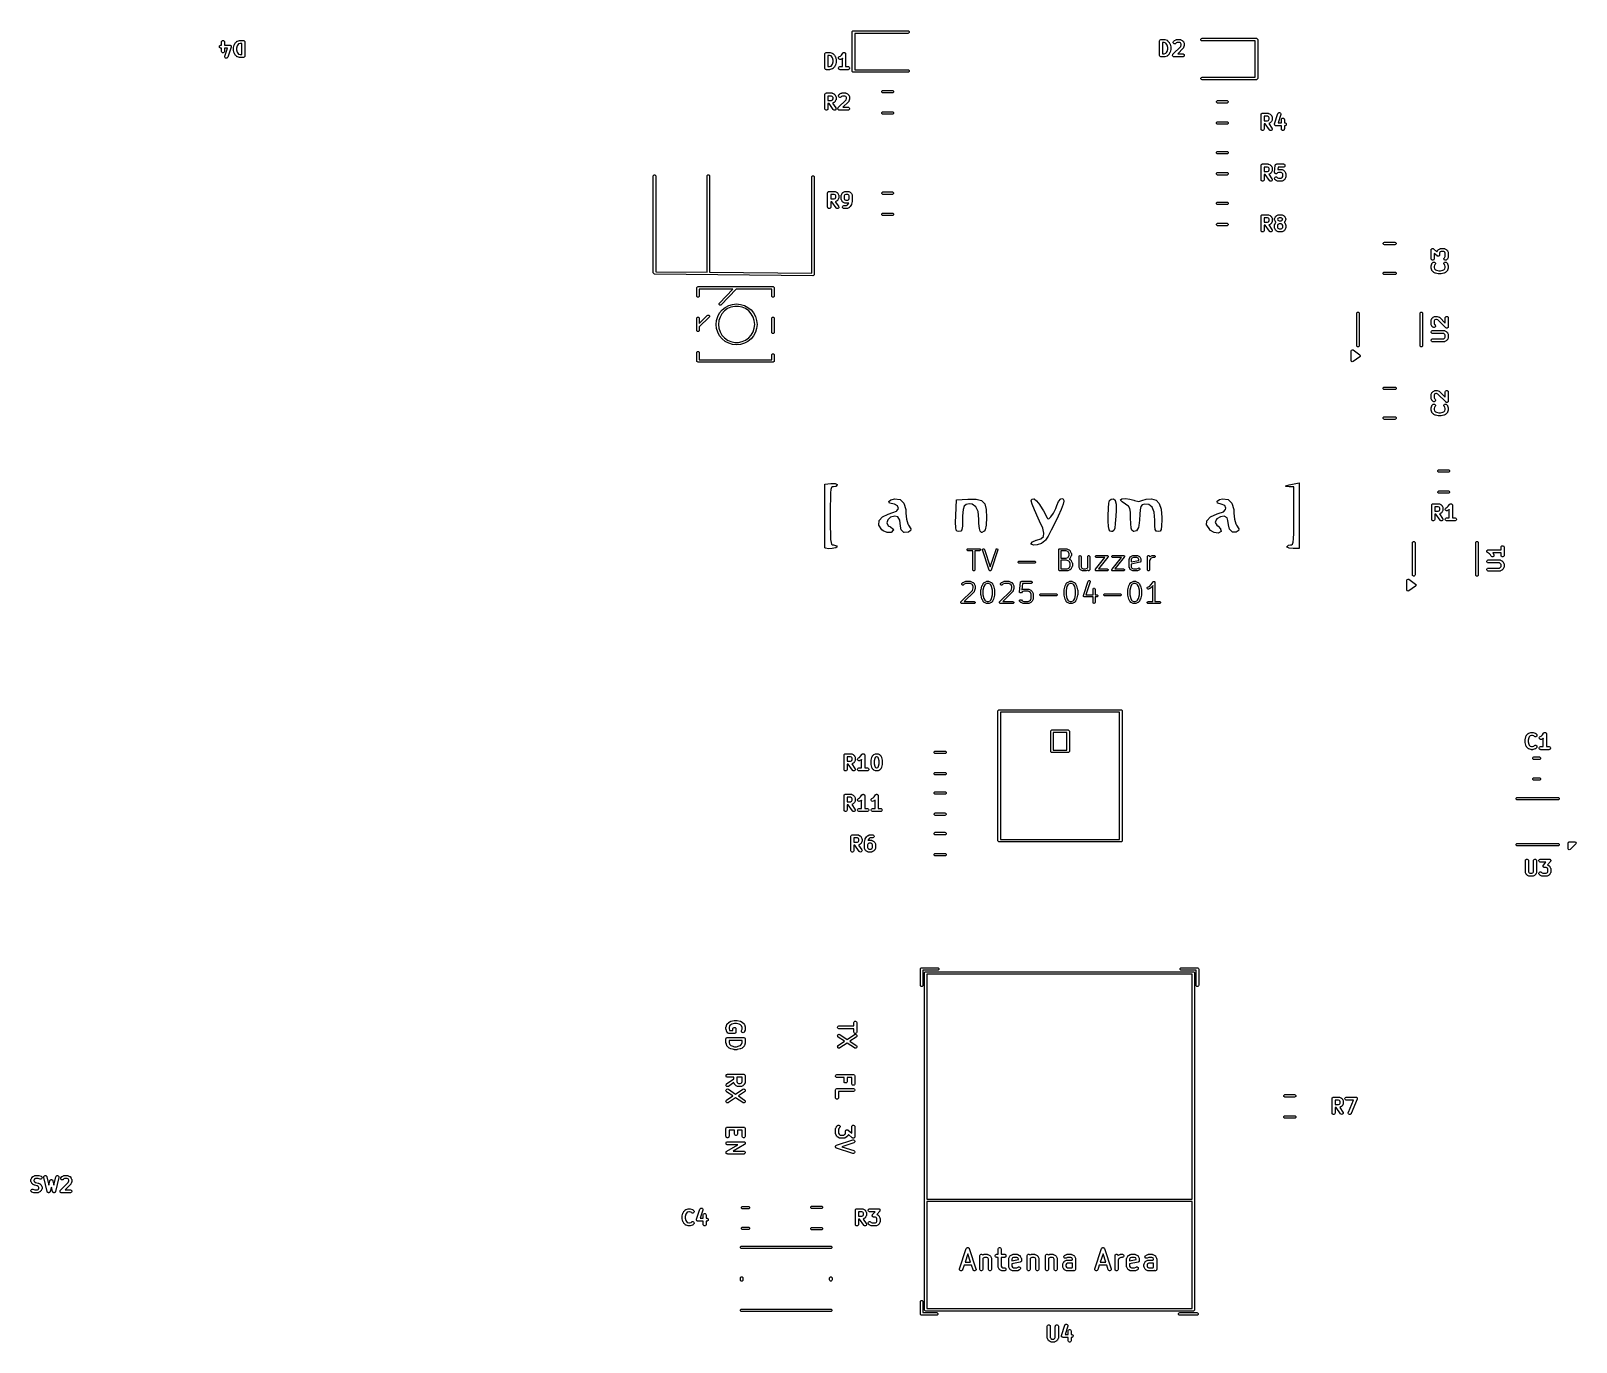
# Model space of a CAD drawing. Extents: x 3.14 to 6.14, y -5.28 to -2.74.
import ezdxf

# ---------------------------------------------------------------- set-up
doc = ezdxf.new("R2010")
doc.units = 0
doc.header["$MEASUREMENT"] = 0
doc.layers.add('BLACK', color=7, linetype='CONTINUOUS')

msp = doc.modelspace()

# ---------------------------------------------------------------- linework, layer by layer
at = {"layer": 'BLACK', "linetype": 'CONTINUOUS'}
for p, q in [((3.5101, -2.7562), (3.5106, -2.7551)), ((3.5101, -2.7567), (3.5101, -2.7562)), ((3.5101, -2.763), (3.5101, -2.7567)), ((3.5106, -2.7551), (3.5114, -2.7543)), ((3.5114, -2.7543), (3.5124, -2.7538)), ((3.5124, -2.7538), (3.5136, -2.7538)), ((3.5136, -2.7538), (3.5147, -2.7543)), ((3.5147, -2.7543), (3.5155, -2.7551)), ((3.5155, -2.7551), (3.5159, -2.7562)), ((3.5159, -2.7562), (3.516, -2.7567)), ((3.516, -2.7567), (3.516, -2.763)), ((3.5366, -2.7593), (3.5368, -2.7591)), ((3.5368, -2.759), (3.5369, -2.7589)), ((3.5368, -2.7591), (3.5368, -2.759)), ((3.5369, -2.7589), (3.537, -2.7588)), ((3.5369, -2.7589), (3.5369, -2.7589)), ((3.537, -2.7588), (3.5372, -2.7586)), ((3.5372, -2.7586), (3.5398, -2.756)), ((3.5398, -2.756), (3.5402, -2.7556)), ((3.5402, -2.7556), (3.5403, -2.7555)), ((3.5403, -2.7555), (3.5404, -2.7555)), ((3.5404, -2.7555), (3.541, -2.7552)), ((3.541, -2.7552), (3.5449, -2.7539)), ((3.5449, -2.7539), (3.5452, -2.7539)), ((3.5452, -2.7539), (3.5453, -2.7538)), ((3.5453, -2.7538), (3.5454, -2.7538)), ((3.5454, -2.7538), (3.5455, -2.7538)), ((3.5455, -2.7538), (3.5455, -2.7538)), ((3.5455, -2.7538), (3.5458, -2.7538)), ((3.5458, -2.7538), (3.5524, -2.7538)), ((3.5524, -2.7538), (3.553, -2.7538)), ((3.553, -2.7538), (3.554, -2.7543)), ((3.554, -2.7543), (3.5548, -2.7551)), ((3.5548, -2.7551), (3.5553, -2.7562)), ((3.5553, -2.7562), (3.5553, -2.7567)), ((3.5553, -2.7567), (3.5553, -2.7843)), ((4.7344, -2.7378), (4.7346, -2.7369)), ((4.7344, -2.8134), (4.7344, -2.7378)), ((4.7346, -2.7369), (4.7359, -2.7356)), ((4.7359, -2.7356), (4.7368, -2.7354)), ((4.7368, -2.7354), (4.8425, -2.7354)), ((4.8425, -2.7402), (4.7392, -2.7402)), ((4.7392, -2.7402), (4.7392, -2.811)), ((4.8425, -2.7354), (4.8434, -2.7356)), ((4.8434, -2.74), (4.8425, -2.7402)), ((4.8434, -2.7356), (4.8447, -2.7369)), ((4.8447, -2.7387), (4.8434, -2.74)), ((4.8447, -2.7369), (4.8447, -2.7387)), ((5.331, -2.7552), (5.3311, -2.7546)), ((5.331, -2.7828), (5.331, -2.7552)), ((5.3311, -2.7546), (5.3315, -2.7536)), ((5.3315, -2.7536), (5.3323, -2.7527)), ((5.3323, -2.7527), (5.3334, -2.7523)), ((5.3334, -2.7523), (5.334, -2.7522)), ((5.334, -2.7522), (5.3406, -2.7522)), ((5.3401, -2.7582), (5.3369, -2.7582)), ((5.3369, -2.7582), (5.3369, -2.7798)), ((5.3429, -2.7591), (5.3401, -2.7582)), ((5.3406, -2.7522), (5.3408, -2.7523)), ((5.3408, -2.7523), (5.3409, -2.7523)), ((5.3409, -2.7523), (5.341, -2.7523)), ((5.341, -2.7523), (5.3411, -2.7523)), ((5.3411, -2.7523), (5.3412, -2.7523)), ((5.3412, -2.7523), (5.3415, -2.7524)), ((5.3415, -2.7524), (5.3454, -2.7537)), ((5.3447, -2.7609), (5.3429, -2.7591)), ((5.3454, -2.7537), (5.346, -2.7539)), ((5.346, -2.7539), (5.346, -2.754)), ((5.346, -2.754), (5.3461, -2.7541)), ((5.3461, -2.7541), (5.3466, -2.7544)), ((5.3466, -2.7544), (5.3492, -2.757)), ((5.3492, -2.757), (5.3494, -2.7573)), ((5.3494, -2.7573), (5.3494, -2.7573)), ((5.3494, -2.7573), (5.3495, -2.7574)), ((5.3495, -2.7574), (5.3496, -2.7575)), ((5.3496, -2.7575), (5.3496, -2.7576)), ((5.3496, -2.7576), (5.3498, -2.7578)), ((5.3498, -2.7578), (5.3511, -2.7604)), ((5.3573, -2.7572), (5.3578, -2.7562)), ((5.3573, -2.7584), (5.3573, -2.7572)), ((5.3578, -2.7595), (5.3573, -2.7584)), ((5.3578, -2.7562), (5.3581, -2.7557)), ((5.3581, -2.7557), (5.3595, -2.7544)), ((5.3595, -2.7544), (5.3597, -2.7542)), ((5.3597, -2.7542), (5.3598, -2.7541)), ((5.3597, -2.7542), (5.3597, -2.7542)), ((5.3598, -2.7541), (5.3599, -2.7541)), ((5.3599, -2.7541), (5.36, -2.754)), ((5.36, -2.754), (5.3602, -2.7539)), ((5.3602, -2.7539), (5.3629, -2.7526)), ((5.3633, -2.7589), (5.3623, -2.7599)), ((5.3629, -2.7526), (5.3634, -2.7524)), ((5.3649, -2.7582), (5.3633, -2.7589)), ((5.3634, -2.7524), (5.3635, -2.7523)), ((5.3635, -2.7523), (5.3636, -2.7523)), ((5.3636, -2.7523), (5.3642, -2.7522)), ((5.3642, -2.7522), (5.3707, -2.7522)), ((5.37, -2.7582), (5.3649, -2.7582)), ((5.3716, -2.7589), (5.37, -2.7582)), ((5.3707, -2.7522), (5.3713, -2.7523)), ((5.3713, -2.7523), (5.3714, -2.7523)), ((5.3714, -2.7523), (5.3715, -2.7524)), ((5.3715, -2.7524), (5.3721, -2.7526)), ((5.3722, -2.7596), (5.3716, -2.7589)), ((5.3721, -2.7526), (5.3747, -2.7539)), ((5.3747, -2.7539), (5.3749, -2.754)), ((5.3749, -2.754), (5.375, -2.7541)), ((5.375, -2.7541), (5.3751, -2.7541)), ((5.3751, -2.7541), (5.3752, -2.7542)), ((5.3752, -2.7542), (5.3752, -2.7542)), ((5.3752, -2.7542), (5.3754, -2.7544)), ((5.3754, -2.7544), (5.3768, -2.7557)), ((5.3768, -2.7557), (5.3769, -2.756)), ((5.3769, -2.756), (5.377, -2.756)), ((5.377, -2.756), (5.3771, -2.7561)), ((5.3771, -2.7561), (5.3771, -2.7562)), ((5.3771, -2.7562), (5.3772, -2.7563)), ((5.3772, -2.7563), (5.3773, -2.7565)), ((5.3773, -2.7565), (5.3786, -2.7591)), ((5.3786, -2.7591), (5.3788, -2.7597)), ((5.4112, -2.7513), (5.4125, -2.75)), ((5.4112, -2.7531), (5.4112, -2.7513)), ((5.4125, -2.7544), (5.4112, -2.7531)), ((5.4125, -2.75), (5.4134, -2.7498)), ((5.4134, -2.7546), (5.4125, -2.7544)), ((5.4134, -2.7498), (5.5191, -2.7498)), ((5.5167, -2.7546), (5.4134, -2.7546)), ((5.5167, -2.8254), (5.5167, -2.7546)), ((5.5191, -2.7498), (5.52, -2.75)), ((5.52, -2.75), (5.5213, -2.7513)), ((5.5213, -2.7513), (5.5215, -2.7522)), ((5.5215, -2.7522), (5.5215, -2.8278)), ((3.5062, -2.7653), (3.5066, -2.7643)), ((3.5062, -2.7665), (3.5062, -2.7653)), ((3.5066, -2.7676), (3.5062, -2.7665)), ((3.5066, -2.7643), (3.5074, -2.7635)), ((3.5074, -2.7684), (3.5066, -2.7676)), ((3.5074, -2.7635), (3.5085, -2.763)), ((3.5085, -2.7688), (3.5074, -2.7684)), ((3.5085, -2.763), (3.5091, -2.763)), ((3.5091, -2.7689), (3.5085, -2.7688)), ((3.5091, -2.763), (3.5101, -2.763)), ((3.5101, -2.7689), (3.5091, -2.7689)), ((3.5101, -2.7751), (3.5101, -2.7689)), ((3.5101, -2.7757), (3.5101, -2.7751)), ((3.5106, -2.7767), (3.5101, -2.7757)), ((3.5114, -2.7776), (3.5106, -2.7767)), ((3.5124, -2.778), (3.5114, -2.7776)), ((3.5136, -2.778), (3.5124, -2.778)), ((3.5147, -2.7776), (3.5136, -2.778)), ((3.5155, -2.7767), (3.5147, -2.7776)), ((3.5159, -2.7757), (3.5155, -2.7767)), ((3.516, -2.7751), (3.5159, -2.7757)), ((3.516, -2.763), (3.5261, -2.763)), ((3.522, -2.7689), (3.516, -2.7689)), ((3.516, -2.7689), (3.516, -2.7751)), ((3.5167, -2.7852), (3.5168, -2.7847)), ((3.5167, -2.7864), (3.5167, -2.7852)), ((3.5172, -2.7874), (3.5167, -2.7864)), ((3.5168, -2.7847), (3.522, -2.7689)), ((3.5181, -2.7882), (3.5172, -2.7874)), ((3.5192, -2.7885), (3.5181, -2.7882)), ((3.5204, -2.7885), (3.5192, -2.7885)), ((3.5214, -2.7879), (3.5204, -2.7885)), ((3.5221, -2.7871), (3.5214, -2.7879)), ((3.5224, -2.7865), (3.5221, -2.7871)), ((3.5289, -2.7669), (3.5224, -2.7865)), ((3.5261, -2.763), (3.5264, -2.763)), ((3.5264, -2.763), (3.5265, -2.763)), ((3.5265, -2.763), (3.5266, -2.763)), ((3.5266, -2.763), (3.5267, -2.763)), ((3.5267, -2.763), (3.5272, -2.7632)), ((3.5272, -2.7632), (3.5276, -2.7634)), ((3.5276, -2.7634), (3.5277, -2.7634)), ((3.5277, -2.7634), (3.5278, -2.7635)), ((3.5278, -2.7635), (3.5281, -2.7638)), ((3.5281, -2.7638), (3.5285, -2.7641)), ((3.5285, -2.7641), (3.5285, -2.7642)), ((3.5285, -2.7642), (3.5286, -2.7643)), ((3.5286, -2.7643), (3.5288, -2.7647)), ((3.5288, -2.7647), (3.529, -2.7651)), ((3.529, -2.7666), (3.5289, -2.7669)), ((3.529, -2.7651), (3.529, -2.7652)), ((3.529, -2.7652), (3.529, -2.7653)), ((3.529, -2.7653), (3.529, -2.7658)), ((3.529, -2.7658), (3.5291, -2.7663)), ((3.5291, -2.7663), (3.529, -2.7664)), ((3.529, -2.7664), (3.529, -2.7665)), ((3.529, -2.7665), (3.529, -2.7666)), ((3.5337, -2.768), (3.5338, -2.7679)), ((3.5337, -2.7682), (3.5337, -2.768)), ((3.5337, -2.7684), (3.5337, -2.7682)), ((3.5337, -2.7685), (3.5337, -2.7684)), ((3.5337, -2.7684), (3.5337, -2.7684)), ((3.5337, -2.7725), (3.5337, -2.7685)), ((3.5337, -2.7726), (3.5337, -2.7725)), ((3.5337, -2.7728), (3.5337, -2.7726)), ((3.5337, -2.7726), (3.5337, -2.7726)), ((3.5337, -2.7731), (3.5337, -2.7728)), ((3.5338, -2.7731), (3.5337, -2.7731)), ((3.5338, -2.7678), (3.5351, -2.7626)), ((3.5338, -2.7679), (3.5338, -2.7678)), ((3.5338, -2.7732), (3.5338, -2.7731)), ((3.5351, -2.7784), (3.5338, -2.7732)), ((3.5351, -2.7625), (3.5352, -2.7623)), ((3.5351, -2.7626), (3.5351, -2.7625)), ((3.5351, -2.7625), (3.5351, -2.7625)), ((3.5351, -2.7785), (3.5351, -2.7784)), ((3.5352, -2.7787), (3.5351, -2.7785)), ((3.5351, -2.7785), (3.5351, -2.7785)), ((3.5352, -2.7623), (3.5353, -2.762)), ((3.5353, -2.779), (3.5352, -2.7787)), ((3.5353, -2.762), (3.5366, -2.7593)), ((3.5353, -2.762), (3.5353, -2.762)), ((3.5353, -2.762), (3.5353, -2.762)), ((3.5366, -2.7817), (3.5353, -2.779)), ((3.5353, -2.779), (3.5353, -2.779)), ((3.5353, -2.779), (3.5353, -2.779)), ((3.5368, -2.7819), (3.5366, -2.7817)), ((3.5368, -2.782), (3.5368, -2.7819)), ((3.5369, -2.7821), (3.5368, -2.782)), ((3.5369, -2.7822), (3.5369, -2.7821)), ((3.537, -2.7822), (3.5369, -2.7822)), ((3.5372, -2.7824), (3.537, -2.7822)), ((3.5398, -2.7851), (3.5372, -2.7824)), ((3.5407, -2.7643), (3.5396, -2.7689)), ((3.5396, -2.7689), (3.5396, -2.7721)), ((3.5396, -2.7721), (3.5407, -2.7767)), ((3.5402, -2.7854), (3.5398, -2.7851)), ((3.5403, -2.7855), (3.5402, -2.7854)), ((3.5404, -2.7855), (3.5403, -2.7855)), ((3.541, -2.7858), (3.5404, -2.7855)), ((3.5417, -2.7624), (3.5407, -2.7643)), ((3.5407, -2.7767), (3.5417, -2.7786)), ((3.5449, -2.7871), (3.541, -2.7858)), ((3.5435, -2.7606), (3.5417, -2.7624)), ((3.5417, -2.7786), (3.5435, -2.7804)), ((3.5463, -2.7597), (3.5435, -2.7606)), ((3.5435, -2.7804), (3.5463, -2.7813)), ((3.5452, -2.7872), (3.5449, -2.7871)), ((3.5453, -2.7872), (3.5452, -2.7872)), ((3.5454, -2.7872), (3.5453, -2.7872)), ((3.5455, -2.7872), (3.5454, -2.7872)), ((3.5458, -2.7872), (3.5455, -2.7872)), ((3.5455, -2.7872), (3.5455, -2.7872)), ((3.5524, -2.7872), (3.5458, -2.7872)), ((3.5494, -2.7597), (3.5463, -2.7597)), ((3.5463, -2.7813), (3.5494, -2.7813)), ((3.5494, -2.7813), (3.5494, -2.7597)), ((3.553, -2.7872), (3.5524, -2.7872)), ((3.554, -2.7867), (3.553, -2.7872)), ((3.5548, -2.7859), (3.554, -2.7867)), ((3.5553, -2.7849), (3.5548, -2.7859)), ((3.5553, -2.7843), (3.5553, -2.7849)), ((4.6814, -2.7802), (4.6815, -2.7796)), ((4.6814, -2.8077), (4.6814, -2.7802)), ((4.6815, -2.7796), (4.6819, -2.7785)), ((4.6819, -2.7785), (4.6827, -2.7777)), ((4.6827, -2.7777), (4.6838, -2.7773)), ((4.6838, -2.7773), (4.6844, -2.7772)), ((4.6844, -2.7772), (4.6909, -2.7772)), ((4.6905, -2.7831), (4.6873, -2.7831)), ((4.6873, -2.7831), (4.6873, -2.8048)), ((4.6933, -2.7841), (4.6905, -2.7831)), ((4.6909, -2.7772), (4.6912, -2.7772)), ((4.6912, -2.7772), (4.6913, -2.7772)), ((4.6913, -2.7772), (4.6914, -2.7773)), ((4.6914, -2.7773), (4.6915, -2.7773)), ((4.6915, -2.7773), (4.6916, -2.7773)), ((4.6916, -2.7773), (4.6919, -2.7774)), ((4.6919, -2.7774), (4.6958, -2.7787)), ((4.6951, -2.7858), (4.6933, -2.7841)), ((4.696, -2.7878), (4.6951, -2.7858)), ((4.6958, -2.7787), (4.6963, -2.7789)), ((4.6972, -2.7923), (4.696, -2.7878)), ((4.6963, -2.7789), (4.6964, -2.779)), ((4.6964, -2.779), (4.6965, -2.779)), ((4.6965, -2.779), (4.697, -2.7794)), ((4.697, -2.7794), (4.6996, -2.782)), ((4.6996, -2.782), (4.6998, -2.7822)), ((4.6998, -2.7822), (4.6998, -2.7823)), ((4.6998, -2.7823), (4.6999, -2.7824)), ((4.6999, -2.7824), (4.7, -2.7825)), ((4.7, -2.7825), (4.7, -2.7825)), ((4.7, -2.7825), (4.7001, -2.7828)), ((4.7001, -2.7828), (4.7015, -2.7854)), ((4.7015, -2.7854), (4.7015, -2.7854)), ((4.7015, -2.7854), (4.7015, -2.7855)), ((4.7015, -2.7855), (4.7016, -2.7857)), ((4.7016, -2.7857), (4.7017, -2.7859)), ((4.7017, -2.7859), (4.7017, -2.786)), ((4.7017, -2.786), (4.7017, -2.786)), ((4.7017, -2.786), (4.703, -2.7913)), ((4.7077, -2.7877), (4.7081, -2.7866)), ((4.7078, -2.7888), (4.7077, -2.7877)), ((4.7083, -2.7898), (4.7078, -2.7888)), ((4.7081, -2.7866), (4.7088, -2.7857)), ((4.7088, -2.7857), (4.7093, -2.7854)), ((4.7093, -2.7854), (4.7115, -2.7843)), ((4.7115, -2.7843), (4.7136, -2.7822)), ((4.7136, -2.7822), (4.716, -2.7785)), ((4.715, -2.7891), (4.7149, -2.7892)), ((4.7151, -2.7891), (4.715, -2.7891)), ((4.7153, -2.7888), (4.7151, -2.789)), ((4.7151, -2.789), (4.7151, -2.7891)), ((4.7156, -2.7886), (4.7153, -2.7888)), ((4.7156, -2.8048), (4.7156, -2.7886)), ((4.716, -2.7785), (4.716, -2.7785)), ((4.716, -2.7785), (4.716, -2.7785)), ((4.716, -2.7785), (4.7161, -2.7785)), ((4.7161, -2.7785), (4.7164, -2.7781)), ((4.7164, -2.7781), (4.7167, -2.7779)), ((4.7167, -2.7779), (4.7169, -2.7777)), ((4.7169, -2.7777), (4.7171, -2.7776)), ((4.7171, -2.7776), (4.7174, -2.7774)), ((4.7174, -2.7774), (4.7177, -2.7774)), ((4.7177, -2.7774), (4.7179, -2.7773)), ((4.7179, -2.7773), (4.7182, -2.7773)), ((4.7182, -2.7773), (4.7185, -2.7772)), ((4.7185, -2.7772), (4.7188, -2.7773)), ((4.7188, -2.7773), (4.7191, -2.7773)), ((4.7191, -2.7773), (4.7193, -2.7774)), ((4.7193, -2.7774), (4.7196, -2.7774)), ((4.7196, -2.7774), (4.7199, -2.7776)), ((4.7199, -2.7776), (4.7201, -2.7777)), ((4.7201, -2.7777), (4.7203, -2.7779)), ((4.7203, -2.7779), (4.7206, -2.7781)), ((4.7206, -2.7781), (4.7208, -2.7783)), ((4.7208, -2.7783), (4.721, -2.7785)), ((4.721, -2.7785), (4.7211, -2.7788)), ((4.7211, -2.7788), (4.7212, -2.779)), ((4.7212, -2.779), (4.7213, -2.7793)), ((4.7213, -2.7793), (4.7214, -2.7796)), ((4.7214, -2.7796), (4.7215, -2.7802)), ((4.7215, -2.7802), (4.7215, -2.7802)), ((4.7215, -2.7802), (4.7215, -2.7802)), ((4.7215, -2.7802), (4.7215, -2.7802)), ((4.7215, -2.7802), (4.7215, -2.8048)), ((5.3311, -2.7833), (5.331, -2.7828)), ((5.3315, -2.7844), (5.3311, -2.7833)), ((5.3311, -2.7833), (5.3311, -2.7833)), ((5.3323, -2.7852), (5.3315, -2.7844)), ((5.3334, -2.7857), (5.3323, -2.7852)), ((5.334, -2.7857), (5.3334, -2.7857)), ((5.3406, -2.7857), (5.334, -2.7857)), ((5.3369, -2.7798), (5.3401, -2.7798)), ((5.3401, -2.7798), (5.3429, -2.7789)), ((5.3408, -2.7857), (5.3406, -2.7857)), ((5.3409, -2.7857), (5.3408, -2.7857)), ((5.341, -2.7857), (5.3409, -2.7857)), ((5.3411, -2.7857), (5.341, -2.7857)), ((5.3412, -2.7856), (5.3411, -2.7857)), ((5.3415, -2.7856), (5.3412, -2.7856)), ((5.3454, -2.7842), (5.3415, -2.7856)), ((5.3429, -2.7789), (5.3447, -2.7771)), ((5.3456, -2.7628), (5.3447, -2.7609)), ((5.3447, -2.7771), (5.3456, -2.7752)), ((5.346, -2.784), (5.3454, -2.7842)), ((5.3468, -2.7674), (5.3456, -2.7628)), ((5.3456, -2.7752), (5.3468, -2.7706)), ((5.3461, -2.7839), (5.346, -2.7839)), ((5.346, -2.7839), (5.346, -2.784)), ((5.3466, -2.7835), (5.3461, -2.7839)), ((5.3492, -2.7809), (5.3466, -2.7835)), ((5.3468, -2.7706), (5.3468, -2.7674)), ((5.3494, -2.7807), (5.3492, -2.7809)), ((5.3495, -2.7805), (5.3494, -2.7806)), ((5.3494, -2.7806), (5.3494, -2.7807)), ((5.3496, -2.7805), (5.3495, -2.7805)), ((5.3498, -2.7801), (5.3496, -2.7804)), ((5.3496, -2.7804), (5.3496, -2.7805)), ((5.3511, -2.7775), (5.3498, -2.7801)), ((5.3511, -2.7604), (5.3511, -2.7605)), ((5.3511, -2.7605), (5.3511, -2.7605)), ((5.3511, -2.7605), (5.3512, -2.7607)), ((5.3512, -2.7772), (5.3511, -2.7775)), ((5.3511, -2.7775), (5.3511, -2.7775)), ((5.3511, -2.7775), (5.3511, -2.7775)), ((5.3512, -2.7607), (5.3513, -2.761)), ((5.3513, -2.777), (5.3512, -2.7772)), ((5.3513, -2.761), (5.3513, -2.761)), ((5.3513, -2.761), (5.3513, -2.761)), ((5.3513, -2.761), (5.3526, -2.7663)), ((5.3526, -2.7717), (5.3513, -2.7769)), ((5.3513, -2.7769), (5.3513, -2.777)), ((5.3513, -2.777), (5.3513, -2.777)), ((5.3526, -2.7663), (5.3526, -2.7664)), ((5.3526, -2.7664), (5.3526, -2.7664)), ((5.3526, -2.7664), (5.3527, -2.7667)), ((5.3527, -2.7713), (5.3526, -2.7715)), ((5.3526, -2.7715), (5.3526, -2.7716)), ((5.3526, -2.7716), (5.3526, -2.7717)), ((5.3527, -2.7667), (5.3527, -2.7669)), ((5.3527, -2.7669), (5.3527, -2.7669)), ((5.3527, -2.7669), (5.3527, -2.767)), ((5.3527, -2.767), (5.3527, -2.7709)), ((5.3527, -2.7709), (5.3527, -2.771)), ((5.3527, -2.771), (5.3527, -2.7711)), ((5.3527, -2.7711), (5.3527, -2.7713)), ((5.356, -2.7822), (5.3565, -2.7811)), ((5.356, -2.7833), (5.356, -2.7822)), ((5.3565, -2.7844), (5.356, -2.7833)), ((5.3565, -2.7811), (5.3568, -2.7807)), ((5.3573, -2.7852), (5.3565, -2.7844)), ((5.3568, -2.7807), (5.3721, -2.7654)), ((5.3583, -2.7857), (5.3573, -2.7852)), ((5.3586, -2.7603), (5.3578, -2.7595)), ((5.3589, -2.7857), (5.3583, -2.7857)), ((5.3597, -2.7607), (5.3586, -2.7603)), ((5.376, -2.7857), (5.3589, -2.7857)), ((5.3608, -2.7607), (5.3597, -2.7607)), ((5.3619, -2.7603), (5.3608, -2.7607)), ((5.3623, -2.7599), (5.3619, -2.7603)), ((5.3768, -2.7691), (5.3661, -2.7798)), ((5.3661, -2.7798), (5.376, -2.7798)), ((5.3721, -2.7654), (5.373, -2.7626)), ((5.373, -2.7611), (5.3722, -2.7596)), ((5.373, -2.7626), (5.373, -2.7611)), ((5.376, -2.7798), (5.3766, -2.7799)), ((5.3766, -2.7857), (5.376, -2.7857)), ((5.3766, -2.7799), (5.3776, -2.7803)), ((5.3776, -2.7852), (5.3766, -2.7857)), ((5.3771, -2.7686), (5.3768, -2.7691)), ((5.3772, -2.7686), (5.3771, -2.7686)), ((5.3775, -2.7679), (5.3772, -2.7685)), ((5.3772, -2.7685), (5.3772, -2.7686)), ((5.3788, -2.764), (5.3775, -2.7679)), ((5.3776, -2.7803), (5.3784, -2.7811)), ((5.3784, -2.7844), (5.3776, -2.7852)), ((5.3784, -2.7811), (5.3789, -2.7822)), ((5.3789, -2.7833), (5.3784, -2.7844)), ((5.3788, -2.7597), (5.3788, -2.7598)), ((5.3788, -2.7598), (5.3789, -2.7599)), ((5.3789, -2.7637), (5.3788, -2.764)), ((5.3789, -2.7599), (5.3789, -2.7604)), ((5.3789, -2.7604), (5.3789, -2.7631)), ((5.3789, -2.7631), (5.3789, -2.7634)), ((5.3789, -2.7634), (5.3789, -2.7634)), ((5.3789, -2.7634), (5.3789, -2.7635)), ((5.3789, -2.7635), (5.3789, -2.7636)), ((5.3789, -2.7636), (5.3789, -2.7637)), ((5.3789, -2.7822), (5.3789, -2.7833)), ((4.6815, -2.8083), (4.6814, -2.8077)), ((4.6819, -2.8094), (4.6815, -2.8083)), ((4.6827, -2.8102), (4.6819, -2.8094)), ((4.6838, -2.8106), (4.6827, -2.8102)), ((4.6844, -2.8107), (4.6838, -2.8106)), ((4.6909, -2.8107), (4.6844, -2.8107)), ((4.6873, -2.8048), (4.6905, -2.8048)), ((4.6905, -2.8048), (4.6933, -2.8038)), ((4.6912, -2.8106), (4.6909, -2.8107)), ((4.6913, -2.8106), (4.6912, -2.8106)), ((4.6914, -2.8106), (4.6913, -2.8106)), ((4.6915, -2.8106), (4.6914, -2.8106)), ((4.6916, -2.8106), (4.6915, -2.8106)), ((4.6919, -2.8105), (4.6916, -2.8106)), ((4.6958, -2.8092), (4.6919, -2.8105)), ((4.6933, -2.8038), (4.6951, -2.802)), ((4.6951, -2.802), (4.696, -2.8001)), ((4.6963, -2.809), (4.6958, -2.8092)), ((4.696, -2.8001), (4.6972, -2.7955)), ((4.6964, -2.8089), (4.6963, -2.809)), ((4.6965, -2.8089), (4.6964, -2.8089)), ((4.697, -2.8085), (4.6965, -2.8089)), ((4.6996, -2.8059), (4.697, -2.8085)), ((4.6972, -2.7955), (4.6972, -2.7923)), ((4.6998, -2.8056), (4.6996, -2.8059)), ((4.6999, -2.8055), (4.6998, -2.8056)), ((4.6998, -2.8056), (4.6998, -2.8056)), ((4.7, -2.8054), (4.6999, -2.8055)), ((4.7001, -2.8051), (4.7, -2.8053)), ((4.7, -2.8053), (4.7, -2.8054)), ((4.7015, -2.8025), (4.7001, -2.8051)), ((4.7016, -2.8022), (4.7015, -2.8024)), ((4.7015, -2.8024), (4.7015, -2.8024)), ((4.7015, -2.8024), (4.7015, -2.8025)), ((4.7017, -2.8019), (4.7016, -2.8022)), ((4.703, -2.7966), (4.7017, -2.8019)), ((4.7017, -2.8019), (4.7017, -2.8019)), ((4.7017, -2.8019), (4.7017, -2.8019)), ((4.703, -2.7913), (4.703, -2.7914)), ((4.703, -2.7914), (4.703, -2.7914)), ((4.703, -2.7914), (4.703, -2.7916)), ((4.703, -2.7916), (4.7031, -2.7918)), ((4.7031, -2.7961), (4.703, -2.7963)), ((4.703, -2.7963), (4.703, -2.7965)), ((4.703, -2.7965), (4.703, -2.7965)), ((4.703, -2.7965), (4.703, -2.7966)), ((4.7031, -2.7918), (4.7031, -2.7919)), ((4.7031, -2.7919), (4.7031, -2.792)), ((4.7031, -2.792), (4.7031, -2.7959)), ((4.7031, -2.7959), (4.7031, -2.796)), ((4.7031, -2.796), (4.7031, -2.7961)), ((4.7077, -2.8071), (4.7082, -2.8061)), ((4.7077, -2.8083), (4.7077, -2.8071)), ((4.7082, -2.8094), (4.7077, -2.8083)), ((4.7082, -2.8061), (4.709, -2.8053)), ((4.709, -2.8102), (4.7082, -2.8094)), ((4.7092, -2.7906), (4.7083, -2.7898)), ((4.709, -2.8053), (4.7101, -2.8048)), ((4.7101, -2.8106), (4.709, -2.8102)), ((4.7103, -2.791), (4.7092, -2.7906)), ((4.7101, -2.8048), (4.7106, -2.8048)), ((4.7106, -2.8107), (4.7101, -2.8106)), ((4.7114, -2.7909), (4.7103, -2.791)), ((4.7106, -2.8048), (4.7156, -2.8048)), ((4.7264, -2.8107), (4.7106, -2.8107)), ((4.712, -2.7907), (4.7114, -2.7909)), ((4.7146, -2.7894), (4.712, -2.7907)), ((4.7148, -2.7892), (4.7146, -2.7894)), ((4.7149, -2.7892), (4.7148, -2.7892)), ((4.7215, -2.8048), (4.7264, -2.8048)), ((4.7264, -2.8048), (4.727, -2.8048)), ((4.727, -2.8106), (4.7264, -2.8107)), ((4.727, -2.8048), (4.728, -2.8053)), ((4.728, -2.8102), (4.727, -2.8106)), ((4.728, -2.8053), (4.7288, -2.8061)), ((4.7288, -2.8094), (4.728, -2.8102)), ((4.7288, -2.8061), (4.7293, -2.8071)), ((4.7293, -2.8083), (4.7288, -2.8094)), ((4.7293, -2.8071), (4.7293, -2.8083)), ((4.7346, -2.8143), (4.7344, -2.8134)), ((4.7359, -2.8156), (4.7346, -2.8143)), ((4.7368, -2.8157), (4.7359, -2.8156)), ((4.8425, -2.8157), (4.7368, -2.8157)), ((4.7392, -2.811), (4.8425, -2.811)), ((4.8425, -2.811), (4.8434, -2.8112)), ((4.8434, -2.8156), (4.8425, -2.8157)), ((4.8434, -2.8112), (4.8447, -2.8125)), ((4.8447, -2.8143), (4.8434, -2.8156)), ((4.8447, -2.8125), (4.8447, -2.8143)), ((5.4112, -2.8269), (5.4125, -2.8256)), ((5.4112, -2.8287), (5.4112, -2.8269)), ((5.4125, -2.83), (5.4112, -2.8287)), ((5.4125, -2.8256), (5.4134, -2.8254)), ((5.4134, -2.8302), (5.4125, -2.83)), ((5.4134, -2.8254), (5.5167, -2.8254)), ((5.5191, -2.8302), (5.4134, -2.8302)), ((5.52, -2.83), (5.5191, -2.8302)), ((5.5213, -2.8287), (5.52, -2.83)), ((5.5215, -2.8278), (5.5213, -2.8287)), ((4.6814, -2.8589), (4.6815, -2.8583)), ((4.6814, -2.8865), (4.6814, -2.8589)), ((4.6815, -2.8583), (4.6819, -2.8573)), ((4.6819, -2.8573), (4.6827, -2.8564)), ((4.6827, -2.8564), (4.6838, -2.856)), ((4.6838, -2.856), (4.6844, -2.8559)), ((4.6844, -2.8559), (4.6949, -2.8559)), ((4.6942, -2.8619), (4.6873, -2.8619)), ((4.6873, -2.8619), (4.6873, -2.8704)), ((4.6873, -2.8704), (4.6942, -2.8704)), ((4.6894, -2.8763), (4.6873, -2.8763)), ((4.6873, -2.8763), (4.6873, -2.8865)), ((4.6977, -2.8882), (4.6894, -2.8763)), ((4.6958, -2.8626), (4.6942, -2.8619)), ((4.6942, -2.8704), (4.6958, -2.8696)), ((4.6949, -2.8559), (4.6955, -2.856)), ((4.6955, -2.856), (4.6956, -2.856)), ((4.6956, -2.856), (4.6957, -2.8561)), ((4.6957, -2.8561), (4.6962, -2.8563)), ((4.6964, -2.8633), (4.6958, -2.8626)), ((4.6958, -2.8696), (4.6964, -2.869)), ((4.6962, -2.8563), (4.6988, -2.8576)), ((4.6988, -2.8747), (4.6963, -2.8759)), ((4.6963, -2.8759), (4.7026, -2.8848)), ((4.6972, -2.8648), (4.6964, -2.8633)), ((4.6964, -2.869), (4.6972, -2.8674)), ((4.6972, -2.8674), (4.6972, -2.8648)), ((4.6988, -2.8576), (4.6991, -2.8577)), ((4.6991, -2.8745), (4.6988, -2.8747)), ((4.6991, -2.8577), (4.6991, -2.8578)), ((4.6991, -2.8578), (4.6992, -2.8578)), ((4.6992, -2.8744), (4.6991, -2.8745)), ((4.6991, -2.8745), (4.6991, -2.8745)), ((4.6992, -2.8578), (4.6993, -2.8579)), ((4.6993, -2.8744), (4.6992, -2.8744)), ((4.6993, -2.8579), (4.6994, -2.8579)), ((4.6994, -2.8743), (4.6993, -2.8744)), ((4.6994, -2.8579), (4.6996, -2.8581)), ((4.6996, -2.8741), (4.6994, -2.8743)), ((4.6996, -2.8581), (4.7009, -2.8594)), ((4.7009, -2.8728), (4.6996, -2.8741)), ((4.7009, -2.8594), (4.7011, -2.8597)), ((4.7011, -2.8726), (4.7009, -2.8728)), ((4.7011, -2.8597), (4.7012, -2.8597)), ((4.7012, -2.8725), (4.7011, -2.8726)), ((4.7012, -2.8597), (4.7012, -2.8598)), ((4.7012, -2.8598), (4.7013, -2.8599)), ((4.7013, -2.8724), (4.7012, -2.8724)), ((4.7012, -2.8724), (4.7012, -2.8725)), ((4.7013, -2.8599), (4.7013, -2.86)), ((4.7013, -2.86), (4.7015, -2.8602)), ((4.7015, -2.872), (4.7013, -2.8723)), ((4.7013, -2.8723), (4.7013, -2.8724)), ((4.7015, -2.8602), (4.7028, -2.8628)), ((4.7028, -2.8694), (4.7015, -2.872)), ((4.7028, -2.8628), (4.703, -2.8634)), ((4.703, -2.8689), (4.7028, -2.8694)), ((4.703, -2.8634), (4.703, -2.8635)), ((4.703, -2.8635), (4.703, -2.8636)), ((4.703, -2.8636), (4.7031, -2.8641)), ((4.7031, -2.8681), (4.703, -2.8687)), ((4.703, -2.8687), (4.703, -2.8688)), ((4.703, -2.8688), (4.703, -2.8689)), ((4.7031, -2.8641), (4.7031, -2.8681)), ((4.7072, -2.8844), (4.7225, -2.8691)), ((4.7077, -2.8609), (4.7082, -2.8599)), ((4.7077, -2.8621), (4.7077, -2.8609)), ((4.7082, -2.8632), (4.7077, -2.8621)), ((4.7082, -2.8599), (4.7085, -2.8594)), ((4.709, -2.864), (4.7082, -2.8632)), ((4.7085, -2.8594), (4.7099, -2.8581)), ((4.7101, -2.8644), (4.709, -2.864)), ((4.7099, -2.8581), (4.7101, -2.8579)), ((4.7101, -2.8579), (4.7102, -2.8578)), ((4.7101, -2.8579), (4.7101, -2.8579)), ((4.7112, -2.8644), (4.7101, -2.8644)), ((4.7102, -2.8578), (4.7103, -2.8578)), ((4.7103, -2.8578), (4.7104, -2.8577)), ((4.7104, -2.8577), (4.7106, -2.8576)), ((4.7106, -2.8576), (4.7132, -2.8563)), ((4.7123, -2.864), (4.7112, -2.8644)), ((4.7127, -2.8636), (4.7123, -2.864)), ((4.7137, -2.8626), (4.7127, -2.8636)), ((4.7132, -2.8563), (4.7138, -2.8561)), ((4.7153, -2.8619), (4.7137, -2.8626)), ((4.7138, -2.8561), (4.7139, -2.856)), ((4.7139, -2.856), (4.714, -2.856)), ((4.714, -2.856), (4.7146, -2.8559)), ((4.7146, -2.8559), (4.7211, -2.8559)), ((4.7204, -2.8619), (4.7153, -2.8619)), ((4.7272, -2.8728), (4.7164, -2.8835)), ((4.722, -2.8626), (4.7204, -2.8619)), ((4.7211, -2.8559), (4.7217, -2.856)), ((4.7217, -2.856), (4.7218, -2.856)), ((4.7218, -2.856), (4.7219, -2.8561)), ((4.7219, -2.8561), (4.7224, -2.8563)), ((4.7226, -2.8633), (4.722, -2.8626)), ((4.7224, -2.8563), (4.7251, -2.8576)), ((4.7225, -2.8691), (4.7234, -2.8663)), ((4.7234, -2.8648), (4.7226, -2.8633)), ((4.7234, -2.8663), (4.7234, -2.8648)), ((4.7251, -2.8576), (4.7253, -2.8577)), ((4.7253, -2.8577), (4.7254, -2.8578)), ((4.7254, -2.8578), (4.7255, -2.8578)), ((4.7255, -2.8578), (4.7256, -2.8579)), ((4.7256, -2.8579), (4.7256, -2.8579)), ((4.7256, -2.8579), (4.7258, -2.8581)), ((4.7258, -2.8581), (4.7272, -2.8594)), ((4.7272, -2.8594), (4.7273, -2.8597)), ((4.7275, -2.8724), (4.7272, -2.8728)), ((4.7273, -2.8597), (4.7274, -2.8597)), ((4.7274, -2.8597), (4.7275, -2.8598)), ((4.7275, -2.8598), (4.7275, -2.8599)), ((4.7275, -2.8599), (4.7276, -2.86)), ((4.7276, -2.8723), (4.7275, -2.8724)), ((4.7276, -2.86), (4.7277, -2.8602)), ((4.7279, -2.8716), (4.7276, -2.8722)), ((4.7276, -2.8722), (4.7276, -2.8723)), ((4.7277, -2.8602), (4.729, -2.8628)), ((4.7292, -2.8677), (4.7279, -2.8716)), ((4.729, -2.8628), (4.7292, -2.8634)), ((4.7292, -2.8634), (4.7292, -2.8635)), ((4.7292, -2.8635), (4.7293, -2.8636)), ((4.7293, -2.8673), (4.7292, -2.8674)), ((4.7292, -2.8674), (4.7292, -2.8677)), ((4.7293, -2.8636), (4.7293, -2.8641)), ((4.7293, -2.8641), (4.7293, -2.8668)), ((4.7293, -2.8668), (4.7293, -2.8671)), ((4.7293, -2.8671), (4.7293, -2.8671)), ((4.7293, -2.8671), (4.7293, -2.8672)), ((4.7293, -2.8672), (4.7293, -2.8673)), ((4.7916, -2.8525), (4.7929, -2.8513)), ((4.7916, -2.8543), (4.7916, -2.8525)), ((4.7929, -2.8556), (4.7916, -2.8543)), ((4.7929, -2.8513), (4.7938, -2.8511)), ((4.7938, -2.8558), (4.7929, -2.8556)), ((4.7938, -2.8511), (4.8125, -2.8511)), ((4.8125, -2.8558), (4.7938, -2.8558)), ((4.8125, -2.8511), (4.8134, -2.8513)), ((4.8134, -2.8556), (4.8125, -2.8558)), ((4.8134, -2.8513), (4.8147, -2.8525)), ((4.8147, -2.8543), (4.8134, -2.8556)), ((4.8147, -2.8525), (4.8147, -2.8543)), ((5.4412, -2.8722), (5.4425, -2.8709)), ((5.4412, -2.874), (5.4412, -2.8722)), ((5.4425, -2.8753), (5.4412, -2.874)), ((5.4425, -2.8709), (5.4434, -2.8708)), ((5.4434, -2.8755), (5.4425, -2.8753)), ((5.4434, -2.8708), (5.4621, -2.8708)), ((5.4621, -2.8755), (5.4434, -2.8755)), ((5.4621, -2.8708), (5.463, -2.8709)), ((5.463, -2.8753), (5.4621, -2.8755)), ((5.463, -2.8709), (5.4643, -2.8722)), ((5.4643, -2.874), (5.463, -2.8753)), ((5.4643, -2.8722), (5.4643, -2.874)), ((4.6815, -2.887), (4.6814, -2.8865)), ((4.6819, -2.8881), (4.6815, -2.887)), ((4.6827, -2.8889), (4.6819, -2.8881)), ((4.6838, -2.8894), (4.6827, -2.8889)), ((4.685, -2.8894), (4.6838, -2.8894)), ((4.686, -2.8889), (4.685, -2.8894)), ((4.6868, -2.8881), (4.686, -2.8889)), ((4.6873, -2.887), (4.6868, -2.8881)), ((4.6873, -2.8865), (4.6873, -2.887)), ((4.6981, -2.8886), (4.6977, -2.8882)), ((4.6991, -2.8892), (4.6981, -2.8886)), ((4.7002, -2.8894), (4.6991, -2.8892)), ((4.7013, -2.8892), (4.7002, -2.8894)), ((4.7023, -2.8885), (4.7013, -2.8892)), ((4.7029, -2.8875), (4.7023, -2.8885)), ((4.7026, -2.8848), (4.7028, -2.8853)), ((4.7028, -2.8853), (4.7031, -2.8864)), ((4.7031, -2.8864), (4.7029, -2.8875)), ((4.7064, -2.8859), (4.7069, -2.8848)), ((4.7064, -2.887), (4.7064, -2.8859)), ((4.7069, -2.8881), (4.7064, -2.887)), ((4.7069, -2.8848), (4.7072, -2.8844)), ((4.7077, -2.8889), (4.7069, -2.8881)), ((4.7087, -2.8894), (4.7077, -2.8889)), ((4.7093, -2.8894), (4.7087, -2.8894)), ((4.7264, -2.8894), (4.7093, -2.8894)), ((4.7164, -2.8835), (4.7264, -2.8835)), ((4.7264, -2.8835), (4.727, -2.8836)), ((4.727, -2.8894), (4.7264, -2.8894)), ((4.727, -2.8836), (4.728, -2.884)), ((4.728, -2.8889), (4.727, -2.8894)), ((4.728, -2.884), (4.7288, -2.8848)), ((4.7288, -2.8881), (4.728, -2.8889)), ((4.7288, -2.8848), (4.7293, -2.8859)), ((4.7293, -2.887), (4.7288, -2.8881)), ((4.7293, -2.8859), (4.7293, -2.887)), ((4.7916, -2.8937), (4.7929, -2.8924)), ((4.7916, -2.8955), (4.7916, -2.8937)), ((4.7929, -2.8968), (4.7916, -2.8955)), ((4.7929, -2.8924), (4.7938, -2.8922)), ((4.7938, -2.8969), (4.7929, -2.8968)), ((4.7938, -2.8922), (4.8125, -2.8922)), ((4.8125, -2.8969), (4.7938, -2.8969)), ((4.8125, -2.8922), (4.8134, -2.8924)), ((4.8134, -2.8968), (4.8125, -2.8969)), ((4.8134, -2.8924), (4.8147, -2.8937)), ((4.8147, -2.8955), (4.8134, -2.8968)), ((4.8147, -2.8937), (4.8147, -2.8955)), ((5.5279, -2.8977), (5.5284, -2.8966)), ((5.5279, -2.8983), (5.5279, -2.8977)), ((5.5279, -2.9258), (5.5279, -2.8983)), ((5.5284, -2.8966), (5.5292, -2.8958)), ((5.5292, -2.8958), (5.5303, -2.8954)), ((5.5303, -2.8954), (5.5308, -2.8953)), ((5.5308, -2.8953), (5.5413, -2.8953)), ((5.5406, -2.9012), (5.5338, -2.9012)), ((5.5338, -2.9012), (5.5338, -2.9098)), ((5.5422, -2.902), (5.5406, -2.9012)), ((5.5406, -2.9098), (5.5422, -2.909)), ((5.5413, -2.8953), (5.5419, -2.8954)), ((5.5419, -2.8954), (5.542, -2.8954)), ((5.542, -2.8954), (5.5421, -2.8954)), ((5.5421, -2.8954), (5.5427, -2.8956)), ((5.5428, -2.9026), (5.5422, -2.902)), ((5.5422, -2.909), (5.5428, -2.9083)), ((5.5427, -2.8956), (5.5453, -2.8969)), ((5.5436, -2.9042), (5.5428, -2.9026)), ((5.5428, -2.9083), (5.5436, -2.9068)), ((5.5436, -2.9068), (5.5436, -2.9042)), ((5.5453, -2.8969), (5.5455, -2.8971)), ((5.5455, -2.8971), (5.5456, -2.8971)), ((5.5456, -2.8971), (5.5457, -2.8972)), ((5.5457, -2.8972), (5.5458, -2.8972)), ((5.5458, -2.8972), (5.5458, -2.8973)), ((5.5458, -2.8973), (5.5461, -2.8975)), ((5.5461, -2.8975), (5.5474, -2.8988)), ((5.5474, -2.8988), (5.5475, -2.899)), ((5.5475, -2.899), (5.5476, -2.8991)), ((5.5476, -2.8991), (5.5477, -2.8992)), ((5.5477, -2.8992), (5.5477, -2.8993)), ((5.5477, -2.8993), (5.5478, -2.8993)), ((5.5478, -2.8993), (5.5479, -2.8996)), ((5.5479, -2.8996), (5.5492, -2.9022)), ((5.5492, -2.9088), (5.5479, -2.9114)), ((5.5492, -2.9022), (5.5494, -2.9027)), ((5.5494, -2.9082), (5.5492, -2.9088)), ((5.5494, -2.9027), (5.5494, -2.9028)), ((5.5494, -2.9028), (5.5495, -2.9029)), ((5.5495, -2.908), (5.5494, -2.9081)), ((5.5494, -2.9081), (5.5494, -2.9082)), ((5.5495, -2.9029), (5.5495, -2.9035)), ((5.5495, -2.9035), (5.5495, -2.9075)), ((5.5495, -2.9075), (5.5495, -2.908)), ((5.5543, -2.9157), (5.5608, -2.896)), ((5.5608, -2.896), (5.5611, -2.8955)), ((5.5611, -2.8955), (5.5618, -2.8946)), ((5.5664, -2.8979), (5.5612, -2.9137)), ((5.5618, -2.8946), (5.5629, -2.8941)), ((5.5629, -2.8941), (5.564, -2.894)), ((5.564, -2.894), (5.5651, -2.8944)), ((5.5651, -2.8944), (5.566, -2.8951)), ((5.566, -2.8951), (5.5665, -2.8962)), ((5.5666, -2.8973), (5.5664, -2.8979)), ((5.5665, -2.8962), (5.5666, -2.8973)), ((5.5673, -2.9069), (5.5678, -2.9058)), ((5.5673, -2.9075), (5.5673, -2.9069)), ((5.5673, -2.9137), (5.5673, -2.9075)), ((5.5678, -2.9058), (5.5686, -2.905)), ((5.5686, -2.905), (5.5696, -2.9046)), ((5.5696, -2.9046), (5.5708, -2.9046)), ((5.5708, -2.9046), (5.5719, -2.905)), ((5.5719, -2.905), (5.5727, -2.9058)), ((5.5727, -2.9058), (5.5731, -2.9069)), ((5.5731, -2.9069), (5.5732, -2.9075)), ((5.5732, -2.9075), (5.5732, -2.9137)), ((5.4412, -2.9134), (5.4425, -2.9121)), ((5.4412, -2.9152), (5.4412, -2.9134)), ((5.4425, -2.9165), (5.4412, -2.9152)), ((5.4425, -2.9121), (5.4434, -2.9119)), ((5.4434, -2.9166), (5.4425, -2.9165)), ((5.4434, -2.9119), (5.4621, -2.9119)), ((5.4621, -2.9166), (5.4434, -2.9166)), ((5.4621, -2.9119), (5.463, -2.9121)), ((5.463, -2.9165), (5.4621, -2.9166)), ((5.463, -2.9121), (5.4643, -2.9134)), ((5.4643, -2.9152), (5.463, -2.9165)), ((5.4643, -2.9134), (5.4643, -2.9152)), ((5.5279, -2.9264), (5.5279, -2.9258)), ((5.5284, -2.9275), (5.5279, -2.9264)), ((5.5292, -2.9283), (5.5284, -2.9275)), ((5.5303, -2.9287), (5.5292, -2.9283)), ((5.5314, -2.9287), (5.5303, -2.9287)), ((5.5325, -2.9283), (5.5314, -2.9287)), ((5.5333, -2.9275), (5.5325, -2.9283)), ((5.5337, -2.9264), (5.5333, -2.9275)), ((5.5338, -2.9258), (5.5337, -2.9264)), ((5.5338, -2.9098), (5.5406, -2.9098)), ((5.5359, -2.9157), (5.5338, -2.9157)), ((5.5338, -2.9157), (5.5338, -2.9258)), ((5.5442, -2.9275), (5.5359, -2.9157)), ((5.5453, -2.914), (5.5428, -2.9153)), ((5.5428, -2.9153), (5.549, -2.9241)), ((5.5445, -2.928), (5.5442, -2.9275)), ((5.5455, -2.9286), (5.5445, -2.928)), ((5.5455, -2.9139), (5.5453, -2.914)), ((5.5456, -2.9138), (5.5455, -2.9139)), ((5.5467, -2.9288), (5.5455, -2.9286)), ((5.5457, -2.9138), (5.5456, -2.9138)), ((5.5458, -2.9137), (5.5457, -2.9138)), ((5.5461, -2.9135), (5.5458, -2.9137)), ((5.5458, -2.9137), (5.5458, -2.9137)), ((5.5474, -2.9122), (5.5461, -2.9135)), ((5.5478, -2.9285), (5.5467, -2.9288)), ((5.5475, -2.9119), (5.5474, -2.9122)), ((5.5476, -2.9119), (5.5475, -2.9119)), ((5.5477, -2.9118), (5.5476, -2.9119)), ((5.5478, -2.9116), (5.5477, -2.9117)), ((5.5477, -2.9117), (5.5477, -2.9118)), ((5.5479, -2.9114), (5.5478, -2.9116)), ((5.5487, -2.9279), (5.5478, -2.9285)), ((5.5493, -2.9269), (5.5487, -2.9279)), ((5.549, -2.9241), (5.5493, -2.9246)), ((5.5493, -2.9246), (5.5495, -2.9258)), ((5.5495, -2.9258), (5.5493, -2.9269)), ((5.5542, -2.916), (5.5543, -2.9157)), ((5.5542, -2.9161), (5.5542, -2.916)), ((5.5542, -2.9163), (5.5542, -2.9161)), ((5.5542, -2.9161), (5.5542, -2.9161)), ((5.5542, -2.9167), (5.5542, -2.9163)), ((5.5542, -2.9172), (5.5542, -2.9167)), ((5.5542, -2.9173), (5.5542, -2.9172)), ((5.5542, -2.9174), (5.5542, -2.9173)), ((5.5545, -2.9178), (5.5542, -2.9174)), ((5.5546, -2.9183), (5.5545, -2.9178)), ((5.5547, -2.9184), (5.5546, -2.9183)), ((5.5548, -2.9185), (5.5547, -2.9184)), ((5.5551, -2.9188), (5.5548, -2.9185)), ((5.5554, -2.9191), (5.5551, -2.9188)), ((5.5555, -2.9191), (5.5554, -2.9191)), ((5.5556, -2.9192), (5.5555, -2.9191)), ((5.5561, -2.9194), (5.5556, -2.9192)), ((5.5565, -2.9195), (5.5561, -2.9194)), ((5.5567, -2.9196), (5.5565, -2.9195)), ((5.5568, -2.9196), (5.5567, -2.9196)), ((5.5567, -2.9196), (5.5567, -2.9196)), ((5.5571, -2.9196), (5.5568, -2.9196)), ((5.5673, -2.9196), (5.5571, -2.9196)), ((5.5612, -2.9137), (5.5673, -2.9137)), ((5.5673, -2.9258), (5.5673, -2.9196)), ((5.5673, -2.9264), (5.5673, -2.9258)), ((5.5678, -2.9275), (5.5673, -2.9264)), ((5.5686, -2.9283), (5.5678, -2.9275)), ((5.5696, -2.9287), (5.5686, -2.9283)), ((5.5708, -2.9287), (5.5696, -2.9287)), ((5.5719, -2.9283), (5.5708, -2.9287)), ((5.5727, -2.9275), (5.5719, -2.9283)), ((5.5731, -2.9264), (5.5727, -2.9275)), ((5.5732, -2.9258), (5.5731, -2.9264)), ((5.5732, -2.9137), (5.5741, -2.9137)), ((5.5741, -2.9196), (5.5732, -2.9196)), ((5.5732, -2.9196), (5.5732, -2.9258)), ((5.5741, -2.9137), (5.5747, -2.9137)), ((5.5747, -2.9195), (5.5741, -2.9196)), ((5.5747, -2.9137), (5.5758, -2.9142)), ((5.5758, -2.9191), (5.5747, -2.9195)), ((5.5758, -2.9142), (5.5766, -2.915)), ((5.5766, -2.9183), (5.5758, -2.9191)), ((5.5766, -2.915), (5.577, -2.9161)), ((5.577, -2.9172), (5.5766, -2.9183)), ((5.577, -2.9161), (5.577, -2.9172)), ((5.4412, -2.9707), (5.4425, -2.9694)), ((5.4412, -2.9725), (5.4412, -2.9707)), ((5.4425, -2.9737), (5.4412, -2.9725)), ((5.4425, -2.9694), (5.4434, -2.9692)), ((5.4434, -2.9739), (5.4425, -2.9737)), ((5.4434, -2.9692), (5.4621, -2.9692)), ((5.4621, -2.9739), (5.4434, -2.9739)), ((5.4621, -2.9692), (5.463, -2.9694)), ((5.463, -2.9737), (5.4621, -2.9739)), ((5.463, -2.9694), (5.4643, -2.9707)), ((5.4643, -2.9725), (5.463, -2.9737)), ((5.4643, -2.9707), (5.4643, -2.9725)), ((5.5279, -2.9961), (5.5284, -2.9951)), ((5.5279, -2.9967), (5.5279, -2.9961)), ((5.5279, -3.0243), (5.5279, -2.9967)), ((5.5284, -2.9951), (5.5292, -2.9942)), ((5.5292, -2.9942), (5.5303, -2.9938)), ((5.5303, -2.9938), (5.5308, -2.9937)), ((5.5308, -2.9937), (5.5413, -2.9937)), ((5.5413, -2.9937), (5.5419, -2.9938)), ((5.5419, -2.9938), (5.542, -2.9938)), ((5.542, -2.9938), (5.5421, -2.9938)), ((5.5421, -2.9938), (5.5427, -2.9941)), ((5.5427, -2.9941), (5.5453, -2.9954)), ((5.5453, -2.9954), (5.5455, -2.9955)), ((5.5455, -2.9955), (5.5456, -2.9956)), ((5.5456, -2.9956), (5.5457, -2.9956)), ((5.5457, -2.9956), (5.5458, -2.9957)), ((5.5458, -2.9957), (5.5458, -2.9957)), ((5.5458, -2.9957), (5.5461, -2.9959)), ((5.5461, -2.9959), (5.5474, -2.9972)), ((5.5474, -2.9972), (5.5475, -2.9975)), ((5.5475, -2.9975), (5.5476, -2.9975)), ((5.5476, -2.9975), (5.5477, -2.9976)), ((5.5477, -2.9976), (5.5477, -2.9977)), ((5.5477, -2.9977), (5.5478, -2.9978)), ((5.5478, -2.9978), (5.5479, -2.998)), ((5.5479, -2.998), (5.5492, -3.0006)), ((5.5541, -3.0095), (5.5555, -2.9964)), ((5.5555, -2.9961), (5.5556, -2.9958)), ((5.5555, -2.9962), (5.5555, -2.9961)), ((5.5555, -2.9961), (5.5555, -2.9961)), ((5.5555, -2.9964), (5.5555, -2.9962)), ((5.5556, -2.9958), (5.5558, -2.9955)), ((5.5558, -2.9955), (5.5559, -2.9951)), ((5.5559, -2.9951), (5.556, -2.9949)), ((5.556, -2.9949), (5.5561, -2.9948)), ((5.5561, -2.9948), (5.5565, -2.9945)), ((5.5565, -2.9945), (5.5568, -2.9942)), ((5.5568, -2.9942), (5.5569, -2.9942)), ((5.5569, -2.9942), (5.557, -2.9941)), ((5.557, -2.9941), (5.5574, -2.994)), ((5.5574, -2.994), (5.5578, -2.9938)), ((5.5578, -2.9938), (5.558, -2.9938)), ((5.558, -2.9938), (5.5581, -2.9938)), ((5.5581, -2.9938), (5.5582, -2.9938)), ((5.5582, -2.9938), (5.5584, -2.9937)), ((5.5584, -2.9937), (5.5715, -2.9937)), ((5.5715, -2.9937), (5.5721, -2.9938)), ((5.5721, -2.9938), (5.5732, -2.9942)), ((5.5732, -2.9942), (5.574, -2.9951)), ((5.574, -2.9983), (5.5732, -2.9991)), ((5.574, -2.9951), (5.5744, -2.9961)), ((5.5744, -2.9973), (5.574, -2.9983)), ((5.5744, -2.9961), (5.5744, -2.9973)), ((4.3483, -3.0168), (4.3485, -3.0159)), ((4.3483, -3.205), (4.3483, -3.0168)), ((4.3485, -3.0159), (4.3498, -3.0146)), ((4.3498, -3.0146), (4.3516, -3.0146)), ((4.3516, -3.0146), (4.3529, -3.0159)), ((4.3529, -3.0159), (4.353, -3.0168)), ((4.353, -3.0168), (4.353, -3.2027)), ((4.4526, -3.0168), (4.4528, -3.0159)), ((4.4526, -3.2037), (4.4526, -3.0168)), ((4.4528, -3.0159), (4.4541, -3.0146)), ((4.4541, -3.0146), (4.4559, -3.0146)), ((4.4559, -3.0146), (4.4572, -3.0159)), ((4.4572, -3.0159), (4.4574, -3.0168)), ((4.4574, -3.0168), (4.4574, -3.2037)), ((4.6558, -3.0192), (4.656, -3.0183)), ((4.6558, -3.2058), (4.6558, -3.0192)), ((4.656, -3.0183), (4.6572, -3.017)), ((4.6572, -3.017), (4.6591, -3.017)), ((4.6591, -3.017), (4.6603, -3.0183)), ((4.6603, -3.0183), (4.6605, -3.0192)), ((4.6605, -3.0192), (4.6605, -3.2081)), ((5.4412, -3.0118), (5.4425, -3.0105)), ((5.4412, -3.0136), (5.4412, -3.0118)), ((5.4425, -3.0149), (5.4412, -3.0136)), ((5.4425, -3.0105), (5.4434, -3.0103)), ((5.4434, -3.0151), (5.4425, -3.0149)), ((5.4434, -3.0103), (5.4621, -3.0103)), ((5.4621, -3.0151), (5.4434, -3.0151)), ((5.4621, -3.0103), (5.463, -3.0105)), ((5.463, -3.0149), (5.4621, -3.0151)), ((5.463, -3.0105), (5.4643, -3.0118)), ((5.4643, -3.0136), (5.463, -3.0149)), ((5.4643, -3.0118), (5.4643, -3.0136)), ((5.5279, -3.0248), (5.5279, -3.0243)), ((5.5284, -3.0259), (5.5279, -3.0248)), ((5.5292, -3.0267), (5.5284, -3.0259)), ((5.5303, -3.0271), (5.5292, -3.0267)), ((5.5314, -3.0271), (5.5303, -3.0271)), ((5.5325, -3.0267), (5.5314, -3.0271)), ((5.5333, -3.0259), (5.5325, -3.0267)), ((5.5337, -3.0248), (5.5333, -3.0259)), ((5.5338, -3.0243), (5.5337, -3.0248)), ((5.5406, -2.9996), (5.5338, -2.9996)), ((5.5338, -2.9996), (5.5338, -3.0082)), ((5.5338, -3.0082), (5.5406, -3.0082)), ((5.5359, -3.0141), (5.5338, -3.0141)), ((5.5338, -3.0141), (5.5338, -3.0243)), ((5.5442, -3.0259), (5.5359, -3.0141)), ((5.5422, -3.0004), (5.5406, -2.9996)), ((5.5406, -3.0082), (5.5422, -3.0074)), ((5.5428, -3.0011), (5.5422, -3.0004)), ((5.5422, -3.0074), (5.5428, -3.0068)), ((5.5436, -3.0026), (5.5428, -3.0011)), ((5.5428, -3.0068), (5.5436, -3.0052)), ((5.5453, -3.0125), (5.5428, -3.0137)), ((5.5428, -3.0137), (5.549, -3.0226)), ((5.5436, -3.0052), (5.5436, -3.0026)), ((5.5445, -3.0264), (5.5442, -3.0259)), ((5.5455, -3.027), (5.5445, -3.0264)), ((5.5455, -3.0123), (5.5453, -3.0125)), ((5.5456, -3.0123), (5.5455, -3.0123)), ((5.5467, -3.0272), (5.5455, -3.027)), ((5.5457, -3.0122), (5.5456, -3.0123)), ((5.5458, -3.0122), (5.5457, -3.0122)), ((5.5461, -3.0119), (5.5458, -3.0121)), ((5.5458, -3.0121), (5.5458, -3.0122)), ((5.5474, -3.0106), (5.5461, -3.0119)), ((5.5478, -3.027), (5.5467, -3.0272)), ((5.5475, -3.0104), (5.5474, -3.0106)), ((5.5476, -3.0103), (5.5475, -3.0104)), ((5.5477, -3.0102), (5.5476, -3.0103)), ((5.5478, -3.0101), (5.5477, -3.0101)), ((5.5477, -3.0101), (5.5477, -3.0102)), ((5.5479, -3.0098), (5.5478, -3.0101)), ((5.5487, -3.0263), (5.5478, -3.027)), ((5.5492, -3.0072), (5.5479, -3.0098)), ((5.5493, -3.0253), (5.5487, -3.0263)), ((5.549, -3.0226), (5.5493, -3.0231)), ((5.5492, -3.0006), (5.5494, -3.0012)), ((5.5494, -3.0067), (5.5492, -3.0072)), ((5.5493, -3.0231), (5.5495, -3.0242)), ((5.5495, -3.0242), (5.5493, -3.0253)), ((5.5494, -3.0012), (5.5494, -3.0013)), ((5.5494, -3.0013), (5.5495, -3.0014)), ((5.5495, -3.0065), (5.5494, -3.0066)), ((5.5494, -3.0066), (5.5494, -3.0067)), ((5.5495, -3.0014), (5.5495, -3.0019)), ((5.5495, -3.0019), (5.5495, -3.0059)), ((5.5495, -3.0059), (5.5495, -3.0065)), ((5.5541, -3.0101), (5.5541, -3.0095)), ((5.5542, -3.0102), (5.5541, -3.0101)), ((5.5542, -3.0104), (5.5542, -3.0102)), ((5.5544, -3.0108), (5.5542, -3.0104)), ((5.5542, -3.0211), (5.5546, -3.02)), ((5.5542, -3.0222), (5.5542, -3.0211)), ((5.5546, -3.0233), (5.5542, -3.0222)), ((5.5545, -3.0112), (5.5544, -3.0108)), ((5.5546, -3.0113), (5.5545, -3.0112)), ((5.5546, -3.0115), (5.5546, -3.0113)), ((5.5549, -3.0118), (5.5546, -3.0115)), ((5.5546, -3.02), (5.5554, -3.0192)), ((5.555, -3.0237), (5.5546, -3.0233)), ((5.5552, -3.0121), (5.5549, -3.0118)), ((5.5563, -3.025), (5.555, -3.0237)), ((5.5553, -3.0122), (5.5552, -3.0121)), ((5.5554, -3.0123), (5.5553, -3.0122)), ((5.5558, -3.0124), (5.5554, -3.0123)), ((5.5554, -3.0192), (5.5565, -3.0187)), ((5.5562, -3.0126), (5.5558, -3.0124)), ((5.5564, -3.0127), (5.5562, -3.0126)), ((5.5565, -3.0252), (5.5563, -3.025)), ((5.5565, -3.0127), (5.5564, -3.0127)), ((5.5569, -3.0127), (5.5565, -3.0127)), ((5.5565, -3.0187), (5.5577, -3.0187)), ((5.5566, -3.0253), (5.5565, -3.0252)), ((5.5567, -3.0253), (5.5566, -3.0253)), ((5.5568, -3.0254), (5.5567, -3.0253)), ((5.5571, -3.0256), (5.5568, -3.0254)), ((5.5568, -3.0254), (5.5568, -3.0254)), ((5.5574, -3.0128), (5.5569, -3.0127)), ((5.5597, -3.0269), (5.5571, -3.0256)), ((5.5575, -3.0127), (5.5574, -3.0128)), ((5.5577, -3.0127), (5.5575, -3.0127)), ((5.5581, -3.0125), (5.5577, -3.0127)), ((5.5577, -3.0187), (5.5587, -3.0192)), ((5.5585, -3.0124), (5.5581, -3.0125)), ((5.5586, -3.0123), (5.5585, -3.0124)), ((5.5587, -3.0123), (5.5586, -3.0123)), ((5.5592, -3.0119), (5.5587, -3.0123)), ((5.5587, -3.0192), (5.5592, -3.0195)), ((5.5601, -3.0109), (5.5592, -3.0119)), ((5.5592, -3.0195), (5.5601, -3.0205)), ((5.5602, -3.0271), (5.5597, -3.0269)), ((5.5617, -3.0101), (5.5601, -3.0109)), ((5.5601, -3.0205), (5.5617, -3.0213)), ((5.5603, -3.0271), (5.5602, -3.0271)), ((5.5604, -3.0271), (5.5603, -3.0271)), ((5.561, -3.0272), (5.5604, -3.0271)), ((5.5611, -2.9996), (5.5606, -3.0043)), ((5.5606, -3.0043), (5.561, -3.0042)), ((5.561, -3.0042), (5.5676, -3.0042)), ((5.5676, -3.0272), (5.561, -3.0272)), ((5.5715, -2.9996), (5.5611, -2.9996)), ((5.5669, -3.0101), (5.5617, -3.0101)), ((5.5617, -3.0213), (5.5669, -3.0213)), ((5.5685, -3.0109), (5.5669, -3.0101)), ((5.5669, -3.0213), (5.5685, -3.0205)), ((5.5676, -3.0042), (5.5682, -3.0043)), ((5.5682, -3.0271), (5.5676, -3.0272)), ((5.5682, -3.0043), (5.5683, -3.0043)), ((5.5683, -3.0271), (5.5682, -3.0271)), ((5.5683, -3.0043), (5.5684, -3.0043)), ((5.5684, -3.0271), (5.5683, -3.0271)), ((5.5684, -3.0043), (5.5689, -3.0046)), ((5.5689, -3.0269), (5.5684, -3.0271)), ((5.5691, -3.0116), (5.5685, -3.0109)), ((5.5685, -3.0205), (5.5691, -3.0199)), ((5.5689, -3.0046), (5.5715, -3.0059)), ((5.5715, -3.0256), (5.5689, -3.0269)), ((5.5699, -3.0131), (5.5691, -3.0116)), ((5.5691, -3.0199), (5.5699, -3.0183)), ((5.5699, -3.0183), (5.5699, -3.0131)), ((5.5721, -2.9996), (5.5715, -2.9996)), ((5.5715, -3.0059), (5.5718, -3.006)), ((5.5718, -3.0254), (5.5715, -3.0256)), ((5.5718, -3.006), (5.5719, -3.0061)), ((5.5719, -3.0254), (5.5718, -3.0254)), ((5.5719, -3.0061), (5.5719, -3.0061)), ((5.5719, -3.0061), (5.572, -3.0062)), ((5.572, -3.0253), (5.5719, -3.0253)), ((5.5719, -3.0253), (5.5719, -3.0254)), ((5.572, -3.0062), (5.5721, -3.0062)), ((5.5721, -3.0252), (5.572, -3.0253)), ((5.5732, -2.9991), (5.5721, -2.9996)), ((5.5721, -3.0062), (5.5723, -3.0064)), ((5.5723, -3.025), (5.5721, -3.0252)), ((5.5723, -3.0064), (5.5736, -3.0077)), ((5.5736, -3.0237), (5.5723, -3.025)), ((5.5736, -3.0077), (5.5738, -3.008)), ((5.5738, -3.0235), (5.5736, -3.0237)), ((5.5738, -3.008), (5.5739, -3.008)), ((5.5739, -3.0234), (5.5738, -3.0235)), ((5.5739, -3.008), (5.5739, -3.0081)), ((5.5739, -3.0081), (5.574, -3.0082)), ((5.574, -3.0233), (5.5739, -3.0233)), ((5.5739, -3.0233), (5.5739, -3.0234)), ((5.574, -3.0082), (5.574, -3.0082)), ((5.574, -3.0082), (5.5742, -3.0085)), ((5.5742, -3.0229), (5.574, -3.0232)), ((5.574, -3.0232), (5.574, -3.0233)), ((5.5742, -3.0085), (5.5755, -3.0111)), ((5.5755, -3.0203), (5.5742, -3.0229)), ((5.5755, -3.0111), (5.5757, -3.0117)), ((5.5757, -3.0198), (5.5755, -3.0203)), ((5.5757, -3.0117), (5.5757, -3.0118)), ((5.5757, -3.0118), (5.5757, -3.0119)), ((5.5757, -3.0119), (5.5758, -3.0124)), ((5.5758, -3.019), (5.5757, -3.0196)), ((5.5757, -3.0196), (5.5757, -3.0197)), ((5.5757, -3.0197), (5.5757, -3.0198)), ((5.5758, -3.0124), (5.5758, -3.019)), ((4.6867, -3.0499), (4.6868, -3.0493)), ((4.6867, -3.0774), (4.6867, -3.0499)), ((4.6868, -3.0493), (4.6872, -3.0482)), ((4.6872, -3.0482), (4.688, -3.0474)), ((4.688, -3.0474), (4.6891, -3.047)), ((4.6891, -3.047), (4.6897, -3.0469)), ((4.6897, -3.0469), (4.7002, -3.0469)), ((4.6995, -3.0528), (4.6926, -3.0528)), ((4.6926, -3.0528), (4.6926, -3.0614)), ((4.701, -3.0536), (4.6995, -3.0528)), ((4.7002, -3.0469), (4.7007, -3.047)), ((4.7007, -3.047), (4.7008, -3.047)), ((4.7008, -3.047), (4.7009, -3.047)), ((4.7009, -3.047), (4.7015, -3.0472)), ((4.7017, -3.0543), (4.701, -3.0536)), ((4.7015, -3.0472), (4.7041, -3.0486)), ((4.7025, -3.0558), (4.7017, -3.0543)), ((4.7017, -3.0599), (4.7025, -3.0584)), ((4.7025, -3.0584), (4.7025, -3.0558)), ((4.7041, -3.0486), (4.7044, -3.0487)), ((4.7044, -3.0487), (4.7044, -3.0487)), ((4.7044, -3.0487), (4.7045, -3.0488)), ((4.7045, -3.0488), (4.7046, -3.0489)), ((4.7046, -3.0489), (4.7046, -3.0489)), ((4.7046, -3.0489), (4.7049, -3.0491)), ((4.7049, -3.0491), (4.7062, -3.0504)), ((4.7062, -3.0504), (4.7064, -3.0506)), ((4.7064, -3.0506), (4.7064, -3.0507)), ((4.7064, -3.0507), (4.7065, -3.0508)), ((4.7065, -3.0508), (4.7065, -3.0509)), ((4.7065, -3.0509), (4.7066, -3.0509)), ((4.7066, -3.0509), (4.7067, -3.0512)), ((4.7067, -3.0512), (4.708, -3.0538)), ((4.708, -3.0538), (4.7083, -3.0544)), ((4.7083, -3.0544), (4.7083, -3.0545)), ((4.7083, -3.0545), (4.7083, -3.0546)), ((4.7083, -3.0546), (4.7084, -3.0551)), ((4.7084, -3.0591), (4.7083, -3.0596)), ((4.7084, -3.0551), (4.7084, -3.0591)), ((4.713, -3.0546), (4.7131, -3.0545)), ((4.713, -3.0551), (4.713, -3.0546)), ((4.713, -3.0617), (4.713, -3.0551)), ((4.7131, -3.0544), (4.7133, -3.0538)), ((4.7131, -3.0545), (4.7131, -3.0544)), ((4.7133, -3.0538), (4.7146, -3.0512)), ((4.7146, -3.0512), (4.7147, -3.0509)), ((4.7147, -3.0509), (4.7148, -3.0509)), ((4.7148, -3.0508), (4.7149, -3.0507)), ((4.7148, -3.0509), (4.7148, -3.0508)), ((4.7149, -3.0506), (4.7151, -3.0504)), ((4.7149, -3.0507), (4.7149, -3.0506)), ((4.7151, -3.0504), (4.7164, -3.0491)), ((4.7164, -3.0491), (4.7167, -3.0489)), ((4.7167, -3.0489), (4.7168, -3.0488)), ((4.7167, -3.0489), (4.7167, -3.0489)), ((4.7168, -3.0488), (4.7169, -3.0487)), ((4.7169, -3.0487), (4.717, -3.0487)), ((4.717, -3.0487), (4.7172, -3.0486)), ((4.7172, -3.0486), (4.7198, -3.0472)), ((4.7196, -3.0543), (4.7189, -3.0558)), ((4.7189, -3.0558), (4.7189, -3.061)), ((4.7203, -3.0536), (4.7196, -3.0543)), ((4.7198, -3.0472), (4.7204, -3.047)), ((4.7219, -3.0528), (4.7203, -3.0536)), ((4.7204, -3.047), (4.7205, -3.047)), ((4.7205, -3.047), (4.7206, -3.047)), ((4.7206, -3.047), (4.7212, -3.0469)), ((4.7212, -3.0469), (4.7264, -3.0469)), ((4.7257, -3.0528), (4.7219, -3.0528)), ((4.7273, -3.0536), (4.7257, -3.0528)), ((4.7264, -3.0469), (4.727, -3.047)), ((4.727, -3.047), (4.7271, -3.047)), ((4.7271, -3.047), (4.7272, -3.047)), ((4.7272, -3.047), (4.7277, -3.0472)), ((4.7279, -3.0543), (4.7273, -3.0536)), ((4.7277, -3.0472), (4.7303, -3.0486)), ((4.7287, -3.0558), (4.7279, -3.0543)), ((4.7287, -3.061), (4.7287, -3.0558)), ((4.7303, -3.0486), (4.7306, -3.0487)), ((4.7306, -3.0487), (4.7307, -3.0487)), ((4.7307, -3.0487), (4.7308, -3.0488)), ((4.7308, -3.0488), (4.7308, -3.0489)), ((4.7308, -3.0489), (4.7309, -3.0489)), ((4.7309, -3.0489), (4.7311, -3.0491)), ((4.7311, -3.0491), (4.7324, -3.0504)), ((4.7324, -3.0504), (4.7326, -3.0506)), ((4.7326, -3.0506), (4.7327, -3.0507)), ((4.7327, -3.0507), (4.7327, -3.0508)), ((4.7327, -3.0508), (4.7328, -3.0509)), ((4.7328, -3.0509), (4.7328, -3.0509)), ((4.7328, -3.0509), (4.733, -3.0512)), ((4.733, -3.0512), (4.7343, -3.0538)), ((4.7343, -3.0538), (4.7345, -3.0544)), ((4.7345, -3.0544), (4.7345, -3.0545)), ((4.7345, -3.0545), (4.7345, -3.0546)), ((4.7345, -3.0546), (4.7346, -3.0551)), ((4.7346, -3.0551), (4.7346, -3.0656)), ((4.7916, -3.0494), (4.7929, -3.0481)), ((4.7916, -3.0512), (4.7916, -3.0494)), ((4.7929, -3.0525), (4.7916, -3.0512)), ((4.7929, -3.0481), (4.7938, -3.0479)), ((4.7938, -3.0527), (4.7929, -3.0525)), ((4.7938, -3.0479), (4.8125, -3.0479)), ((4.8125, -3.0527), (4.7938, -3.0527)), ((4.8125, -3.0479), (4.8134, -3.0481)), ((4.8134, -3.0525), (4.8125, -3.0527)), ((4.8134, -3.0481), (4.8147, -3.0494)), ((4.8147, -3.0512), (4.8134, -3.0525)), ((4.8147, -3.0494), (4.8147, -3.0512)), ((4.6868, -3.078), (4.6867, -3.0774)), ((4.6872, -3.0791), (4.6868, -3.078)), ((4.688, -3.0799), (4.6872, -3.0791)), ((4.6891, -3.0803), (4.688, -3.0799)), ((4.6902, -3.0803), (4.6891, -3.0803)), ((4.6913, -3.0799), (4.6902, -3.0803)), ((4.6921, -3.0791), (4.6913, -3.0799)), ((4.6926, -3.078), (4.6921, -3.0791)), ((4.6926, -3.0614), (4.6995, -3.0614)), ((4.6947, -3.0673), (4.6926, -3.0673)), ((4.6926, -3.0673), (4.6926, -3.0774)), ((4.6926, -3.0774), (4.6926, -3.078)), ((4.703, -3.0791), (4.6947, -3.0673)), ((4.6995, -3.0614), (4.701, -3.0606)), ((4.701, -3.0606), (4.7017, -3.0599)), ((4.7041, -3.0656), (4.7016, -3.0669)), ((4.7016, -3.0669), (4.7078, -3.0757)), ((4.7034, -3.0796), (4.703, -3.0791)), ((4.7043, -3.0802), (4.7034, -3.0796)), ((4.7044, -3.0655), (4.7041, -3.0656)), ((4.7055, -3.0804), (4.7043, -3.0802)), ((4.7045, -3.0654), (4.7044, -3.0655)), ((4.7044, -3.0655), (4.7044, -3.0655)), ((4.7046, -3.0653), (4.7045, -3.0654)), ((4.7049, -3.0651), (4.7046, -3.0653)), ((4.7046, -3.0653), (4.7046, -3.0653)), ((4.7062, -3.0638), (4.7049, -3.0651)), ((4.7066, -3.0801), (4.7055, -3.0804)), ((4.7064, -3.0636), (4.7062, -3.0638)), ((4.7065, -3.0634), (4.7064, -3.0635)), ((4.7064, -3.0635), (4.7064, -3.0636)), ((4.7066, -3.0633), (4.7065, -3.0633)), ((4.7065, -3.0633), (4.7065, -3.0634)), ((4.7067, -3.063), (4.7066, -3.0633)), ((4.7075, -3.0795), (4.7066, -3.0801)), ((4.708, -3.0604), (4.7067, -3.063)), ((4.7082, -3.0785), (4.7075, -3.0795)), ((4.7078, -3.0757), (4.7081, -3.0763)), ((4.7083, -3.0598), (4.708, -3.0604)), ((4.7081, -3.0763), (4.7084, -3.0774)), ((4.7084, -3.0774), (4.7082, -3.0785)), ((4.7083, -3.0596), (4.7083, -3.0597)), ((4.7083, -3.0597), (4.7083, -3.0598)), ((4.713, -3.0623), (4.713, -3.0617)), ((4.7131, -3.0624), (4.713, -3.0623)), ((4.7131, -3.0625), (4.7131, -3.0624)), ((4.7133, -3.063), (4.7131, -3.0625)), ((4.7146, -3.0656), (4.7133, -3.063)), ((4.7147, -3.0659), (4.7146, -3.0656)), ((4.7148, -3.066), (4.7147, -3.0659)), ((4.7149, -3.0661), (4.7148, -3.066)), ((4.7148, -3.066), (4.7148, -3.066)), ((4.7149, -3.0662), (4.7149, -3.0661)), ((4.7151, -3.0664), (4.7149, -3.0662)), ((4.7164, -3.0677), (4.7151, -3.0664)), ((4.7156, -3.0769), (4.7161, -3.0758)), ((4.7156, -3.078), (4.7156, -3.0769)), ((4.7161, -3.0791), (4.7156, -3.078)), ((4.7161, -3.0758), (4.7169, -3.075)), ((4.7169, -3.0799), (4.7161, -3.0791)), ((4.7167, -3.0679), (4.7164, -3.0677)), ((4.7167, -3.068), (4.7167, -3.0679)), ((4.7168, -3.068), (4.7167, -3.068)), ((4.7169, -3.0681), (4.7168, -3.068)), ((4.717, -3.0681), (4.7169, -3.0681)), ((4.7169, -3.075), (4.718, -3.0745)), ((4.718, -3.0803), (4.7169, -3.0799)), ((4.7172, -3.0683), (4.717, -3.0681)), ((4.7198, -3.0696), (4.7172, -3.0683)), ((4.718, -3.0745), (4.7185, -3.0745)), ((4.7185, -3.0804), (4.718, -3.0803)), ((4.7185, -3.0745), (4.7231, -3.0745)), ((4.7238, -3.0804), (4.7185, -3.0804)), ((4.7189, -3.061), (4.7196, -3.0626)), ((4.7196, -3.0626), (4.7203, -3.0632)), ((4.7204, -3.0698), (4.7198, -3.0696)), ((4.7203, -3.0632), (4.7219, -3.064)), ((4.7205, -3.0698), (4.7204, -3.0698)), ((4.7206, -3.0698), (4.7205, -3.0698)), ((4.7212, -3.0699), (4.7206, -3.0698)), ((4.7264, -3.0699), (4.7212, -3.0699)), ((4.7219, -3.064), (4.7257, -3.064)), ((4.7231, -3.0745), (4.7247, -3.0737)), ((4.7244, -3.0803), (4.7238, -3.0804)), ((4.7245, -3.0803), (4.7244, -3.0803)), ((4.7246, -3.0803), (4.7245, -3.0803)), ((4.7251, -3.0801), (4.7246, -3.0803)), ((4.7247, -3.0737), (4.7254, -3.0729)), ((4.7277, -3.0788), (4.7251, -3.0801)), ((4.7254, -3.0729), (4.7276, -3.0697)), ((4.7257, -3.064), (4.7273, -3.0632)), ((4.727, -3.0698), (4.7264, -3.0699)), ((4.7271, -3.0698), (4.727, -3.0698)), ((4.7272, -3.0698), (4.7271, -3.0698)), ((4.7276, -3.0696), (4.7272, -3.0698)), ((4.7273, -3.0632), (4.7279, -3.0626)), ((4.7276, -3.0697), (4.7276, -3.0696)), ((4.728, -3.0786), (4.7277, -3.0788)), ((4.7279, -3.0626), (4.7287, -3.061)), ((4.7281, -3.0785), (4.728, -3.0786)), ((4.728, -3.0786), (4.728, -3.0786)), ((4.7282, -3.0785), (4.7281, -3.0785)), ((4.7283, -3.0784), (4.7282, -3.0785)), ((4.7285, -3.0782), (4.7283, -3.0784)), ((4.7298, -3.0769), (4.7285, -3.0782)), ((4.73, -3.0767), (4.7298, -3.0769)), ((4.7298, -3.0769), (4.7298, -3.0769)), ((4.7298, -3.0769), (4.7298, -3.0769)), ((4.7302, -3.0765), (4.73, -3.0767)), ((4.7328, -3.0725), (4.7302, -3.0765)), ((4.7302, -3.0765), (4.7302, -3.0765)), ((4.7302, -3.0765), (4.7302, -3.0765)), ((4.733, -3.0722), (4.7328, -3.0725)), ((4.7331, -3.072), (4.733, -3.0721)), ((4.733, -3.0721), (4.733, -3.0721)), ((4.733, -3.0721), (4.733, -3.0722)), ((4.7332, -3.0716), (4.7331, -3.0719)), ((4.7331, -3.0719), (4.7331, -3.072)), ((4.7345, -3.0663), (4.7332, -3.0716)), ((4.7346, -3.066), (4.7345, -3.0662)), ((4.7345, -3.0662), (4.7345, -3.0662)), ((4.7345, -3.0662), (4.7345, -3.0663)), ((4.7346, -3.0656), (4.7346, -3.0657)), ((4.7346, -3.0657), (4.7346, -3.0658)), ((4.7346, -3.0658), (4.7346, -3.066)), ((4.7929, -3.0893), (4.7938, -3.0891)), ((4.7938, -3.0891), (4.8125, -3.0891)), ((4.8125, -3.0891), (4.8134, -3.0893)), ((5.4412, -3.0691), (5.4425, -3.0678)), ((5.4412, -3.0709), (5.4412, -3.0691)), ((5.4425, -3.0722), (5.4412, -3.0709)), ((5.4425, -3.0678), (5.4434, -3.0676)), ((5.4434, -3.0723), (5.4425, -3.0722)), ((5.4434, -3.0676), (5.4621, -3.0676)), ((5.4621, -3.0723), (5.4434, -3.0723)), ((5.4621, -3.0676), (5.463, -3.0678)), ((5.463, -3.0722), (5.4621, -3.0723)), ((5.463, -3.0678), (5.4643, -3.0691)), ((5.4643, -3.0709), (5.463, -3.0722)), ((5.4643, -3.0691), (5.4643, -3.0709)), ((4.7916, -3.0905), (4.7929, -3.0893)), ((4.7916, -3.0923), (4.7916, -3.0905)), ((4.7929, -3.0936), (4.7916, -3.0923)), ((4.7938, -3.0938), (4.7929, -3.0936)), ((4.8125, -3.0938), (4.7938, -3.0938)), ((4.8134, -3.0936), (4.8125, -3.0938)), ((4.8134, -3.0893), (4.8147, -3.0905)), ((4.8147, -3.0923), (4.8134, -3.0936)), ((4.8147, -3.0905), (4.8147, -3.0923)), ((5.4412, -3.1102), (5.4425, -3.1089)), ((5.4412, -3.112), (5.4412, -3.1102)), ((5.4425, -3.1133), (5.4412, -3.112)), ((5.4425, -3.1089), (5.4434, -3.1088)), ((5.4434, -3.1135), (5.4425, -3.1133)), ((5.4434, -3.1088), (5.4621, -3.1088)), ((5.4621, -3.1135), (5.4434, -3.1135)), ((5.4621, -3.1088), (5.463, -3.1089)), ((5.463, -3.1133), (5.4621, -3.1135)), ((5.463, -3.1089), (5.4643, -3.1102)), ((5.4643, -3.112), (5.463, -3.1133)), ((5.4643, -3.1102), (5.4643, -3.112)), ((5.5279, -3.0945), (5.5284, -3.0935)), ((5.5279, -3.0951), (5.5279, -3.0945)), ((5.5279, -3.1227), (5.5279, -3.0951)), ((5.5284, -3.0935), (5.5292, -3.0927)), ((5.5292, -3.0927), (5.5303, -3.0922)), ((5.5303, -3.0922), (5.5308, -3.0922)), ((5.5308, -3.0922), (5.5413, -3.0922)), ((5.5406, -3.0981), (5.5338, -3.0981)), ((5.5338, -3.0981), (5.5338, -3.1066)), ((5.5338, -3.1066), (5.5406, -3.1066)), ((5.5359, -3.1125), (5.5338, -3.1125)), ((5.5338, -3.1125), (5.5338, -3.1227)), ((5.5442, -3.1244), (5.5359, -3.1125)), ((5.5422, -3.0989), (5.5406, -3.0981)), ((5.5406, -3.1066), (5.5422, -3.1058)), ((5.5413, -3.0922), (5.5419, -3.0922)), ((5.5419, -3.0922), (5.542, -3.0923)), ((5.542, -3.0923), (5.5421, -3.0923)), ((5.5421, -3.0923), (5.5427, -3.0925)), ((5.5428, -3.0995), (5.5422, -3.0989)), ((5.5422, -3.1058), (5.5428, -3.1052)), ((5.5427, -3.0925), (5.5453, -3.0938)), ((5.5436, -3.1011), (5.5428, -3.0995)), ((5.5428, -3.1052), (5.5436, -3.1036)), ((5.5453, -3.1109), (5.5428, -3.1121)), ((5.5428, -3.1121), (5.549, -3.121)), ((5.5436, -3.1036), (5.5436, -3.1011)), ((5.5453, -3.0938), (5.5455, -3.0939)), ((5.5455, -3.1107), (5.5453, -3.1109)), ((5.5455, -3.0939), (5.5456, -3.094)), ((5.5456, -3.1107), (5.5455, -3.1107)), ((5.5456, -3.094), (5.5457, -3.094)), ((5.5457, -3.1106), (5.5456, -3.1107)), ((5.5457, -3.094), (5.5458, -3.0941)), ((5.5458, -3.1106), (5.5457, -3.1106)), ((5.5458, -3.0941), (5.5458, -3.0942)), ((5.5458, -3.0942), (5.5461, -3.0943)), ((5.5461, -3.1103), (5.5458, -3.1105)), ((5.5458, -3.1105), (5.5458, -3.1106)), ((5.5461, -3.0943), (5.5474, -3.0957)), ((5.5474, -3.109), (5.5461, -3.1103)), ((5.5474, -3.0957), (5.5475, -3.0959)), ((5.5475, -3.1088), (5.5474, -3.109)), ((5.5475, -3.0959), (5.5476, -3.0959)), ((5.5476, -3.1087), (5.5475, -3.1088)), ((5.5476, -3.0959), (5.5477, -3.096)), ((5.5477, -3.1087), (5.5476, -3.1087)), ((5.5477, -3.096), (5.5477, -3.0961)), ((5.5477, -3.0961), (5.5478, -3.0962)), ((5.5478, -3.1085), (5.5477, -3.1086)), ((5.5477, -3.1086), (5.5477, -3.1087)), ((5.5478, -3.0962), (5.5479, -3.0964)), ((5.5479, -3.1083), (5.5478, -3.1085)), ((5.5479, -3.0964), (5.5492, -3.099)), ((5.5492, -3.1056), (5.5479, -3.1083)), ((5.5492, -3.099), (5.5494, -3.0996)), ((5.5494, -3.1051), (5.5492, -3.1056)), ((5.5494, -3.0996), (5.5494, -3.0997)), ((5.5494, -3.0997), (5.5495, -3.0998)), ((5.5495, -3.1049), (5.5494, -3.105)), ((5.5494, -3.105), (5.5494, -3.1051)), ((5.5495, -3.0998), (5.5495, -3.1004)), ((5.5495, -3.1004), (5.5495, -3.1043)), ((5.5495, -3.1043), (5.5495, -3.1049)), ((5.5541, -3.1004), (5.5542, -3.0998)), ((5.5541, -3.1017), (5.5541, -3.1004)), ((5.5542, -3.1023), (5.5541, -3.1017)), ((5.5541, -3.1122), (5.5542, -3.1116)), ((5.5541, -3.1174), (5.5541, -3.1122)), ((5.5542, -3.118), (5.5541, -3.1174)), ((5.5542, -3.0996), (5.5544, -3.099)), ((5.5542, -3.0997), (5.5542, -3.0996)), ((5.5542, -3.0998), (5.5542, -3.0997)), ((5.5542, -3.1024), (5.5542, -3.1023)), ((5.5542, -3.1025), (5.5542, -3.1024)), ((5.5544, -3.103), (5.5542, -3.1025)), ((5.5542, -3.1114), (5.5544, -3.1109)), ((5.5542, -3.1115), (5.5542, -3.1114)), ((5.5542, -3.1116), (5.5542, -3.1115)), ((5.5542, -3.1181), (5.5542, -3.118)), ((5.5542, -3.1182), (5.5542, -3.1181)), ((5.5544, -3.1187), (5.5542, -3.1182)), ((5.5544, -3.099), (5.5558, -3.0964)), ((5.5558, -3.1056), (5.5544, -3.103)), ((5.5544, -3.1109), (5.5558, -3.1082)), ((5.5558, -3.1214), (5.5544, -3.1187)), ((5.5558, -3.0964), (5.5559, -3.0962)), ((5.5559, -3.1059), (5.5558, -3.1056)), ((5.5558, -3.1082), (5.5559, -3.108)), ((5.5559, -3.0961), (5.556, -3.096)), ((5.5559, -3.0962), (5.5559, -3.0961)), ((5.556, -3.106), (5.5559, -3.1059)), ((5.5559, -3.1059), (5.5559, -3.1059)), ((5.5559, -3.1079), (5.556, -3.1078)), ((5.5559, -3.108), (5.5559, -3.1079)), ((5.556, -3.096), (5.5561, -3.0959)), ((5.5561, -3.1061), (5.556, -3.106)), ((5.556, -3.1078), (5.5561, -3.1077)), ((5.5561, -3.0959), (5.5563, -3.0957)), ((5.5561, -3.0959), (5.5561, -3.0959)), ((5.5561, -3.1062), (5.5561, -3.1061)), ((5.5563, -3.1064), (5.5561, -3.1062)), ((5.5561, -3.1077), (5.5563, -3.1075)), ((5.5561, -3.1077), (5.5561, -3.1077)), ((5.5563, -3.0957), (5.5576, -3.0943)), ((5.5568, -3.1069), (5.5563, -3.1064)), ((5.5563, -3.1075), (5.5568, -3.1069)), ((5.5576, -3.0943), (5.5578, -3.0942)), ((5.5578, -3.0942), (5.5579, -3.0941)), ((5.5579, -3.0941), (5.558, -3.094)), ((5.558, -3.094), (5.5581, -3.094)), ((5.5581, -3.0939), (5.5584, -3.0938)), ((5.5581, -3.094), (5.5581, -3.0939)), ((5.5584, -3.0938), (5.561, -3.0925)), ((5.5608, -3.1113), (5.56, -3.1129)), ((5.56, -3.1129), (5.56, -3.1167)), ((5.56, -3.1167), (5.5608, -3.1183)), ((5.5608, -3.0995), (5.5601, -3.101)), ((5.5601, -3.101), (5.5608, -3.1026)), ((5.5615, -3.0989), (5.5608, -3.0995)), ((5.5608, -3.1026), (5.5615, -3.1032)), ((5.5615, -3.1107), (5.5608, -3.1113)), ((5.5608, -3.1183), (5.5615, -3.1189)), ((5.561, -3.0925), (5.5616, -3.0923)), ((5.563, -3.0981), (5.5615, -3.0989)), ((5.5615, -3.1032), (5.563, -3.104)), ((5.563, -3.1099), (5.5615, -3.1107)), ((5.5615, -3.1189), (5.563, -3.1197)), ((5.5616, -3.0923), (5.5617, -3.0923)), ((5.5617, -3.0923), (5.5618, -3.0922)), ((5.5618, -3.0922), (5.5623, -3.0922)), ((5.5623, -3.0922), (5.5676, -3.0922)), ((5.5669, -3.0981), (5.563, -3.0981)), ((5.563, -3.104), (5.5669, -3.104)), ((5.5669, -3.1099), (5.563, -3.1099)), ((5.5685, -3.0989), (5.5669, -3.0981)), ((5.5669, -3.104), (5.5685, -3.1032)), ((5.5685, -3.1107), (5.5669, -3.1099)), ((5.5669, -3.1197), (5.5685, -3.1189)), ((5.5676, -3.0922), (5.5682, -3.0922)), ((5.5682, -3.0922), (5.5683, -3.0923)), ((5.5683, -3.0923), (5.5684, -3.0923)), ((5.5684, -3.0923), (5.5689, -3.0925)), ((5.5691, -3.0995), (5.5685, -3.0989)), ((5.5685, -3.1032), (5.5691, -3.1026)), ((5.5691, -3.1113), (5.5685, -3.1107)), ((5.5685, -3.1189), (5.5691, -3.1183)), ((5.5689, -3.0925), (5.5715, -3.0938)), ((5.5699, -3.101), (5.5691, -3.0995)), ((5.5691, -3.1026), (5.5699, -3.101)), ((5.5699, -3.1129), (5.5691, -3.1113)), ((5.5691, -3.1183), (5.5699, -3.1167)), ((5.5699, -3.1167), (5.5699, -3.1129)), ((5.5715, -3.0938), (5.5718, -3.0939)), ((5.5718, -3.0939), (5.5719, -3.094)), ((5.5719, -3.094), (5.5719, -3.094)), ((5.5719, -3.094), (5.572, -3.0941)), ((5.572, -3.0941), (5.5721, -3.0942)), ((5.5721, -3.0942), (5.5723, -3.0943)), ((5.5723, -3.0943), (5.5736, -3.0957)), ((5.5736, -3.1064), (5.5731, -3.1069)), ((5.5731, -3.1069), (5.5736, -3.1075)), ((5.5736, -3.0957), (5.5738, -3.0959)), ((5.5738, -3.1062), (5.5736, -3.1064)), ((5.5736, -3.1075), (5.5738, -3.1077)), ((5.5738, -3.0959), (5.5739, -3.0959)), ((5.5739, -3.1061), (5.5738, -3.1062)), ((5.5738, -3.1077), (5.5739, -3.1077)), ((5.5739, -3.0959), (5.5739, -3.096)), ((5.5739, -3.096), (5.574, -3.0961)), ((5.574, -3.1059), (5.5739, -3.106)), ((5.5739, -3.106), (5.5739, -3.1061)), ((5.5739, -3.1077), (5.5739, -3.1078)), ((5.5739, -3.1078), (5.574, -3.1079)), ((5.574, -3.0961), (5.574, -3.0962)), ((5.574, -3.0962), (5.5742, -3.0964)), ((5.5742, -3.1056), (5.574, -3.1059)), ((5.574, -3.1059), (5.574, -3.1059)), ((5.574, -3.1079), (5.574, -3.108)), ((5.574, -3.108), (5.5742, -3.1082)), ((5.5742, -3.0964), (5.5755, -3.099)), ((5.5755, -3.103), (5.5742, -3.1056)), ((5.5742, -3.1082), (5.5755, -3.1109)), ((5.5755, -3.1187), (5.5742, -3.1214)), ((5.5755, -3.099), (5.5757, -3.0996)), ((5.5757, -3.1025), (5.5755, -3.103)), ((5.5755, -3.1109), (5.5757, -3.1114)), ((5.5757, -3.1182), (5.5755, -3.1187)), ((5.5757, -3.0996), (5.5757, -3.0997)), ((5.5757, -3.0997), (5.5757, -3.0998)), ((5.5757, -3.0998), (5.5758, -3.1004)), ((5.5758, -3.1017), (5.5757, -3.1023)), ((5.5757, -3.1023), (5.5757, -3.1024)), ((5.5757, -3.1024), (5.5757, -3.1025)), ((5.5757, -3.1114), (5.5757, -3.1115)), ((5.5757, -3.1115), (5.5757, -3.1116)), ((5.5757, -3.1116), (5.5758, -3.1122)), ((5.5758, -3.1174), (5.5757, -3.118)), ((5.5757, -3.118), (5.5757, -3.1181)), ((5.5757, -3.1181), (5.5757, -3.1182)), ((5.5758, -3.1004), (5.5758, -3.1017)), ((5.5758, -3.1122), (5.5758, -3.1174)), ((5.5279, -3.1233), (5.5279, -3.1227)), ((5.5284, -3.1243), (5.5279, -3.1233)), ((5.5292, -3.1251), (5.5284, -3.1243)), ((5.5303, -3.1256), (5.5292, -3.1251)), ((5.5314, -3.1256), (5.5303, -3.1256)), ((5.5325, -3.1251), (5.5314, -3.1256)), ((5.5333, -3.1243), (5.5325, -3.1251)), ((5.5337, -3.1233), (5.5333, -3.1243)), ((5.5338, -3.1227), (5.5337, -3.1233)), ((5.5445, -3.1248), (5.5442, -3.1244)), ((5.5455, -3.1254), (5.5445, -3.1248)), ((5.5467, -3.1256), (5.5455, -3.1254)), ((5.5478, -3.1254), (5.5467, -3.1256)), ((5.5487, -3.1247), (5.5478, -3.1254)), ((5.5493, -3.1237), (5.5487, -3.1247)), ((5.549, -3.121), (5.5493, -3.1215)), ((5.5493, -3.1215), (5.5495, -3.1226)), ((5.5495, -3.1226), (5.5493, -3.1237)), ((5.5559, -3.1216), (5.5558, -3.1214)), ((5.5559, -3.1217), (5.5559, -3.1216)), ((5.556, -3.1218), (5.5559, -3.1217)), ((5.5561, -3.1219), (5.556, -3.1218)), ((5.5563, -3.1221), (5.5561, -3.1219)), ((5.5561, -3.1219), (5.5561, -3.1219)), ((5.5576, -3.1235), (5.5563, -3.1221)), ((5.5578, -3.1236), (5.5576, -3.1235)), ((5.5579, -3.1237), (5.5578, -3.1236)), ((5.558, -3.1238), (5.5579, -3.1237)), ((5.5581, -3.1238), (5.558, -3.1238)), ((5.5581, -3.1239), (5.5581, -3.1238)), ((5.5584, -3.124), (5.5581, -3.1239)), ((5.561, -3.1253), (5.5584, -3.124)), ((5.5616, -3.1255), (5.561, -3.1253)), ((5.5617, -3.1255), (5.5616, -3.1255)), ((5.5618, -3.1256), (5.5617, -3.1255)), ((5.5623, -3.1256), (5.5618, -3.1256)), ((5.5676, -3.1256), (5.5623, -3.1256)), ((5.563, -3.1197), (5.5669, -3.1197)), ((5.5682, -3.1256), (5.5676, -3.1256)), ((5.5683, -3.1255), (5.5682, -3.1256)), ((5.5684, -3.1255), (5.5683, -3.1255)), ((5.5689, -3.1253), (5.5684, -3.1255)), ((5.5715, -3.124), (5.5689, -3.1253)), ((5.5718, -3.1239), (5.5715, -3.124)), ((5.5719, -3.1238), (5.5718, -3.1239)), ((5.572, -3.1237), (5.5719, -3.1238)), ((5.5719, -3.1238), (5.5719, -3.1238)), ((5.5721, -3.1236), (5.572, -3.1237)), ((5.5723, -3.1235), (5.5721, -3.1236)), ((5.5736, -3.1221), (5.5723, -3.1235)), ((5.5738, -3.1219), (5.5736, -3.1221)), ((5.5739, -3.1219), (5.5738, -3.1219)), ((5.574, -3.1217), (5.5739, -3.1218)), ((5.5739, -3.1218), (5.5739, -3.1219)), ((5.5742, -3.1214), (5.574, -3.1216)), ((5.574, -3.1216), (5.574, -3.1217)), ((5.7651, -3.1471), (5.7664, -3.1459)), ((5.7651, -3.149), (5.7651, -3.1471)), ((5.7664, -3.1502), (5.7651, -3.149)), ((5.7664, -3.1459), (5.7673, -3.1457)), ((5.7673, -3.1457), (5.7879, -3.1457)), ((5.7879, -3.1457), (5.7888, -3.1459)), ((5.7888, -3.1459), (5.7901, -3.1471)), ((5.7901, -3.149), (5.7888, -3.1502)), ((5.7901, -3.1471), (5.7901, -3.149)), ((5.7673, -3.1504), (5.7664, -3.1502)), ((5.7879, -3.1504), (5.7673, -3.1504)), ((5.7888, -3.1502), (5.7879, -3.1504)), ((5.858, -3.1602), (5.8582, -3.1597)), ((5.858, -3.1603), (5.858, -3.1602)), ((5.858, -3.1604), (5.858, -3.1603)), ((5.858, -3.1607), (5.858, -3.1604)), ((5.858, -3.1604), (5.858, -3.1604)), ((5.858, -3.1778), (5.858, -3.1607)), ((5.858, -3.1784), (5.858, -3.1778)), ((5.8585, -3.1794), (5.858, -3.1784)), ((5.8582, -3.1597), (5.8583, -3.1593)), ((5.8583, -3.1593), (5.8584, -3.1592)), ((5.8584, -3.1592), (5.8585, -3.1591)), ((5.8585, -3.1591), (5.8588, -3.1588)), ((5.8588, -3.1588), (5.8591, -3.1584)), ((5.8591, -3.1584), (5.8592, -3.1584)), ((5.8592, -3.1584), (5.8593, -3.1583)), ((5.8593, -3.1583), (5.8597, -3.1581)), ((5.8597, -3.1581), (5.8601, -3.1579)), ((5.8601, -3.1579), (5.8602, -3.1579)), ((5.8602, -3.1579), (5.8603, -3.1579)), ((5.8603, -3.1579), (5.8608, -3.1579)), ((5.8608, -3.1579), (5.8613, -3.1578)), ((5.8613, -3.1578), (5.8614, -3.1579)), ((5.8614, -3.1579), (5.8615, -3.1579)), ((5.8615, -3.1579), (5.8619, -3.158)), ((5.8619, -3.158), (5.8624, -3.1582)), ((5.8624, -3.1582), (5.8625, -3.1583)), ((5.8625, -3.1583), (5.8625, -3.1583)), ((5.8625, -3.1583), (5.8626, -3.1583)), ((5.8626, -3.1583), (5.8629, -3.1585)), ((5.8629, -3.1585), (5.8691, -3.164)), ((5.8638, -3.1784), (5.8634, -3.1794)), ((5.8639, -3.1778), (5.8638, -3.1784)), ((5.8695, -3.1722), (5.8639, -3.1673)), ((5.8639, -3.1673), (5.8639, -3.1778)), ((5.8691, -3.164), (5.8701, -3.1621)), ((5.8697, -3.1723), (5.8695, -3.1722)), ((5.8698, -3.1724), (5.8697, -3.1723)), ((5.8699, -3.1725), (5.8698, -3.1724)), ((5.8698, -3.1724), (5.8698, -3.1724)), ((5.8704, -3.1726), (5.8699, -3.1725)), ((5.8701, -3.1621), (5.8702, -3.1618)), ((5.8702, -3.1618), (5.8703, -3.1617)), ((5.8703, -3.1617), (5.8704, -3.1616)), ((5.8703, -3.1617), (5.8703, -3.1617)), ((5.8704, -3.1615), (5.8706, -3.1613)), ((5.8704, -3.1616), (5.8704, -3.1615)), ((5.8708, -3.1728), (5.8704, -3.1726)), ((5.8706, -3.1613), (5.8719, -3.16)), ((5.8709, -3.1728), (5.8708, -3.1728)), ((5.871, -3.1729), (5.8709, -3.1728)), ((5.8715, -3.1728), (5.871, -3.1729)), ((5.872, -3.1728), (5.8715, -3.1728)), ((5.8719, -3.16), (5.8722, -3.1598)), ((5.8721, -3.1728), (5.872, -3.1728)), ((5.8722, -3.1728), (5.8721, -3.1728)), ((5.8722, -3.1598), (5.8722, -3.1597)), ((5.8722, -3.1597), (5.8723, -3.1597)), ((5.8726, -3.1726), (5.8722, -3.1728)), ((5.8723, -3.1597), (5.8724, -3.1596)), ((5.8724, -3.1596), (5.8725, -3.1596)), ((5.8725, -3.1596), (5.8727, -3.1594)), ((5.873, -3.1724), (5.8726, -3.1726)), ((5.8727, -3.1594), (5.8753, -3.1581)), ((5.8731, -3.1723), (5.873, -3.1724)), ((5.8732, -3.1723), (5.8731, -3.1723)), ((5.8735, -3.1719), (5.8732, -3.1723)), ((5.8739, -3.1716), (5.8735, -3.1719)), ((5.874, -3.1714), (5.8739, -3.1715)), ((5.8739, -3.1715), (5.8739, -3.1716)), ((5.8741, -3.171), (5.874, -3.1714)), ((5.8743, -3.1705), (5.8741, -3.171)), ((5.8744, -3.1699), (5.8743, -3.1702)), ((5.8743, -3.1702), (5.8743, -3.1703)), ((5.8743, -3.1703), (5.8743, -3.1704)), ((5.8743, -3.1704), (5.8743, -3.1705)), ((5.8751, -3.1651), (5.8744, -3.1667)), ((5.8744, -3.1667), (5.8744, -3.1699)), ((5.8758, -3.1645), (5.8751, -3.1651)), ((5.8753, -3.1581), (5.8759, -3.1579)), ((5.8774, -3.1637), (5.8758, -3.1645)), ((5.8759, -3.1579), (5.876, -3.1579)), ((5.876, -3.1579), (5.8761, -3.1579)), ((5.8761, -3.1579), (5.8767, -3.1578)), ((5.8767, -3.1578), (5.8832, -3.1578)), ((5.8825, -3.1637), (5.8774, -3.1637)), ((5.8841, -3.1645), (5.8825, -3.1637)), ((5.8829, -3.1772), (5.8834, -3.1762)), ((5.8829, -3.1784), (5.8829, -3.1772)), ((5.8834, -3.1794), (5.8829, -3.1784)), ((5.8832, -3.1578), (5.8838, -3.1579)), ((5.8834, -3.1762), (5.8838, -3.1757)), ((5.8838, -3.1579), (5.8839, -3.1579)), ((5.8838, -3.1757), (5.8847, -3.1747)), ((5.8839, -3.1579), (5.884, -3.1579)), ((5.884, -3.1579), (5.8845, -3.1581)), ((5.8847, -3.1651), (5.8841, -3.1645)), ((5.8845, -3.1581), (5.8872, -3.1594)), ((5.8855, -3.1667), (5.8847, -3.1651)), ((5.8847, -3.1747), (5.8855, -3.1732)), ((5.8855, -3.1732), (5.8855, -3.1667)), ((5.8872, -3.1594), (5.8874, -3.1596)), ((5.8874, -3.1596), (5.8875, -3.1596)), ((5.8875, -3.1596), (5.8876, -3.1597)), ((5.8876, -3.1597), (5.8877, -3.1597)), ((5.8877, -3.1597), (5.8877, -3.1598)), ((5.8877, -3.1598), (5.8879, -3.16)), ((5.8879, -3.16), (5.8892, -3.1613)), ((5.8892, -3.1786), (5.8879, -3.1799)), ((5.8892, -3.1613), (5.8894, -3.1615)), ((5.8894, -3.1784), (5.8892, -3.1786)), ((5.8894, -3.1615), (5.8895, -3.1616)), ((5.8895, -3.1783), (5.8894, -3.1784)), ((5.8895, -3.1616), (5.8895, -3.1617)), ((5.8895, -3.1617), (5.8896, -3.1617)), ((5.8896, -3.1781), (5.8895, -3.1782)), ((5.8895, -3.1782), (5.8895, -3.1783)), ((5.8896, -3.1617), (5.8896, -3.1618)), ((5.8896, -3.1618), (5.8898, -3.1621)), ((5.8898, -3.1778), (5.8896, -3.1781)), ((5.8896, -3.1781), (5.8896, -3.1781)), ((5.8898, -3.1621), (5.8911, -3.1647)), ((5.8911, -3.1752), (5.8898, -3.1778)), ((5.8911, -3.1647), (5.8913, -3.1652)), ((5.8913, -3.1747), (5.8911, -3.1752)), ((5.8913, -3.1652), (5.8913, -3.1653)), ((5.8913, -3.1653), (5.8914, -3.1654)), ((5.8914, -3.1744), (5.8913, -3.1745)), ((5.8913, -3.1745), (5.8913, -3.1747)), ((5.8914, -3.1654), (5.8914, -3.166)), ((5.8914, -3.166), (5.8914, -3.1739)), ((5.8914, -3.1739), (5.8914, -3.1744)), ((4.3485, -3.2059), (4.3483, -3.205)), ((4.3491, -3.2065), (4.3485, -3.2059)), ((4.3485, -3.2059), (4.3485, -3.2059)), ((4.3485, -3.2059), (4.3485, -3.2059)), ((4.3485, -3.2059), (4.3485, -3.2059)), ((4.3497, -3.2072), (4.3491, -3.2065)), ((4.3498, -3.2072), (4.3497, -3.2072)), ((4.3506, -3.2074), (4.3498, -3.2072)), ((4.3498, -3.2072), (4.3498, -3.2072)), ((4.3498, -3.2072), (4.3498, -3.2072)), ((4.6581, -3.2105), (4.3506, -3.2074)), ((4.353, -3.2027), (4.4526, -3.2037)), ((4.4574, -3.2037), (4.6558, -3.2058)), ((4.6605, -3.2081), (4.6603, -3.2091)), ((5.7651, -3.205), (5.7664, -3.2037)), ((5.7651, -3.2068), (5.7651, -3.205)), ((5.7664, -3.2081), (5.7651, -3.2068)), ((5.7664, -3.2037), (5.7673, -3.2036)), ((5.7673, -3.2083), (5.7664, -3.2081)), ((5.7673, -3.2036), (5.7879, -3.2036)), ((5.7879, -3.2083), (5.7673, -3.2083)), ((5.7879, -3.2036), (5.7888, -3.2037)), ((5.7888, -3.2081), (5.7879, -3.2083)), ((5.7888, -3.2037), (5.7901, -3.205)), ((5.7901, -3.2068), (5.7888, -3.2081)), ((5.7901, -3.205), (5.7901, -3.2068)), ((5.858, -3.1916), (5.8581, -3.1913)), ((5.858, -3.1917), (5.858, -3.1916)), ((5.858, -3.1918), (5.858, -3.1917)), ((5.858, -3.1919), (5.858, -3.1918)), ((5.858, -3.192), (5.858, -3.1919)), ((5.858, -3.1922), (5.858, -3.192)), ((5.858, -3.1949), (5.858, -3.1922)), ((5.858, -3.1952), (5.858, -3.1949)), ((5.858, -3.1953), (5.858, -3.1952)), ((5.858, -3.1952), (5.858, -3.1952)), ((5.858, -3.1954), (5.858, -3.1953)), ((5.858, -3.1955), (5.858, -3.1954)), ((5.8581, -3.1958), (5.858, -3.1955)), ((5.8581, -3.1913), (5.8594, -3.1874)), ((5.8594, -3.1997), (5.8581, -3.1958)), ((5.8593, -3.1803), (5.8585, -3.1794)), ((5.8603, -3.1807), (5.8593, -3.1803)), ((5.8594, -3.1874), (5.8597, -3.1868)), ((5.8597, -3.2003), (5.8594, -3.1997)), ((5.8597, -3.1868), (5.8598, -3.1867)), ((5.8597, -3.1868), (5.8597, -3.1868)), ((5.8598, -3.2004), (5.8597, -3.2003)), ((5.8597, -3.2003), (5.8597, -3.2003)), ((5.8598, -3.1867), (5.8601, -3.1862)), ((5.8601, -3.2009), (5.8598, -3.2004)), ((5.8601, -3.1862), (5.8614, -3.1849)), ((5.8628, -3.2035), (5.8601, -3.2009)), ((5.8615, -3.1807), (5.8603, -3.1807)), ((5.8614, -3.1849), (5.8619, -3.1845)), ((5.8625, -3.1803), (5.8615, -3.1807)), ((5.8619, -3.1845), (5.863, -3.1841)), ((5.8634, -3.1794), (5.8625, -3.1803)), ((5.863, -3.2037), (5.8628, -3.2035)), ((5.863, -3.1841), (5.8641, -3.1841)), ((5.863, -3.2038), (5.863, -3.2037)), ((5.8631, -3.2038), (5.863, -3.2038)), ((5.8632, -3.2039), (5.8631, -3.2038)), ((5.8633, -3.2039), (5.8632, -3.2039)), ((5.8635, -3.2041), (5.8633, -3.2039)), ((5.8661, -3.2054), (5.8635, -3.2041)), ((5.8648, -3.1899), (5.8639, -3.1927)), ((5.8639, -3.1927), (5.8639, -3.1944)), ((5.8639, -3.1944), (5.8648, -3.1972)), ((5.8641, -3.1841), (5.8652, -3.1845)), ((5.8656, -3.1891), (5.8648, -3.1899)), ((5.8648, -3.1972), (5.8666, -3.199)), ((5.8652, -3.1845), (5.866, -3.1854)), ((5.866, -3.1886), (5.8656, -3.1891)), ((5.866, -3.1854), (5.8664, -3.1864)), ((5.8664, -3.1876), (5.866, -3.1886)), ((5.8662, -3.2054), (5.8661, -3.2054)), ((5.8664, -3.2055), (5.8662, -3.2054)), ((5.8662, -3.2054), (5.8662, -3.2054)), ((5.8664, -3.1864), (5.8664, -3.1876)), ((5.8667, -3.2056), (5.8664, -3.2055)), ((5.8666, -3.199), (5.8685, -3.2)), ((5.8668, -3.2056), (5.8667, -3.2056)), ((5.8667, -3.2056), (5.8667, -3.2056)), ((5.872, -3.2069), (5.8668, -3.2056)), ((5.8685, -3.2), (5.8731, -3.2011)), ((5.8721, -3.2069), (5.872, -3.2069)), ((5.8721, -3.207), (5.8721, -3.2069)), ((5.8724, -3.207), (5.8721, -3.207)), ((5.8726, -3.207), (5.8724, -3.207)), ((5.8727, -3.207), (5.8726, -3.207)), ((5.8726, -3.207), (5.8726, -3.207)), ((5.8767, -3.207), (5.8727, -3.207)), ((5.8731, -3.2011), (5.8763, -3.2011)), ((5.8763, -3.2011), (5.8809, -3.2)), ((5.8768, -3.207), (5.8767, -3.207)), ((5.877, -3.207), (5.8768, -3.207)), ((5.8768, -3.207), (5.8768, -3.207)), ((5.8772, -3.207), (5.877, -3.207)), ((5.8773, -3.2069), (5.8772, -3.207)), ((5.8774, -3.2069), (5.8773, -3.2069)), ((5.8826, -3.2056), (5.8774, -3.2069)), ((5.8809, -3.2), (5.8828, -3.199)), ((5.8827, -3.2056), (5.8826, -3.2056)), ((5.8829, -3.2055), (5.8827, -3.2056)), ((5.8827, -3.2056), (5.8827, -3.2056)), ((5.8828, -3.199), (5.8846, -3.1972)), ((5.8829, -3.1864), (5.8834, -3.1854)), ((5.8829, -3.1876), (5.8829, -3.1864)), ((5.8834, -3.1886), (5.8829, -3.1876)), ((5.8832, -3.2054), (5.8829, -3.2055)), ((5.8858, -3.2041), (5.8832, -3.2054)), ((5.8832, -3.2054), (5.8832, -3.2054)), ((5.8832, -3.2054), (5.8832, -3.2054)), ((5.8842, -3.1803), (5.8834, -3.1794)), ((5.8834, -3.1854), (5.8842, -3.1845)), ((5.8838, -3.1891), (5.8834, -3.1886)), ((5.8846, -3.1899), (5.8838, -3.1891)), ((5.8853, -3.1807), (5.8842, -3.1803)), ((5.8842, -3.1845), (5.8853, -3.1841)), ((5.8855, -3.1927), (5.8846, -3.1899)), ((5.8846, -3.1972), (5.8855, -3.1944)), ((5.8864, -3.1807), (5.8853, -3.1807)), ((5.8853, -3.1841), (5.8864, -3.1841)), ((5.8855, -3.1944), (5.8855, -3.1927)), ((5.8861, -3.2039), (5.8858, -3.2041)), ((5.8862, -3.2039), (5.8861, -3.2039)), ((5.8863, -3.2038), (5.8862, -3.2039)), ((5.8864, -3.2037), (5.8863, -3.2038)), ((5.8863, -3.2038), (5.8863, -3.2038)), ((5.8875, -3.1803), (5.8864, -3.1807)), ((5.8864, -3.1841), (5.8875, -3.1845)), ((5.8866, -3.2035), (5.8864, -3.2037)), ((5.8892, -3.2009), (5.8866, -3.2035)), ((5.8879, -3.1799), (5.8875, -3.1803)), ((5.8875, -3.1845), (5.8879, -3.1849)), ((5.8879, -3.1849), (5.8892, -3.1862)), ((5.8892, -3.1862), (5.8896, -3.1867)), ((5.8896, -3.2004), (5.8892, -3.2009)), ((5.8896, -3.1867), (5.8896, -3.1868)), ((5.8896, -3.1868), (5.8897, -3.1868)), ((5.8897, -3.2003), (5.8896, -3.2003)), ((5.8896, -3.2003), (5.8896, -3.2004)), ((5.8897, -3.1868), (5.89, -3.1874)), ((5.89, -3.1997), (5.8897, -3.2003)), ((5.89, -3.1874), (5.8913, -3.1913)), ((5.8913, -3.1958), (5.89, -3.1997)), ((5.8913, -3.1913), (5.8913, -3.1916)), ((5.8913, -3.1916), (5.8914, -3.1917)), ((5.8914, -3.1954), (5.8913, -3.1955)), ((5.8913, -3.1955), (5.8913, -3.1958)), ((5.8914, -3.1917), (5.8914, -3.1918)), ((5.8914, -3.1918), (5.8914, -3.1919)), ((5.8914, -3.1919), (5.8914, -3.192)), ((5.8914, -3.192), (5.8914, -3.1922)), ((5.8914, -3.1922), (5.8914, -3.1949)), ((5.8914, -3.1949), (5.8914, -3.1952)), ((5.8914, -3.1952), (5.8914, -3.1952)), ((5.8914, -3.1952), (5.8914, -3.1953)), ((5.8914, -3.1953), (5.8914, -3.1954)), ((4.4328, -3.2341), (4.433, -3.2332)), ((4.4328, -3.2499), (4.4328, -3.2341)), ((4.433, -3.2332), (4.4343, -3.232)), ((4.4343, -3.232), (4.4352, -3.2318)), ((4.4352, -3.2318), (4.5809, -3.2318)), ((4.5026, -3.2365), (4.4376, -3.2365)), ((4.4376, -3.2365), (4.4376, -3.2499)), ((4.4768, -3.264), (4.5026, -3.2365)), ((4.5091, -3.2365), (4.4802, -3.2672)), ((4.5785, -3.2365), (4.5091, -3.2365)), ((4.5785, -3.2499), (4.5785, -3.2365)), ((4.5809, -3.2318), (4.5818, -3.232)), ((4.5818, -3.232), (4.583, -3.2332)), ((4.583, -3.2332), (4.5832, -3.2341)), ((4.5832, -3.2341), (4.5832, -3.2499)), ((4.659, -3.2103), (4.6581, -3.2105)), ((4.6591, -3.2103), (4.659, -3.2103)), ((4.659, -3.2103), (4.659, -3.2103)), ((4.6597, -3.2097), (4.6591, -3.2103)), ((4.6603, -3.2091), (4.6597, -3.2097)), ((4.6603, -3.2091), (4.6603, -3.2091)), ((4.6603, -3.2091), (4.6603, -3.2091)), ((4.433, -3.2508), (4.4328, -3.2499)), ((4.4343, -3.2521), (4.433, -3.2508)), ((4.4361, -3.2521), (4.4343, -3.2521)), ((4.4374, -3.2508), (4.4361, -3.2521)), ((4.4376, -3.2499), (4.4374, -3.2508)), ((4.4763, -3.2648), (4.4768, -3.264)), ((4.4764, -3.2666), (4.4763, -3.2648)), ((4.4777, -3.2678), (4.4764, -3.2666)), ((4.4795, -3.2678), (4.4777, -3.2678)), ((4.4802, -3.2672), (4.4795, -3.2678)), ((4.4879, -3.272), (4.4948, -3.2683)), ((4.4948, -3.2683), (4.5023, -3.2661)), ((4.5023, -3.2661), (4.51, -3.2653)), ((4.51, -3.2653), (4.5177, -3.2661)), ((4.5177, -3.2661), (4.5252, -3.2683)), ((4.5252, -3.2683), (4.5321, -3.272)), ((4.5787, -3.2508), (4.5785, -3.2499)), ((4.58, -3.2521), (4.5787, -3.2508)), ((4.5818, -3.2521), (4.58, -3.2521)), ((4.583, -3.2508), (4.5818, -3.2521)), ((4.5832, -3.2499), (4.583, -3.2508)), ((4.4328, -3.2932), (4.433, -3.2923)), ((4.4328, -3.3168), (4.4328, -3.2932)), ((4.433, -3.2923), (4.4343, -3.291)), ((4.4343, -3.291), (4.4361, -3.291)), ((4.4361, -3.291), (4.4374, -3.2923)), ((4.4374, -3.2923), (4.4376, -3.2932)), ((4.4376, -3.3032), (4.4532, -3.2876)), ((4.4566, -3.2909), (4.4376, -3.3099)), ((4.4376, -3.2932), (4.4376, -3.3032)), ((4.4532, -3.2876), (4.454, -3.2871)), ((4.454, -3.2871), (4.4558, -3.2871)), ((4.4558, -3.2871), (4.4571, -3.2883)), ((4.4571, -3.2902), (4.4566, -3.2909)), ((4.4571, -3.2883), (4.4571, -3.2902)), ((4.4703, -3.305), (4.4711, -3.2973)), ((4.4711, -3.2973), (4.4733, -3.2898)), ((4.4733, -3.2898), (4.477, -3.2829)), ((4.4756, -3.2977), (4.4748, -3.305)), ((4.4779, -3.2907), (4.4756, -3.2977)), ((4.477, -3.2829), (4.4819, -3.2769)), ((4.4815, -3.2843), (4.4779, -3.2907)), ((4.4865, -3.2789), (4.4815, -3.2843)), ((4.4819, -3.2769), (4.4879, -3.272)), ((4.4924, -3.2745), (4.4865, -3.2789)), ((4.4991, -3.2715), (4.4924, -3.2745)), ((4.5063, -3.27), (4.4991, -3.2715)), ((4.5137, -3.27), (4.5063, -3.27)), ((4.5209, -3.2715), (4.5137, -3.27)), ((4.5276, -3.2745), (4.5209, -3.2715)), ((4.5335, -3.2789), (4.5276, -3.2745)), ((4.5321, -3.272), (4.5381, -3.2769)), ((4.5385, -3.2843), (4.5335, -3.2789)), ((4.5381, -3.2769), (4.543, -3.2829)), ((4.5421, -3.2907), (4.5385, -3.2843)), ((4.5444, -3.2977), (4.5421, -3.2907)), ((4.543, -3.2829), (4.5467, -3.2898)), ((4.5452, -3.305), (4.5444, -3.2977)), ((4.5467, -3.2898), (4.5489, -3.2973)), ((4.5489, -3.2973), (4.5497, -3.305)), ((4.5785, -3.2932), (4.5787, -3.2923)), ((4.5785, -3.3207), (4.5785, -3.2932)), ((4.5787, -3.2923), (4.58, -3.291)), ((4.58, -3.291), (4.5818, -3.291)), ((4.5818, -3.291), (4.583, -3.2923)), ((4.583, -3.2923), (4.5832, -3.2932)), ((4.5832, -3.2932), (4.5832, -3.3207)), ((5.7138, -3.2833), (5.714, -3.2824)), ((5.7138, -3.3148), (5.7138, -3.2833)), ((5.714, -3.2824), (5.7153, -3.2811)), ((5.7153, -3.2811), (5.7171, -3.2811)), ((5.7171, -3.2811), (5.7184, -3.2824)), ((5.7184, -3.2824), (5.7185, -3.2833)), ((5.7185, -3.2833), (5.7185, -3.3148)), ((5.8367, -3.2833), (5.8368, -3.2824)), ((5.8367, -3.3148), (5.8367, -3.2833)), ((5.8368, -3.2824), (5.8381, -3.2811)), ((5.8381, -3.2811), (5.8399, -3.2811)), ((5.8399, -3.2811), (5.8412, -3.2824)), ((5.8412, -3.2824), (5.8414, -3.2833)), ((5.8414, -3.2833), (5.8414, -3.3148)), ((5.858, -3.2971), (5.8581, -3.297)), ((5.858, -3.2977), (5.858, -3.2971)), ((5.858, -3.3043), (5.858, -3.2977)), ((5.8581, -3.2969), (5.8583, -3.2964)), ((5.8581, -3.297), (5.8581, -3.2969)), ((5.8583, -3.2964), (5.8596, -3.2938)), ((5.8596, -3.2938), (5.8597, -3.2935)), ((5.8597, -3.2935), (5.8598, -3.2935)), ((5.8598, -3.2934), (5.8599, -3.2933)), ((5.8598, -3.2935), (5.8598, -3.2934)), ((5.8599, -3.2932), (5.8601, -3.293)), ((5.8599, -3.2933), (5.8599, -3.2932)), ((5.8601, -3.293), (5.8614, -3.2917)), ((5.8614, -3.2917), (5.8617, -3.2915)), ((5.8617, -3.2915), (5.8618, -3.2914)), ((5.8617, -3.2915), (5.8617, -3.2915)), ((5.8618, -3.2914), (5.8619, -3.2913)), ((5.8619, -3.2913), (5.862, -3.2913)), ((5.862, -3.2913), (5.8622, -3.2911)), ((5.8622, -3.2911), (5.8648, -3.2898)), ((5.8646, -3.2968), (5.8639, -3.2984)), ((5.8639, -3.2984), (5.8639, -3.3036)), ((5.8653, -3.2962), (5.8646, -3.2968)), ((5.8648, -3.2898), (5.8654, -3.2896)), ((5.8669, -3.2954), (5.8653, -3.2962)), ((5.8654, -3.2896), (5.8655, -3.2896)), ((5.8655, -3.2896), (5.8656, -3.2896)), ((5.8656, -3.2896), (5.8662, -3.2895)), ((5.8662, -3.2895), (5.8688, -3.2895)), ((5.8683, -3.2954), (5.8669, -3.2954)), ((5.8711, -3.2964), (5.8683, -3.2954)), ((5.8688, -3.2895), (5.8691, -3.2895)), ((5.8691, -3.2895), (5.8692, -3.2895)), ((5.8692, -3.2895), (5.8693, -3.2896)), ((5.8693, -3.2896), (5.8694, -3.2896)), ((5.8694, -3.2896), (5.8694, -3.2896)), ((5.8694, -3.2896), (5.8697, -3.2897)), ((5.8697, -3.2897), (5.8737, -3.291)), ((5.8864, -3.3116), (5.8711, -3.2964)), ((5.8737, -3.291), (5.8742, -3.2912)), ((5.8742, -3.2912), (5.8743, -3.2913)), ((5.8743, -3.2913), (5.8744, -3.2913)), ((5.8744, -3.2913), (5.8748, -3.2917)), ((5.8748, -3.2917), (5.8855, -3.3024)), ((5.8855, -3.2925), (5.8856, -3.2919)), ((5.8855, -3.3024), (5.8855, -3.2925)), ((5.8856, -3.2919), (5.886, -3.2908)), ((5.886, -3.2908), (5.8868, -3.29)), ((5.8868, -3.29), (5.8879, -3.2896)), ((5.8879, -3.2896), (5.889, -3.2896)), ((5.889, -3.2896), (5.8901, -3.29)), ((5.8901, -3.29), (5.8909, -3.2908)), ((5.8909, -3.2908), (5.8914, -3.2919)), ((5.8914, -3.2919), (5.8914, -3.2925)), ((5.8914, -3.2925), (5.8914, -3.3095)), ((4.433, -3.3177), (4.4328, -3.3168)), ((4.4343, -3.319), (4.433, -3.3177)), ((4.4361, -3.319), (4.4343, -3.319)), ((4.4374, -3.3177), (4.4361, -3.319)), ((4.4376, -3.3168), (4.4374, -3.3177)), ((4.4376, -3.3099), (4.4376, -3.3168)), ((4.4711, -3.3127), (4.4703, -3.305)), ((4.4733, -3.3202), (4.4711, -3.3127)), ((4.477, -3.3271), (4.4733, -3.3202)), ((4.4748, -3.305), (4.4756, -3.3123)), ((4.4756, -3.3123), (4.4779, -3.3193)), ((4.4819, -3.3331), (4.477, -3.3271)), ((4.4779, -3.3193), (4.4815, -3.3257)), ((4.4815, -3.3257), (4.4865, -3.3311)), ((4.5335, -3.3311), (4.5385, -3.3257)), ((4.543, -3.3271), (4.5381, -3.3331)), ((4.5385, -3.3257), (4.5421, -3.3193)), ((4.5421, -3.3193), (4.5444, -3.3123)), ((4.5467, -3.3202), (4.543, -3.3271)), ((4.5444, -3.3123), (4.5452, -3.305)), ((4.5489, -3.3127), (4.5467, -3.3202)), ((4.5497, -3.305), (4.5489, -3.3127)), ((4.5787, -3.3217), (4.5785, -3.3207)), ((4.58, -3.3229), (4.5787, -3.3217)), ((4.5818, -3.3229), (4.58, -3.3229)), ((4.583, -3.3217), (4.5818, -3.3229)), ((4.5832, -3.3207), (4.583, -3.3217)), ((5.7138, -3.3463), (5.7138, -3.3148)), ((5.7185, -3.3148), (5.7185, -3.3463)), ((5.8367, -3.3463), (5.8367, -3.3148)), ((5.8414, -3.3148), (5.8414, -3.3463)), ((5.858, -3.3049), (5.858, -3.3043)), ((5.8581, -3.305), (5.858, -3.3049)), ((5.858, -3.3195), (5.8585, -3.3184)), ((5.858, -3.3206), (5.858, -3.3195)), ((5.8585, -3.3217), (5.858, -3.3206)), ((5.8581, -3.3051), (5.8581, -3.305)), ((5.8583, -3.3056), (5.8581, -3.3051)), ((5.8596, -3.3082), (5.8583, -3.3056)), ((5.8585, -3.3184), (5.8593, -3.3176)), ((5.8593, -3.3225), (5.8585, -3.3217)), ((5.8593, -3.3176), (5.8603, -3.3171)), ((5.8603, -3.3229), (5.8593, -3.3225)), ((5.8597, -3.3085), (5.8596, -3.3082)), ((5.8598, -3.3085), (5.8597, -3.3085)), ((5.8598, -3.3086), (5.8598, -3.3085)), ((5.8599, -3.3087), (5.8598, -3.3086)), ((5.8599, -3.3088), (5.8599, -3.3087)), ((5.8601, -3.309), (5.8599, -3.3088)), ((5.8614, -3.3103), (5.8601, -3.309)), ((5.8603, -3.3171), (5.8609, -3.3171)), ((5.8609, -3.323), (5.8603, -3.3229)), ((5.8609, -3.3171), (5.8832, -3.3171)), ((5.8825, -3.323), (5.8609, -3.323)), ((5.8619, -3.3107), (5.8614, -3.3103)), ((5.863, -3.3111), (5.8619, -3.3107)), ((5.8641, -3.3111), (5.863, -3.3111)), ((5.8639, -3.3036), (5.8646, -3.3052)), ((5.8652, -3.3107), (5.8641, -3.3111)), ((5.8646, -3.3052), (5.8656, -3.3061)), ((5.866, -3.3099), (5.8652, -3.3107)), ((5.8656, -3.3061), (5.866, -3.3066)), ((5.866, -3.3066), (5.8664, -3.3076)), ((5.8664, -3.3088), (5.866, -3.3099)), ((5.8664, -3.3076), (5.8664, -3.3088)), ((5.8841, -3.3238), (5.8825, -3.323)), ((5.8832, -3.3171), (5.8838, -3.3171)), ((5.8838, -3.3171), (5.8839, -3.3172)), ((5.8839, -3.3172), (5.884, -3.3172)), ((5.884, -3.3172), (5.8845, -3.3174)), ((5.8847, -3.3244), (5.8841, -3.3238)), ((5.8845, -3.3174), (5.8872, -3.3187)), ((5.8855, -3.326), (5.8847, -3.3244)), ((5.8855, -3.3298), (5.8855, -3.326)), ((5.8868, -3.312), (5.8864, -3.3116)), ((5.8879, -3.3124), (5.8868, -3.312)), ((5.8872, -3.3187), (5.8874, -3.3189)), ((5.8874, -3.3189), (5.8875, -3.3189)), ((5.8875, -3.3189), (5.8876, -3.319)), ((5.8876, -3.319), (5.8877, -3.319)), ((5.8877, -3.319), (5.8877, -3.3191)), ((5.8877, -3.3191), (5.8879, -3.3193)), ((5.889, -3.3124), (5.8879, -3.3124)), ((5.8879, -3.3193), (5.8892, -3.3206)), ((5.8901, -3.312), (5.889, -3.3124)), ((5.8892, -3.3206), (5.8894, -3.3208)), ((5.8894, -3.3208), (5.8895, -3.3208)), ((5.8895, -3.3208), (5.8895, -3.3209)), ((5.8895, -3.3209), (5.8896, -3.321)), ((5.8896, -3.321), (5.8896, -3.3211)), ((5.8896, -3.3211), (5.8898, -3.3213)), ((5.8898, -3.3213), (5.8911, -3.324)), ((5.8909, -3.3112), (5.8901, -3.312)), ((5.8914, -3.3101), (5.8909, -3.3112)), ((5.8911, -3.324), (5.8913, -3.3245)), ((5.8913, -3.3245), (5.8913, -3.3246)), ((5.8913, -3.3246), (5.8914, -3.3247)), ((5.8914, -3.3095), (5.8914, -3.3101)), ((5.8914, -3.3247), (5.8914, -3.3253)), ((5.8914, -3.3253), (5.8914, -3.3305)), ((4.433, -3.3592), (4.4343, -3.3579)), ((4.4343, -3.3579), (4.4361, -3.3579)), ((4.4361, -3.3579), (4.4374, -3.3592)), ((4.4879, -3.338), (4.4819, -3.3331)), ((4.4865, -3.3311), (4.4924, -3.3355)), ((4.4948, -3.3417), (4.4879, -3.338)), ((4.4924, -3.3355), (4.4991, -3.3385)), ((4.5023, -3.3439), (4.4948, -3.3417)), ((4.4991, -3.3385), (4.5063, -3.34)), ((4.51, -3.3447), (4.5023, -3.3439)), ((4.5063, -3.34), (4.5137, -3.34)), ((4.5177, -3.3439), (4.51, -3.3447)), ((4.5137, -3.34), (4.5209, -3.3385)), ((4.5252, -3.3417), (4.5177, -3.3439)), ((4.5209, -3.3385), (4.5276, -3.3355)), ((4.5321, -3.338), (4.5252, -3.3417)), ((4.5276, -3.3355), (4.5335, -3.3311)), ((4.5381, -3.3331), (4.5321, -3.338)), ((5.7028, -3.3565), (5.7035, -3.3548)), ((5.7028, -3.3754), (5.7028, -3.3565)), ((5.7035, -3.3548), (5.7052, -3.3542)), ((5.7052, -3.3542), (5.7065, -3.3546)), ((5.7065, -3.3546), (5.7195, -3.3641)), ((5.714, -3.3472), (5.7138, -3.3463)), ((5.7153, -3.3485), (5.714, -3.3472)), ((5.7171, -3.3485), (5.7153, -3.3485)), ((5.7184, -3.3472), (5.7171, -3.3485)), ((5.7185, -3.3463), (5.7184, -3.3472)), ((5.8368, -3.3472), (5.8367, -3.3463)), ((5.8381, -3.3485), (5.8368, -3.3472)), ((5.8399, -3.3485), (5.8381, -3.3485)), ((5.8412, -3.3472), (5.8399, -3.3485)), ((5.8414, -3.3463), (5.8412, -3.3472)), ((5.858, -3.3352), (5.8585, -3.3341)), ((5.858, -3.3364), (5.858, -3.3352)), ((5.8585, -3.3374), (5.858, -3.3364)), ((5.8585, -3.3341), (5.8593, -3.3333)), ((5.8593, -3.3382), (5.8585, -3.3374)), ((5.8593, -3.3333), (5.8603, -3.3329)), ((5.8603, -3.3387), (5.8593, -3.3382)), ((5.8603, -3.3329), (5.8609, -3.3328)), ((5.8609, -3.3387), (5.8603, -3.3387)), ((5.8609, -3.3328), (5.8825, -3.3328)), ((5.8832, -3.3387), (5.8609, -3.3387)), ((5.8825, -3.3328), (5.8841, -3.332)), ((5.8838, -3.3387), (5.8832, -3.3387)), ((5.8839, -3.3386), (5.8838, -3.3387)), ((5.884, -3.3386), (5.8839, -3.3386)), ((5.8845, -3.3384), (5.884, -3.3386)), ((5.8841, -3.332), (5.8847, -3.3314)), ((5.8872, -3.3371), (5.8845, -3.3384)), ((5.8847, -3.3314), (5.8855, -3.3298)), ((5.8874, -3.337), (5.8872, -3.3371)), ((5.8875, -3.3369), (5.8874, -3.337)), ((5.8876, -3.3369), (5.8875, -3.3369)), ((5.8877, -3.3368), (5.8876, -3.3369)), ((5.8879, -3.3366), (5.8877, -3.3367)), ((5.8877, -3.3367), (5.8877, -3.3368)), ((5.8892, -3.3352), (5.8879, -3.3366)), ((5.8894, -3.335), (5.8892, -3.3352)), ((5.8895, -3.335), (5.8894, -3.335)), ((5.8896, -3.3348), (5.8895, -3.3349)), ((5.8895, -3.3349), (5.8895, -3.335)), ((5.8898, -3.3345), (5.8896, -3.3347)), ((5.8896, -3.3347), (5.8896, -3.3348)), ((5.8911, -3.3319), (5.8898, -3.3345)), ((5.8913, -3.3313), (5.8911, -3.3319)), ((5.8914, -3.3311), (5.8913, -3.3312)), ((5.8913, -3.3312), (5.8913, -3.3313)), ((5.8914, -3.3305), (5.8914, -3.3311)), ((4.4328, -3.3601), (4.433, -3.3592)), ((4.4328, -3.3759), (4.4328, -3.3601)), ((4.433, -3.3768), (4.4328, -3.3759)), ((4.4343, -3.378), (4.433, -3.3768)), ((4.4352, -3.3782), (4.4343, -3.378)), ((4.5809, -3.3782), (4.4352, -3.3782)), ((4.4374, -3.3592), (4.4376, -3.3601)), ((4.4376, -3.3601), (4.4376, -3.3735)), ((4.4376, -3.3735), (4.5785, -3.3735)), ((4.5785, -3.3641), (4.5787, -3.3632)), ((4.5785, -3.3735), (4.5785, -3.3641)), ((4.5787, -3.3632), (4.58, -3.3619)), ((4.58, -3.3619), (4.5818, -3.3619)), ((4.5818, -3.378), (4.5809, -3.3782)), ((4.5818, -3.3619), (4.583, -3.3632)), ((4.583, -3.3768), (4.5818, -3.378)), ((4.583, -3.3632), (4.5832, -3.3641)), ((4.5832, -3.3759), (4.583, -3.3768)), ((4.5832, -3.3641), (4.5832, -3.3759)), ((5.7032, -3.3768), (5.7028, -3.3754)), ((5.7048, -3.3777), (5.7032, -3.3768)), ((5.7065, -3.3773), (5.7048, -3.3777)), ((5.7195, -3.3679), (5.7065, -3.3773)), ((5.7195, -3.3641), (5.7205, -3.3656)), ((5.7201, -3.3674), (5.7195, -3.3679)), ((5.7205, -3.3656), (5.7201, -3.3674)), ((5.7651, -3.4282), (5.7664, -3.4269)), ((5.7651, -3.43), (5.7651, -3.4282)), ((5.7664, -3.4312), (5.7651, -3.43)), ((5.7664, -3.4269), (5.7673, -3.4267)), ((5.7673, -3.4314), (5.7664, -3.4312)), ((5.7673, -3.4267), (5.7879, -3.4267)), ((5.7879, -3.4314), (5.7673, -3.4314)), ((5.7879, -3.4267), (5.7888, -3.4269)), ((5.7888, -3.4312), (5.7879, -3.4314)), ((5.7888, -3.4269), (5.7901, -3.4282)), ((5.7901, -3.43), (5.7888, -3.4312)), ((5.7901, -3.4282), (5.7901, -3.43)), ((5.858, -3.441), (5.8581, -3.4409)), ((5.858, -3.4416), (5.858, -3.441)), ((5.858, -3.4481), (5.858, -3.4416)), ((5.858, -3.4487), (5.858, -3.4481)), ((5.8581, -3.4488), (5.858, -3.4487)), ((5.8581, -3.4408), (5.8583, -3.4403)), ((5.8581, -3.4409), (5.8581, -3.4408)), ((5.8581, -3.4489), (5.8581, -3.4488)), ((5.8583, -3.4495), (5.8581, -3.4489)), ((5.8583, -3.4403), (5.8596, -3.4376)), ((5.8596, -3.4376), (5.8597, -3.4374)), ((5.8597, -3.4374), (5.8598, -3.4373)), ((5.8598, -3.4373), (5.8598, -3.4372)), ((5.8598, -3.4372), (5.8599, -3.4372)), ((5.8599, -3.4371), (5.8601, -3.4369)), ((5.8599, -3.4372), (5.8599, -3.4371)), ((5.8601, -3.4369), (5.8614, -3.4356)), ((5.8614, -3.4356), (5.8617, -3.4354)), ((5.8617, -3.4354), (5.8617, -3.4353)), ((5.8617, -3.4353), (5.8618, -3.4353)), ((5.8618, -3.4353), (5.8619, -3.4352)), ((5.8619, -3.4352), (5.862, -3.4352)), ((5.862, -3.4352), (5.8622, -3.435)), ((5.8622, -3.435), (5.8648, -3.4337)), ((5.8646, -3.4407), (5.8639, -3.4423)), ((5.8639, -3.4423), (5.8639, -3.4475)), ((5.8639, -3.4475), (5.8646, -3.449)), ((5.8653, -3.4401), (5.8646, -3.4407)), ((5.8648, -3.4337), (5.8654, -3.4335)), ((5.8669, -3.4393), (5.8653, -3.4401)), ((5.8654, -3.4335), (5.8655, -3.4335)), ((5.8655, -3.4335), (5.8656, -3.4334)), ((5.8656, -3.4334), (5.8662, -3.4334)), ((5.8662, -3.4334), (5.8688, -3.4334)), ((5.8683, -3.4393), (5.8669, -3.4393)), ((5.8711, -3.4402), (5.8683, -3.4393)), ((5.8688, -3.4334), (5.8691, -3.4334)), ((5.8691, -3.4334), (5.8692, -3.4334)), ((5.8692, -3.4334), (5.8693, -3.4334)), ((5.8693, -3.4334), (5.8694, -3.4334)), ((5.8694, -3.4334), (5.8694, -3.4335)), ((5.8694, -3.4335), (5.8697, -3.4335)), ((5.8697, -3.4335), (5.8737, -3.4348)), ((5.8864, -3.4555), (5.8711, -3.4402)), ((5.8737, -3.4348), (5.8742, -3.4351)), ((5.8742, -3.4351), (5.8743, -3.4352)), ((5.8743, -3.4352), (5.8744, -3.4352)), ((5.8744, -3.4352), (5.8748, -3.4356)), ((5.8748, -3.4356), (5.8855, -3.4463)), ((5.8855, -3.4363), (5.8856, -3.4358)), ((5.8855, -3.4463), (5.8855, -3.4363)), ((5.8856, -3.4358), (5.886, -3.4347)), ((5.886, -3.4347), (5.8868, -3.4339)), ((5.8868, -3.4339), (5.8879, -3.4334)), ((5.8879, -3.4334), (5.889, -3.4334)), ((5.889, -3.4334), (5.8901, -3.4339)), ((5.8901, -3.4339), (5.8909, -3.4347)), ((5.8909, -3.4347), (5.8914, -3.4358)), ((5.8914, -3.4358), (5.8914, -3.4363)), ((5.8914, -3.4363), (5.8914, -3.4534)), ((5.858, -3.4672), (5.8581, -3.4669)), ((5.858, -3.4673), (5.858, -3.4672)), ((5.858, -3.4674), (5.858, -3.4673)), ((5.858, -3.4675), (5.858, -3.4674)), ((5.858, -3.4678), (5.858, -3.4675)), ((5.858, -3.4675), (5.858, -3.4675)), ((5.858, -3.4705), (5.858, -3.4678)), ((5.858, -3.4708), (5.858, -3.4705)), ((5.858, -3.4709), (5.858, -3.4708)), ((5.858, -3.4708), (5.858, -3.4708)), ((5.858, -3.471), (5.858, -3.4709)), ((5.858, -3.4711), (5.858, -3.471)), ((5.8581, -3.4714), (5.858, -3.4711)), ((5.8581, -3.4669), (5.8594, -3.463)), ((5.8594, -3.4753), (5.8581, -3.4714)), ((5.8596, -3.4521), (5.8583, -3.4495)), ((5.8594, -3.463), (5.8597, -3.4624)), ((5.8597, -3.4759), (5.8594, -3.4753)), ((5.8597, -3.4523), (5.8596, -3.4521)), ((5.8598, -3.4524), (5.8597, -3.4523)), ((5.8597, -3.4624), (5.8598, -3.4623)), ((5.8597, -3.4624), (5.8597, -3.4624)), ((5.8598, -3.476), (5.8597, -3.4759)), ((5.8597, -3.4759), (5.8597, -3.4759)), ((5.8598, -3.4525), (5.8598, -3.4524)), ((5.8599, -3.4526), (5.8598, -3.4525)), ((5.8598, -3.4623), (5.8601, -3.4618)), ((5.8601, -3.4765), (5.8598, -3.476)), ((5.8601, -3.4529), (5.8599, -3.4526)), ((5.8599, -3.4526), (5.8599, -3.4526)), ((5.8614, -3.4542), (5.8601, -3.4529)), ((5.8601, -3.4618), (5.8614, -3.4605)), ((5.8628, -3.4791), (5.8601, -3.4765)), ((5.8619, -3.4545), (5.8614, -3.4542)), ((5.8614, -3.4605), (5.8619, -3.4601)), ((5.863, -3.455), (5.8619, -3.4545)), ((5.8619, -3.4601), (5.863, -3.4597)), ((5.8641, -3.455), (5.863, -3.455)), ((5.863, -3.4597), (5.8641, -3.4597)), ((5.8648, -3.4655), (5.8639, -3.4683)), ((5.8639, -3.4683), (5.8639, -3.47)), ((5.8639, -3.47), (5.8648, -3.4728)), ((5.8652, -3.4545), (5.8641, -3.455)), ((5.8641, -3.4597), (5.8652, -3.4601)), ((5.8646, -3.449), (5.8656, -3.45)), ((5.8656, -3.4647), (5.8648, -3.4655)), ((5.8648, -3.4728), (5.8666, -3.4746)), ((5.866, -3.4537), (5.8652, -3.4545)), ((5.8652, -3.4601), (5.866, -3.4609)), ((5.8656, -3.45), (5.866, -3.4504)), ((5.866, -3.4642), (5.8656, -3.4647)), ((5.866, -3.4504), (5.8664, -3.4515)), ((5.8664, -3.4527), (5.866, -3.4537)), ((5.866, -3.4609), (5.8664, -3.462)), ((5.8664, -3.4632), (5.866, -3.4642)), ((5.8664, -3.4515), (5.8664, -3.4527)), ((5.8664, -3.462), (5.8664, -3.4632)), ((5.8666, -3.4746), (5.8685, -3.4755)), ((5.8685, -3.4755), (5.8731, -3.4767)), ((5.8731, -3.4767), (5.8763, -3.4767)), ((5.8763, -3.4767), (5.8809, -3.4755)), ((5.8809, -3.4755), (5.8828, -3.4746)), ((5.8828, -3.4746), (5.8846, -3.4728)), ((5.8829, -3.462), (5.8834, -3.4609)), ((5.8829, -3.4632), (5.8829, -3.462)), ((5.8834, -3.4642), (5.8829, -3.4632)), ((5.8834, -3.4609), (5.8842, -3.4601)), ((5.8838, -3.4647), (5.8834, -3.4642)), ((5.8846, -3.4655), (5.8838, -3.4647)), ((5.8842, -3.4601), (5.8853, -3.4597)), ((5.8855, -3.4683), (5.8846, -3.4655)), ((5.8846, -3.4728), (5.8855, -3.47)), ((5.8853, -3.4597), (5.8864, -3.4597)), ((5.8855, -3.47), (5.8855, -3.4683)), ((5.8868, -3.4559), (5.8864, -3.4555)), ((5.8864, -3.4597), (5.8875, -3.4601)), ((5.8892, -3.4765), (5.8866, -3.4791)), ((5.8879, -3.4563), (5.8868, -3.4559)), ((5.8875, -3.4601), (5.8879, -3.4605)), ((5.889, -3.4563), (5.8879, -3.4563)), ((5.8879, -3.4605), (5.8892, -3.4618)), ((5.8901, -3.4559), (5.889, -3.4563)), ((5.8892, -3.4618), (5.8896, -3.4623)), ((5.8896, -3.476), (5.8892, -3.4765)), ((5.8896, -3.4623), (5.8896, -3.4624)), ((5.8896, -3.4624), (5.8897, -3.4624)), ((5.8897, -3.4759), (5.8896, -3.4759)), ((5.8896, -3.4759), (5.8896, -3.476)), ((5.8897, -3.4624), (5.89, -3.463)), ((5.89, -3.4753), (5.8897, -3.4759)), ((5.89, -3.463), (5.8913, -3.4669)), ((5.8913, -3.4714), (5.89, -3.4753)), ((5.8909, -3.455), (5.8901, -3.4559)), ((5.8914, -3.454), (5.8909, -3.455)), ((5.8913, -3.4669), (5.8913, -3.4672)), ((5.8913, -3.4672), (5.8914, -3.4673)), ((5.8914, -3.471), (5.8913, -3.4711)), ((5.8913, -3.4711), (5.8913, -3.4714)), ((5.8914, -3.4534), (5.8914, -3.454)), ((5.8914, -3.4673), (5.8914, -3.4674)), ((5.8914, -3.4674), (5.8914, -3.4675)), ((5.8914, -3.4675), (5.8914, -3.4675)), ((5.8914, -3.4675), (5.8914, -3.4678)), ((5.8914, -3.4678), (5.8914, -3.4705)), ((5.8914, -3.4705), (5.8914, -3.4708)), ((5.8914, -3.4708), (5.8914, -3.4708)), ((5.8914, -3.4708), (5.8914, -3.4709)), ((5.8914, -3.4709), (5.8914, -3.471)), ((5.7651, -3.486), (5.7664, -3.4847)), ((5.7651, -3.4878), (5.7651, -3.486)), ((5.7664, -3.4891), (5.7651, -3.4878)), ((5.7664, -3.4847), (5.7673, -3.4846)), ((5.7673, -3.4893), (5.7664, -3.4891)), ((5.7673, -3.4846), (5.7879, -3.4846)), ((5.7879, -3.4893), (5.7673, -3.4893)), ((5.7879, -3.4846), (5.7888, -3.4847)), ((5.7888, -3.4891), (5.7879, -3.4893)), ((5.7888, -3.4847), (5.7901, -3.486)), ((5.7901, -3.4878), (5.7888, -3.4891)), ((5.7901, -3.486), (5.7901, -3.4878)), ((5.863, -3.4793), (5.8628, -3.4791)), ((5.863, -3.4794), (5.863, -3.4793)), ((5.8631, -3.4794), (5.863, -3.4794)), ((5.8632, -3.4795), (5.8631, -3.4794)), ((5.8633, -3.4795), (5.8632, -3.4795)), ((5.8635, -3.4797), (5.8633, -3.4795)), ((5.8661, -3.481), (5.8635, -3.4797)), ((5.8662, -3.481), (5.8661, -3.481)), ((5.8664, -3.4811), (5.8662, -3.481)), ((5.8662, -3.481), (5.8662, -3.481)), ((5.8667, -3.4812), (5.8664, -3.4811)), ((5.8668, -3.4812), (5.8667, -3.4812)), ((5.8667, -3.4812), (5.8667, -3.4812)), ((5.872, -3.4825), (5.8668, -3.4812)), ((5.8721, -3.4825), (5.872, -3.4825)), ((5.8724, -3.4826), (5.8721, -3.4825)), ((5.8721, -3.4825), (5.8721, -3.4825)), ((5.8726, -3.4826), (5.8724, -3.4826)), ((5.8727, -3.4826), (5.8726, -3.4826)), ((5.8726, -3.4826), (5.8726, -3.4826)), ((5.8767, -3.4826), (5.8727, -3.4826)), ((5.8768, -3.4826), (5.8767, -3.4826)), ((5.877, -3.4826), (5.8768, -3.4826)), ((5.8768, -3.4826), (5.8768, -3.4826)), ((5.8772, -3.4825), (5.877, -3.4826)), ((5.8773, -3.4825), (5.8772, -3.4825)), ((5.8774, -3.4825), (5.8773, -3.4825)), ((5.8826, -3.4812), (5.8774, -3.4825)), ((5.8827, -3.4812), (5.8826, -3.4812)), ((5.8829, -3.4811), (5.8827, -3.4812)), ((5.8827, -3.4812), (5.8827, -3.4812)), ((5.8832, -3.481), (5.8829, -3.4811)), ((5.8858, -3.4797), (5.8832, -3.481)), ((5.8832, -3.481), (5.8832, -3.481)), ((5.8832, -3.481), (5.8832, -3.481)), ((5.8861, -3.4795), (5.8858, -3.4797)), ((5.8862, -3.4795), (5.8861, -3.4795)), ((5.8863, -3.4794), (5.8862, -3.4795)), ((5.8864, -3.4793), (5.8863, -3.4794)), ((5.8863, -3.4794), (5.8863, -3.4794)), ((5.8866, -3.4791), (5.8864, -3.4793)), ((5.871, -3.5885), (5.8723, -3.5872)), ((5.871, -3.5903), (5.871, -3.5885)), ((5.8723, -3.5916), (5.871, -3.5903)), ((5.8723, -3.5872), (5.8732, -3.5871)), ((5.8732, -3.5918), (5.8723, -3.5916)), ((5.8732, -3.5871), (5.8919, -3.5871)), ((5.8919, -3.5918), (5.8732, -3.5918)), ((5.8919, -3.5871), (5.8928, -3.5872)), ((5.8928, -3.5916), (5.8919, -3.5918)), ((5.8928, -3.5872), (5.894, -3.5885)), ((5.894, -3.5903), (5.8928, -3.5916)), ((5.894, -3.5885), (5.894, -3.5903)), ((4.6811, -3.615), (4.6812, -3.6149)), ((4.6812, -3.6758), (4.6811, -3.615)), ((4.6812, -3.6149), (4.6813, -3.6148)), ((4.6813, -3.6148), (4.6931, -3.6138)), ((4.6932, -3.6255), (4.6924, -3.6322)), ((4.6931, -3.6138), (4.6932, -3.6138)), ((4.6932, -3.6138), (4.7012, -3.6139)), ((4.6943, -3.6219), (4.6932, -3.6255)), ((4.696, -3.6205), (4.6943, -3.6219)), ((4.6984, -3.6202), (4.696, -3.6205)), ((4.7022, -3.6195), (4.6984, -3.6202)), ((4.6984, -3.6202), (4.6984, -3.6202)), ((4.7012, -3.6139), (4.7012, -3.614)), ((4.7012, -3.614), (4.705, -3.6159)), ((4.7024, -3.6195), (4.7022, -3.6195)), ((4.7051, -3.6166), (4.7024, -3.6195)), ((4.705, -3.6159), (4.7051, -3.616)), ((4.7051, -3.616), (4.7051, -3.616)), ((4.7051, -3.616), (4.7052, -3.6164)), ((4.7052, -3.6166), (4.7051, -3.6166)), ((4.7052, -3.6164), (4.7052, -3.6166)), ((5.5761, -3.6183), (5.5762, -3.6182)), ((5.5761, -3.6184), (5.5761, -3.6183)), ((5.5761, -3.6196), (5.5761, -3.6184)), ((5.5762, -3.6197), (5.5761, -3.6196)), ((5.5762, -3.6182), (5.5824, -3.6164)), ((5.5763, -3.6198), (5.5762, -3.6197)), ((5.5828, -3.6202), (5.5763, -3.6198)), ((5.5824, -3.6164), (5.5825, -3.6164)), ((5.5825, -3.6164), (5.5891, -3.6151)), ((5.5915, -3.6202), (5.5828, -3.6202)), ((5.5828, -3.6202), (5.5828, -3.6202)), ((5.5891, -3.6151), (5.6016, -3.6128)), ((5.5891, -3.6151), (5.5891, -3.6151)), ((5.5915, -3.6767), (5.5915, -3.6202)), ((5.6016, -3.6128), (5.6018, -3.6129)), ((5.6018, -3.6129), (5.6019, -3.613)), ((5.6019, -3.613), (5.6019, -3.613)), ((5.6019, -3.613), (5.6019, -3.74)), ((5.871, -3.6297), (5.8723, -3.6284)), ((5.8723, -3.6284), (5.8732, -3.6282)), ((5.8732, -3.6282), (5.8919, -3.6282)), ((5.8919, -3.6282), (5.8928, -3.6284)), ((5.8928, -3.6284), (5.894, -3.6297)), ((4.692, -3.6429), (4.6919, -3.6586)), ((4.6919, -3.6586), (4.6919, -3.6767)), ((4.6924, -3.6322), (4.692, -3.6429)), ((4.8058, -3.6488), (4.8096, -3.6455)), ((4.8058, -3.649), (4.8058, -3.6488)), ((4.8058, -3.6488), (4.8058, -3.6488)), ((4.8067, -3.652), (4.8058, -3.649)), ((4.8067, -3.6521), (4.8067, -3.652)), ((4.8069, -3.6522), (4.8067, -3.6521)), ((4.8131, -3.6535), (4.8069, -3.6522)), ((4.8096, -3.6455), (4.8097, -3.6455)), ((4.8097, -3.6455), (4.8163, -3.6437)), ((4.8168, -3.654), (4.8131, -3.6535)), ((4.8131, -3.6535), (4.8131, -3.6535)), ((4.8163, -3.6437), (4.8164, -3.6437)), ((4.8164, -3.6437), (4.8273, -3.645)), ((4.8225, -3.6573), (4.8168, -3.654)), ((4.8243, -3.6622), (4.8225, -3.6573)), ((4.8273, -3.645), (4.8274, -3.6451)), ((4.8274, -3.6451), (4.8347, -3.6519)), ((4.8347, -3.6519), (4.8347, -3.652)), ((4.8347, -3.652), (4.8382, -3.6644)), ((4.9355, -3.6761), (4.9365, -3.6456)), ((4.9365, -3.6455), (4.9367, -3.6454)), ((4.9365, -3.6456), (4.9365, -3.6455)), ((4.9367, -3.6454), (4.9591, -3.6442)), ((4.9516, -3.6576), (4.9495, -3.6646)), ((4.9555, -3.6544), (4.9516, -3.6576)), ((4.9616, -3.6535), (4.9555, -3.6544)), ((4.9591, -3.6442), (4.9591, -3.6442)), ((4.9591, -3.6442), (4.9748, -3.6442)), ((4.9675, -3.6542), (4.9616, -3.6535)), ((4.9746, -3.6588), (4.9675, -3.6542)), ((4.9786, -3.6682), (4.9746, -3.6588)), ((4.9748, -3.6442), (4.9852, -3.6469)), ((4.9748, -3.6442), (4.9748, -3.6442)), ((4.9852, -3.6469), (4.9853, -3.6469)), ((4.9853, -3.6469), (4.9915, -3.6532)), ((4.9915, -3.6532), (4.9916, -3.6533)), ((4.9916, -3.6533), (4.9945, -3.6641)), ((5.082, -3.6474), (5.083, -3.6442)), ((5.082, -3.6475), (5.082, -3.6474)), ((5.0836, -3.6541), (5.082, -3.6475)), ((5.083, -3.6442), (5.0831, -3.6441)), ((5.0831, -3.6441), (5.0832, -3.6441)), ((5.0832, -3.6441), (5.0866, -3.6436)), ((5.0837, -3.6541), (5.0836, -3.6541)), ((5.0881, -3.6651), (5.0837, -3.6541)), ((5.0866, -3.6436), (5.0866, -3.6436)), ((5.0866, -3.6436), (5.0875, -3.6438)), ((5.0875, -3.6438), (5.0876, -3.6438)), ((5.0876, -3.6438), (5.0923, -3.6473)), ((5.0923, -3.6473), (5.0923, -3.6473)), ((5.0923, -3.6473), (5.0987, -3.6555)), ((5.0987, -3.6555), (5.0987, -3.6556)), ((5.0987, -3.6556), (5.1058, -3.6671)), ((5.1294, -3.6625), (5.1316, -3.6563)), ((5.1316, -3.6563), (5.1349, -3.6486)), ((5.1316, -3.6563), (5.1316, -3.6563)), ((5.1349, -3.6485), (5.1391, -3.6438)), ((5.1349, -3.6486), (5.1349, -3.6485)), ((5.1391, -3.6438), (5.1392, -3.6437)), ((5.1392, -3.6437), (5.143, -3.6427)), ((5.1437, -3.6538), (5.1398, -3.664)), ((5.143, -3.6427), (5.1431, -3.6428)), ((5.1431, -3.6428), (5.1432, -3.6428)), ((5.1432, -3.6428), (5.1451, -3.6465)), ((5.1452, -3.6478), (5.1437, -3.6538)), ((5.1437, -3.6538), (5.1437, -3.6538)), ((5.1451, -3.6465), (5.1451, -3.6466)), ((5.1451, -3.6466), (5.1452, -3.6478)), ((5.1452, -3.6478), (5.1452, -3.6478)), ((5.2317, -3.6616), (5.2325, -3.6521)), ((5.2325, -3.6521), (5.2341, -3.6468)), ((5.2325, -3.6521), (5.2325, -3.6521)), ((5.2341, -3.6467), (5.2367, -3.6443)), ((5.2341, -3.6468), (5.2341, -3.6467)), ((5.2367, -3.6443), (5.2367, -3.6443)), ((5.2367, -3.6443), (5.2368, -3.6443)), ((5.2368, -3.6443), (5.2369, -3.6443)), ((5.2369, -3.6443), (5.2417, -3.6435)), ((5.2417, -3.6435), (5.2418, -3.6436)), ((5.2418, -3.6436), (5.2418, -3.6436)), ((5.2418, -3.6436), (5.2448, -3.6464)), ((5.2448, -3.6464), (5.2449, -3.6465)), ((5.2449, -3.6465), (5.2464, -3.6537)), ((5.2464, -3.6537), (5.2464, -3.6538)), ((5.2464, -3.6538), (5.2465, -3.6662)), ((5.2548, -3.6459), (5.2549, -3.6457)), ((5.2549, -3.6461), (5.2548, -3.6459)), ((5.2549, -3.6457), (5.2577, -3.6437)), ((5.2549, -3.6457), (5.2549, -3.6457)), ((5.2549, -3.6462), (5.2549, -3.6461)), ((5.2582, -3.6497), (5.2549, -3.6462)), ((5.2577, -3.6437), (5.2578, -3.6437)), ((5.2578, -3.6437), (5.2647, -3.6432)), ((5.2649, -3.6542), (5.2582, -3.6497)), ((5.2582, -3.6497), (5.2582, -3.6497)), ((5.2647, -3.6432), (5.2732, -3.644)), ((5.2647, -3.6432), (5.2647, -3.6432)), ((5.2656, -3.6546), (5.2649, -3.6542)), ((5.2649, -3.6542), (5.2649, -3.6542)), ((5.2707, -3.6581), (5.2656, -3.6546)), ((5.2735, -3.6623), (5.2707, -3.6581)), ((5.2732, -3.644), (5.2732, -3.644)), ((5.2732, -3.644), (5.2808, -3.6461)), ((5.2808, -3.6461), (5.2809, -3.6461)), ((5.2809, -3.6461), (5.2824, -3.6468)), ((5.2824, -3.6468), (5.2904, -3.6487)), ((5.2904, -3.6487), (5.2964, -3.6466)), ((5.2945, -3.6582), (5.2932, -3.6648)), ((5.2971, -3.6553), (5.2945, -3.6582)), ((5.2964, -3.6466), (5.2965, -3.6466)), ((5.2965, -3.6466), (5.305, -3.6441)), ((5.3021, -3.6542), (5.2971, -3.6553)), ((5.3104, -3.6547), (5.3021, -3.6542)), ((5.305, -3.6441), (5.3152, -3.6437)), ((5.305, -3.6441), (5.305, -3.6441)), ((5.3167, -3.6595), (5.3104, -3.6547)), ((5.3152, -3.6437), (5.3152, -3.6437)), ((5.3152, -3.6437), (5.3152, -3.6437)), ((5.3152, -3.6437), (5.3152, -3.6437)), ((5.3152, -3.6437), (5.3242, -3.6463)), ((5.3242, -3.6463), (5.3243, -3.6463)), ((5.3243, -3.6463), (5.3303, -3.6526)), ((5.3303, -3.6526), (5.3303, -3.6527)), ((5.3303, -3.6527), (5.3338, -3.6635)), ((5.4428, -3.6484), (5.4428, -3.6482)), ((5.4428, -3.6482), (5.4429, -3.6482)), ((5.4437, -3.6518), (5.4428, -3.6484)), ((5.4429, -3.6482), (5.4474, -3.645)), ((5.4438, -3.6518), (5.4437, -3.6518)), ((5.4439, -3.6519), (5.4438, -3.6518)), ((5.4506, -3.6541), (5.4439, -3.6519)), ((5.4474, -3.645), (5.453, -3.6437)), ((5.4474, -3.645), (5.4474, -3.645)), ((5.4576, -3.6564), (5.4506, -3.6541)), ((5.4506, -3.6541), (5.4506, -3.6541)), ((5.453, -3.6437), (5.4531, -3.6437)), ((5.4531, -3.6437), (5.464, -3.645)), ((5.4598, -3.6615), (5.4576, -3.6564)), ((5.464, -3.645), (5.4641, -3.6451)), ((5.4641, -3.6451), (5.4713, -3.6519)), ((5.4713, -3.6519), (5.4714, -3.652)), ((5.4714, -3.652), (5.4749, -3.6644)), ((5.8592, -3.6559), (5.8593, -3.6553)), ((5.8592, -3.6835), (5.8592, -3.6559)), ((5.8593, -3.6553), (5.8597, -3.6543)), ((5.8597, -3.6543), (5.8605, -3.6535)), ((5.8605, -3.6535), (5.8616, -3.653)), ((5.8616, -3.653), (5.8622, -3.653)), ((5.8622, -3.653), (5.8727, -3.653)), ((5.872, -3.6589), (5.8651, -3.6589)), ((5.8651, -3.6589), (5.8651, -3.6674)), ((5.871, -3.6315), (5.871, -3.6297)), ((5.8723, -3.6328), (5.871, -3.6315)), ((5.8736, -3.6596), (5.872, -3.6589)), ((5.8732, -3.6329), (5.8723, -3.6328)), ((5.8727, -3.653), (5.8733, -3.653)), ((5.8919, -3.6329), (5.8732, -3.6329)), ((5.8733, -3.653), (5.8734, -3.6531)), ((5.8734, -3.6531), (5.8735, -3.6531)), ((5.8735, -3.6531), (5.874, -3.6533)), ((5.874, -3.6533), (5.8766, -3.6546)), ((5.8766, -3.6546), (5.8769, -3.6547)), ((5.8769, -3.6547), (5.8769, -3.6548)), ((5.8769, -3.6548), (5.877, -3.6548)), ((5.877, -3.6548), (5.8771, -3.6549)), ((5.8771, -3.6549), (5.8772, -3.6549)), ((5.8772, -3.6549), (5.8774, -3.6551)), ((5.8774, -3.6551), (5.8787, -3.6564)), ((5.8787, -3.6564), (5.8789, -3.6567)), ((5.8789, -3.6567), (5.8789, -3.6567)), ((5.8789, -3.6567), (5.879, -3.6568)), ((5.879, -3.6568), (5.8791, -3.6569)), ((5.8791, -3.6569), (5.8791, -3.657)), ((5.8791, -3.657), (5.8793, -3.6572)), ((5.8793, -3.6572), (5.8806, -3.6598)), ((5.8893, -3.66), (5.8914, -3.658)), ((5.8914, -3.658), (5.8938, -3.6543)), ((5.8928, -3.6328), (5.8919, -3.6329)), ((5.894, -3.6315), (5.8928, -3.6328)), ((5.8938, -3.6543), (5.8942, -3.6538)), ((5.8938, -3.6543), (5.8938, -3.6543)), ((5.8938, -3.6543), (5.8938, -3.6543)), ((5.8938, -3.6543), (5.8938, -3.6543)), ((5.894, -3.6297), (5.894, -3.6315)), ((5.8942, -3.6538), (5.8945, -3.6537)), ((5.8945, -3.6537), (5.8947, -3.6535)), ((5.8947, -3.6535), (5.8949, -3.6533)), ((5.8949, -3.6533), (5.8952, -3.6532)), ((5.8952, -3.6532), (5.8955, -3.6531)), ((5.8955, -3.6531), (5.8957, -3.653)), ((5.8957, -3.653), (5.896, -3.653)), ((5.896, -3.653), (5.8963, -3.653)), ((5.8963, -3.653), (5.8966, -3.653)), ((5.8966, -3.653), (5.8969, -3.653)), ((5.8969, -3.653), (5.8971, -3.6531)), ((5.8971, -3.6531), (5.8974, -3.6532)), ((5.8974, -3.6532), (5.8977, -3.6533)), ((5.8977, -3.6533), (5.8979, -3.6535)), ((5.8979, -3.6535), (5.8981, -3.6537)), ((5.8981, -3.6537), (5.8984, -3.6538)), ((5.8984, -3.6538), (5.8985, -3.6541)), ((5.8985, -3.6541), (5.8988, -3.6543)), ((5.8988, -3.6543), (5.8989, -3.6545)), ((5.8989, -3.6545), (5.899, -3.6548)), ((5.899, -3.6548), (5.8991, -3.6551)), ((5.8991, -3.6551), (5.8992, -3.6553)), ((5.8992, -3.6553), (5.8993, -3.6559)), ((5.8993, -3.6559), (5.8993, -3.6559)), ((5.8993, -3.6559), (5.8993, -3.6559)), ((5.8993, -3.6559), (5.8993, -3.6559)), ((5.8993, -3.6559), (5.8993, -3.6805)), ((4.6812, -3.6943), (4.6812, -3.6758)), ((4.6812, -3.6758), (4.6812, -3.6758)), ((4.6919, -3.6767), (4.6919, -3.6973)), ((4.7859, -3.6944), (4.7864, -3.6857)), ((4.7864, -3.6857), (4.7865, -3.6856)), ((4.7865, -3.6856), (4.7929, -3.6783)), ((4.7929, -3.6783), (4.793, -3.6782)), ((4.793, -3.6782), (4.8041, -3.6733)), ((4.8036, -3.6841), (4.8018, -3.6903)), ((4.8088, -3.679), (4.8036, -3.6841)), ((4.8041, -3.6733), (4.8042, -3.6733)), ((4.8042, -3.6733), (4.8135, -3.6702)), ((4.817, -3.6769), (4.8088, -3.679)), ((4.8135, -3.6702), (4.8205, -3.6673)), ((4.8228, -3.6784), (4.817, -3.6769)), ((4.8205, -3.6673), (4.8212, -3.6669)), ((4.8212, -3.6669), (4.8243, -3.6622)), ((4.8269, -3.6847), (4.8228, -3.6784)), ((4.8281, -3.6966), (4.8269, -3.6847)), ((4.8382, -3.6644), (4.8383, -3.6644)), ((4.8383, -3.6644), (4.8386, -3.6713)), ((4.8386, -3.6713), (4.8397, -3.683)), ((4.8397, -3.683), (4.8422, -3.6922)), ((4.9352, -3.6898), (4.9355, -3.6761)), ((4.9355, -3.6761), (4.9355, -3.6761)), ((4.9485, -3.6853), (4.9483, -3.6969)), ((4.9486, -3.6764), (4.9485, -3.6853)), ((4.9485, -3.6853), (4.9485, -3.6853)), ((4.9495, -3.6646), (4.9486, -3.6764)), ((4.9801, -3.6833), (4.9786, -3.6682)), ((4.9804, -3.6913), (4.9801, -3.6833)), ((4.9945, -3.6641), (4.9945, -3.6642)), ((4.9945, -3.6642), (4.9952, -3.6796)), ((4.9952, -3.6796), (4.9945, -3.6947)), ((4.9952, -3.6796), (4.9952, -3.6796)), ((5.0955, -3.6811), (5.0881, -3.6651)), ((5.0881, -3.6651), (5.0881, -3.6651)), ((5.0981, -3.6867), (5.0955, -3.6811)), ((5.0955, -3.6811), (5.0955, -3.6811)), ((5.1041, -3.7008), (5.0981, -3.6867)), ((5.1058, -3.6671), (5.1058, -3.6671)), ((5.1058, -3.6671), (5.1127, -3.6805)), ((5.1127, -3.6805), (5.1127, -3.6805)), ((5.1127, -3.6805), (5.1132, -3.6815)), ((5.1132, -3.6815), (5.1158, -3.6822)), ((5.1158, -3.6822), (5.1201, -3.6783)), ((5.1201, -3.6783), (5.125, -3.6713)), ((5.125, -3.6713), (5.1294, -3.6625)), ((5.1341, -3.6769), (5.1276, -3.6909)), ((5.1398, -3.664), (5.1341, -3.6769)), ((5.1341, -3.6769), (5.1341, -3.6769)), ((5.1398, -3.664), (5.1398, -3.664)), ((5.2315, -3.6766), (5.2317, -3.6616)), ((5.2315, -3.6869), (5.2315, -3.6766)), ((5.2315, -3.6766), (5.2315, -3.6766)), ((5.2319, -3.6975), (5.2315, -3.6869)), ((5.2315, -3.6869), (5.2315, -3.6869)), ((5.2317, -3.6616), (5.2317, -3.6616)), ((5.246, -3.6775), (5.2451, -3.6916)), ((5.2465, -3.6662), (5.246, -3.6775)), ((5.246, -3.6775), (5.246, -3.6775)), ((5.2465, -3.6662), (5.2465, -3.6662)), ((5.2746, -3.6693), (5.2735, -3.6623)), ((5.2748, -3.681), (5.2746, -3.6693)), ((5.2751, -3.6913), (5.2748, -3.681)), ((5.2748, -3.681), (5.2748, -3.681)), ((5.2919, -3.6852), (5.2908, -3.6953)), ((5.2927, -3.6733), (5.2919, -3.6852)), ((5.2919, -3.6852), (5.2919, -3.6852)), ((5.2932, -3.6648), (5.2927, -3.6733)), ((5.2927, -3.6733), (5.2927, -3.6733)), ((5.3203, -3.6695), (5.3167, -3.6595)), ((5.3215, -3.6852), (5.3203, -3.6695)), ((5.3216, -3.6961), (5.3215, -3.6852)), ((5.3338, -3.6635), (5.3338, -3.6635)), ((5.3338, -3.6635), (5.3351, -3.6798)), ((5.3351, -3.6842), (5.335, -3.6962)), ((5.3351, -3.6798), (5.3351, -3.6798)), ((5.3351, -3.6798), (5.3351, -3.6842)), ((5.3351, -3.6842), (5.3351, -3.6842)), ((5.4223, -3.6944), (5.423, -3.6861)), ((5.423, -3.686), (5.4299, -3.6787)), ((5.423, -3.6861), (5.423, -3.686)), ((5.4299, -3.6787), (5.43, -3.6787)), ((5.43, -3.6787), (5.4429, -3.6728)), ((5.4405, -3.6845), (5.4389, -3.6896)), ((5.4423, -3.6822), (5.4405, -3.6845)), ((5.4491, -3.6782), (5.4423, -3.6822)), ((5.4429, -3.6728), (5.4449, -3.6722)), ((5.4429, -3.6728), (5.4429, -3.6728)), ((5.4449, -3.6722), (5.4548, -3.6685)), ((5.4566, -3.6775), (5.4491, -3.6782)), ((5.4548, -3.6685), (5.4592, -3.6644)), ((5.4619, -3.6807), (5.4566, -3.6775)), ((5.4592, -3.6644), (5.4598, -3.6615)), ((5.4637, -3.6854), (5.4619, -3.6807)), ((5.4648, -3.6938), (5.4637, -3.6854)), ((5.4749, -3.6644), (5.4749, -3.6644)), ((5.4749, -3.6644), (5.4753, -3.6713)), ((5.4753, -3.6713), (5.4763, -3.683)), ((5.4763, -3.683), (5.4789, -3.6922)), ((5.5914, -3.6947), (5.5915, -3.6767)), ((5.8593, -3.684), (5.8592, -3.6835)), ((5.8597, -3.6851), (5.8593, -3.684)), ((5.8605, -3.6859), (5.8597, -3.6851)), ((5.8616, -3.6864), (5.8605, -3.6859)), ((5.8628, -3.6864), (5.8616, -3.6864)), ((5.8638, -3.6859), (5.8628, -3.6864)), ((5.8646, -3.6851), (5.8638, -3.6859)), ((5.8651, -3.684), (5.8646, -3.6851)), ((5.8651, -3.6674), (5.872, -3.6674)), ((5.8672, -3.6733), (5.8651, -3.6733)), ((5.8651, -3.6733), (5.8651, -3.6835)), ((5.8651, -3.6835), (5.8651, -3.684)), ((5.8755, -3.6852), (5.8672, -3.6733)), ((5.872, -3.6674), (5.8736, -3.6666)), ((5.8742, -3.6603), (5.8736, -3.6596)), ((5.8736, -3.6666), (5.8742, -3.666)), ((5.8766, -3.6717), (5.8741, -3.6729)), ((5.8741, -3.6729), (5.8803, -3.6818)), ((5.875, -3.6619), (5.8742, -3.6603)), ((5.8742, -3.666), (5.875, -3.6644)), ((5.875, -3.6644), (5.875, -3.6619)), ((5.8759, -3.6856), (5.8755, -3.6852)), ((5.8769, -3.6862), (5.8759, -3.6856)), ((5.8769, -3.6715), (5.8766, -3.6717)), ((5.877, -3.6714), (5.8769, -3.6715)), ((5.8769, -3.6715), (5.8769, -3.6715)), ((5.878, -3.6864), (5.8769, -3.6862)), ((5.8771, -3.6714), (5.877, -3.6714)), ((5.8772, -3.6713), (5.8771, -3.6714)), ((5.8774, -3.6711), (5.8772, -3.6713)), ((5.8787, -3.6698), (5.8774, -3.6711)), ((5.8791, -3.6862), (5.878, -3.6864)), ((5.8789, -3.6696), (5.8787, -3.6698)), ((5.879, -3.6694), (5.8789, -3.6695)), ((5.8789, -3.6695), (5.8789, -3.6696)), ((5.8791, -3.6694), (5.879, -3.6694)), ((5.8793, -3.669), (5.8791, -3.6693)), ((5.8791, -3.6693), (5.8791, -3.6694)), ((5.8801, -3.6855), (5.8791, -3.6862)), ((5.8806, -3.6664), (5.8793, -3.669)), ((5.8807, -3.6845), (5.8801, -3.6855)), ((5.8803, -3.6818), (5.8806, -3.6823)), ((5.8806, -3.6598), (5.8808, -3.6604)), ((5.8808, -3.6659), (5.8806, -3.6664)), ((5.8806, -3.6823), (5.8809, -3.6834)), ((5.8809, -3.6834), (5.8807, -3.6845)), ((5.8808, -3.6604), (5.8808, -3.6605)), ((5.8808, -3.6605), (5.8808, -3.6606)), ((5.8808, -3.6606), (5.8809, -3.6612)), ((5.8809, -3.6651), (5.8808, -3.6657)), ((5.8808, -3.6657), (5.8808, -3.6658)), ((5.8808, -3.6658), (5.8808, -3.6659)), ((5.8809, -3.6612), (5.8809, -3.6651)), ((5.8855, -3.6634), (5.8859, -3.6623)), ((5.8856, -3.6646), (5.8855, -3.6634)), ((5.8855, -3.6829), (5.886, -3.6818)), ((5.8855, -3.684), (5.8855, -3.6829)), ((5.886, -3.6851), (5.8855, -3.684)), ((5.8861, -3.6656), (5.8856, -3.6646)), ((5.8859, -3.6623), (5.8866, -3.6614)), ((5.886, -3.6818), (5.8868, -3.681)), ((5.8868, -3.6859), (5.886, -3.6851)), ((5.887, -3.6663), (5.8861, -3.6656)), ((5.8866, -3.6614), (5.8871, -3.6611)), ((5.8868, -3.681), (5.8878, -3.6806)), ((5.8878, -3.6864), (5.8868, -3.6859)), ((5.8881, -3.6667), (5.887, -3.6663)), ((5.8871, -3.6611), (5.8893, -3.66)), ((5.8878, -3.6806), (5.8884, -3.6805)), ((5.8884, -3.6864), (5.8878, -3.6864)), ((5.8892, -3.6666), (5.8881, -3.6667)), ((5.8884, -3.6805), (5.8933, -3.6805)), ((5.9042, -3.6864), (5.8884, -3.6864)), ((5.8897, -3.6664), (5.8892, -3.6666)), ((5.8924, -3.6651), (5.8897, -3.6664)), ((5.8926, -3.665), (5.8924, -3.6651)), ((5.8927, -3.6649), (5.8926, -3.665)), ((5.8928, -3.6649), (5.8927, -3.6649)), ((5.8929, -3.6648), (5.8928, -3.6649)), ((5.8931, -3.6646), (5.8929, -3.6647)), ((5.8929, -3.6647), (5.8929, -3.6648)), ((5.8933, -3.6643), (5.8931, -3.6646)), ((5.8933, -3.6805), (5.8933, -3.6643)), ((5.8993, -3.6805), (5.9042, -3.6805)), ((5.9042, -3.6805), (5.9047, -3.6806)), ((5.9047, -3.6864), (5.9042, -3.6864)), ((5.9047, -3.6806), (5.9058, -3.681)), ((5.9058, -3.6859), (5.9047, -3.6864)), ((5.9058, -3.681), (5.9066, -3.6818)), ((5.9066, -3.6851), (5.9058, -3.6859)), ((5.9066, -3.6818), (5.9071, -3.6829)), ((5.9071, -3.684), (5.9066, -3.6851)), ((5.9071, -3.6829), (5.9071, -3.684)), ((4.6813, -3.7115), (4.6812, -3.6943)), ((4.6812, -3.6943), (4.6812, -3.6943)), ((4.6813, -3.7253), (4.6813, -3.7115)), ((4.6813, -3.7115), (4.6813, -3.7115)), ((4.6919, -3.6973), (4.6921, -3.7122)), ((4.6921, -3.7122), (4.6925, -3.7223)), ((4.7859, -3.6945), (4.7859, -3.6944)), ((4.7917, -3.7036), (4.7859, -3.6945)), ((4.7917, -3.7037), (4.7917, -3.7036)), ((4.7945, -3.706), (4.7917, -3.7037)), ((4.7946, -3.706), (4.7945, -3.706)), ((4.8024, -3.7091), (4.7946, -3.706)), ((4.8018, -3.6903), (4.8044, -3.6958)), ((4.8025, -3.7091), (4.8024, -3.7091)), ((4.8098, -3.7087), (4.8025, -3.7091)), ((4.8044, -3.6958), (4.8086, -3.6982)), ((4.8086, -3.6982), (4.8086, -3.6982)), ((4.8086, -3.6982), (4.8135, -3.7015)), ((4.8099, -3.7087), (4.8098, -3.7087)), ((4.8142, -3.7046), (4.8099, -3.7087)), ((4.8135, -3.7015), (4.8136, -3.7016)), ((4.8136, -3.7016), (4.8143, -3.7044)), ((4.8143, -3.7046), (4.8142, -3.7046)), ((4.8143, -3.7044), (4.8143, -3.7046)), ((4.8295, -3.7035), (4.8281, -3.6966)), ((4.8281, -3.6966), (4.8281, -3.6966)), ((4.8295, -3.7036), (4.8295, -3.7035)), ((4.8349, -3.7086), (4.8295, -3.7036)), ((4.835, -3.7086), (4.8349, -3.7086)), ((4.8349, -3.7086), (4.8349, -3.7086)), ((4.8433, -3.7081), (4.835, -3.7086)), ((4.8422, -3.6922), (4.8436, -3.6947)), ((4.8434, -3.708), (4.8433, -3.7081)), ((4.8472, -3.7059), (4.8434, -3.708)), ((4.8436, -3.6947), (4.8479, -3.7016)), ((4.8473, -3.7058), (4.8472, -3.7059)), ((4.8472, -3.7059), (4.8472, -3.7059)), ((4.8479, -3.7018), (4.8473, -3.7058)), ((4.8479, -3.7016), (4.8479, -3.7018)), ((4.9353, -3.6991), (4.9352, -3.6898)), ((4.9352, -3.6898), (4.9352, -3.6898)), ((4.9362, -3.7042), (4.9353, -3.6991)), ((4.9353, -3.6991), (4.9353, -3.6991)), ((4.9363, -3.7043), (4.9362, -3.7042)), ((4.9382, -3.7064), (4.9363, -3.7043)), ((4.9383, -3.7064), (4.9382, -3.7064)), ((4.9415, -3.7069), (4.9383, -3.7064)), ((4.9416, -3.7069), (4.9415, -3.7069)), ((4.9451, -3.7063), (4.9416, -3.7069)), ((4.9452, -3.7062), (4.9451, -3.7063)), ((4.9473, -3.7035), (4.9452, -3.7062)), ((4.9474, -3.7034), (4.9473, -3.7035)), ((4.9483, -3.6969), (4.9474, -3.7034)), ((4.9483, -3.6969), (4.9483, -3.6969)), ((4.9815, -3.7009), (4.9804, -3.6913)), ((4.9804, -3.6913), (4.9804, -3.6913)), ((4.9829, -3.7063), (4.9815, -3.7009)), ((4.9815, -3.7009), (4.9815, -3.7009)), ((4.983, -3.7064), (4.9829, -3.7063)), ((4.9856, -3.7087), (4.983, -3.7064)), ((4.9856, -3.7088), (4.9856, -3.7087)), ((4.9858, -3.7088), (4.9856, -3.7088)), ((4.9904, -3.7066), (4.9858, -3.7088)), ((4.9905, -3.7065), (4.9904, -3.7066)), ((4.9923, -3.7039), (4.9905, -3.7065)), ((4.9924, -3.7038), (4.9923, -3.7039)), ((4.9945, -3.6948), (4.9924, -3.7038)), ((4.9945, -3.6947), (4.9945, -3.6948)), ((5.1007, -3.721), (5.1054, -3.7169)), ((5.1065, -3.7105), (5.1041, -3.7008)), ((5.1054, -3.7169), (5.1065, -3.7105)), ((5.1146, -3.7159), (5.1097, -3.7237)), ((5.1208, -3.7044), (5.1146, -3.7159)), ((5.1146, -3.7159), (5.1146, -3.7159)), ((5.1276, -3.6909), (5.1208, -3.7044)), ((5.1208, -3.7044), (5.1208, -3.7044)), ((5.1276, -3.6909), (5.1276, -3.6909)), ((5.2329, -3.7034), (5.2319, -3.6975)), ((5.2319, -3.6975), (5.2319, -3.6975)), ((5.2329, -3.7035), (5.2329, -3.7034)), ((5.2348, -3.7062), (5.2329, -3.7035)), ((5.2349, -3.7063), (5.2348, -3.7062)), ((5.2379, -3.7069), (5.2349, -3.7063)), ((5.2395, -3.7067), (5.2379, -3.7069)), ((5.2379, -3.7069), (5.2379, -3.7069)), ((5.2396, -3.7067), (5.2395, -3.7067)), ((5.2422, -3.705), (5.2396, -3.7067)), ((5.2439, -3.7004), (5.2422, -3.7049)), ((5.2422, -3.7049), (5.2422, -3.705)), ((5.2451, -3.6916), (5.2439, -3.7003)), ((5.2439, -3.7003), (5.2439, -3.7004)), ((5.2451, -3.6916), (5.2451, -3.6916)), ((5.2759, -3.7002), (5.2751, -3.6913)), ((5.2751, -3.6913), (5.2751, -3.6913)), ((5.277, -3.7045), (5.2759, -3.7002)), ((5.2759, -3.7002), (5.2759, -3.7002)), ((5.2771, -3.7046), (5.277, -3.7045)), ((5.2805, -3.7067), (5.2771, -3.7046)), ((5.2807, -3.7067), (5.2805, -3.7067)), ((5.2863, -3.7055), (5.2807, -3.7067)), ((5.2864, -3.7054), (5.2863, -3.7055)), ((5.2863, -3.7055), (5.2863, -3.7055)), ((5.2901, -3.6993), (5.2864, -3.7054)), ((5.2908, -3.6953), (5.2901, -3.6992)), ((5.2901, -3.6992), (5.2901, -3.6993)), ((5.2908, -3.6953), (5.2908, -3.6953)), ((5.3225, -3.703), (5.3216, -3.6961)), ((5.3216, -3.6961), (5.3216, -3.6961)), ((5.3225, -3.7031), (5.3225, -3.703)), ((5.3245, -3.7061), (5.3225, -3.7031)), ((5.3247, -3.7062), (5.3245, -3.7061)), ((5.3245, -3.7061), (5.3245, -3.7061)), ((5.3283, -3.7069), (5.3247, -3.7062)), ((5.3285, -3.7069), (5.3283, -3.7069)), ((5.3283, -3.7069), (5.3283, -3.7069)), ((5.332, -3.7062), (5.3285, -3.7069)), ((5.3285, -3.7069), (5.3285, -3.7069)), ((5.3321, -3.7061), (5.332, -3.7062)), ((5.332, -3.7062), (5.332, -3.7062)), ((5.3341, -3.7031), (5.3321, -3.7061)), ((5.335, -3.6962), (5.3341, -3.703)), ((5.3341, -3.703), (5.3341, -3.7031)), ((5.335, -3.6962), (5.335, -3.6962)), ((5.4224, -3.6945), (5.4223, -3.6944)), ((5.4282, -3.7034), (5.4224, -3.6945)), ((5.4282, -3.7035), (5.4282, -3.7034)), ((5.4288, -3.704), (5.4282, -3.7035)), ((5.4288, -3.7041), (5.4288, -3.704)), ((5.4367, -3.7089), (5.4288, -3.7041)), ((5.4368, -3.709), (5.4367, -3.7089)), ((5.4446, -3.71), (5.4368, -3.709)), ((5.4389, -3.6896), (5.4421, -3.6944)), ((5.4421, -3.6944), (5.4446, -3.6966)), ((5.4446, -3.6966), (5.4446, -3.6967)), ((5.4446, -3.6967), (5.4494, -3.7021)), ((5.4448, -3.7099), (5.4446, -3.71)), ((5.4502, -3.7067), (5.4448, -3.7099)), ((5.4494, -3.7021), (5.4495, -3.7022)), ((5.4495, -3.7022), (5.4503, -3.7065)), ((5.4503, -3.7065), (5.4502, -3.7067)), ((5.4502, -3.7067), (5.4502, -3.7067)), ((5.4502, -3.7067), (5.4502, -3.7067)), ((5.4668, -3.7026), (5.4648, -3.6938)), ((5.4648, -3.6938), (5.4648, -3.6938)), ((5.4668, -3.7027), (5.4668, -3.7026)), ((5.4722, -3.708), (5.4668, -3.7027)), ((5.4723, -3.7081), (5.4722, -3.708)), ((5.4796, -3.7082), (5.4723, -3.7081)), ((5.4789, -3.6922), (5.4803, -3.6947)), ((5.4797, -3.7082), (5.4796, -3.7082)), ((5.4838, -3.7059), (5.4797, -3.7082)), ((5.4803, -3.6947), (5.4845, -3.7016)), ((5.4839, -3.7058), (5.4838, -3.7059)), ((5.4838, -3.7059), (5.4838, -3.7059)), ((5.4846, -3.7017), (5.4839, -3.7058)), ((5.4845, -3.7016), (5.4846, -3.7017)), ((5.5909, -3.7211), (5.5913, -3.7104)), ((5.5913, -3.7104), (5.5914, -3.6947)), ((4.6814, -3.7346), (4.6813, -3.7253)), ((4.6813, -3.7253), (4.6813, -3.7253)), ((4.6814, -3.7383), (4.6814, -3.7346)), ((4.6814, -3.7346), (4.6814, -3.7346)), ((4.6815, -3.7385), (4.6814, -3.7383)), ((4.6814, -3.7383), (4.6814, -3.7383)), ((4.6826, -3.7395), (4.6815, -3.7385)), ((4.6827, -3.7396), (4.6826, -3.7395)), ((4.6882, -3.7403), (4.6827, -3.7396)), ((4.6957, -3.7399), (4.6882, -3.7403)), ((4.6882, -3.7403), (4.6882, -3.7403)), ((4.6925, -3.7223), (4.6933, -3.7285)), ((4.6933, -3.7285), (4.6945, -3.7317)), ((4.6945, -3.7317), (4.6963, -3.7329)), ((4.7022, -3.7387), (4.6957, -3.7399)), ((4.6957, -3.7399), (4.6957, -3.7399)), ((4.6963, -3.7329), (4.6984, -3.7331)), ((4.6984, -3.7331), (4.6984, -3.7331)), ((4.6984, -3.7331), (4.7038, -3.7345)), ((4.7023, -3.7387), (4.7022, -3.7387)), ((4.7051, -3.7368), (4.7023, -3.7387)), ((4.7038, -3.7345), (4.7039, -3.7346)), ((4.7039, -3.7346), (4.7052, -3.7366)), ((4.7052, -3.7367), (4.7051, -3.7368)), ((4.7052, -3.7366), (4.7052, -3.7367)), ((4.9573, -3.7415), (4.9583, -3.7404)), ((4.9573, -3.743), (4.9573, -3.7415)), ((4.9583, -3.744), (4.9573, -3.743)), ((4.9583, -3.7404), (4.9591, -3.7403)), ((4.9591, -3.7442), (4.9583, -3.744)), ((4.9591, -3.7403), (4.9816, -3.7403)), ((4.9684, -3.7442), (4.9591, -3.7442)), ((4.9684, -3.7816), (4.9684, -3.7442)), ((4.9816, -3.7442), (4.9723, -3.7442)), ((4.9723, -3.7442), (4.9723, -3.7816)), ((4.9816, -3.7403), (4.9823, -3.7404)), ((4.9823, -3.744), (4.9816, -3.7442)), ((4.9823, -3.7404), (4.9834, -3.7415)), ((4.9834, -3.743), (4.9823, -3.744)), ((4.9834, -3.7415), (4.9834, -3.743)), ((4.9871, -3.7421), (4.9878, -3.7407)), ((4.9872, -3.7428), (4.9871, -3.7421)), ((5.0003, -3.7822), (4.9872, -3.7428)), ((4.9878, -3.7407), (4.9892, -3.7403)), ((4.9892, -3.7403), (4.9906, -3.7409)), ((4.9906, -3.7409), (4.9909, -3.7416)), ((4.9909, -3.7416), (5.0022, -3.7754)), ((5.0022, -3.7754), (5.0135, -3.7416)), ((5.0172, -3.7428), (5.0041, -3.7822)), ((5.0135, -3.7416), (5.0138, -3.7409)), ((5.0138, -3.7409), (5.0152, -3.7403)), ((5.0152, -3.7403), (5.0166, -3.7407)), ((5.0166, -3.7407), (5.0173, -3.7421)), ((5.0173, -3.7421), (5.0172, -3.7428)), ((5.0815, -3.73), (5.0844, -3.727)), ((5.0815, -3.7301), (5.0815, -3.73)), ((5.0815, -3.73), (5.0815, -3.73)), ((5.0819, -3.7317), (5.0815, -3.7301)), ((5.082, -3.7318), (5.0819, -3.7317)), ((5.0819, -3.7317), (5.0819, -3.7317)), ((5.0863, -3.7337), (5.082, -3.7318)), ((5.0844, -3.727), (5.0845, -3.727)), ((5.0845, -3.727), (5.0914, -3.7241)), ((5.0864, -3.7337), (5.0863, -3.7337)), ((5.0937, -3.733), (5.0864, -3.7337)), ((5.0914, -3.7241), (5.0915, -3.7241)), ((5.0915, -3.7241), (5.0922, -3.7239)), ((5.0922, -3.7239), (5.1007, -3.721)), ((5.1017, -3.7301), (5.0937, -3.733)), ((5.0937, -3.733), (5.0937, -3.733)), ((5.1083, -3.7253), (5.1017, -3.7301)), ((5.1017, -3.7301), (5.1017, -3.7301)), ((5.1096, -3.7237), (5.1083, -3.7253)), ((5.1083, -3.7253), (5.1083, -3.7253)), ((5.1097, -3.7237), (5.1096, -3.7237)), ((5.1352, -3.7422), (5.1354, -3.7415)), ((5.1352, -3.7816), (5.1352, -3.7422)), ((5.1354, -3.7415), (5.1364, -3.7404)), ((5.1364, -3.7404), (5.1372, -3.7403)), ((5.1372, -3.7403), (5.1503, -3.7403)), ((5.1498, -3.7442), (5.1392, -3.7442)), ((5.1392, -3.7442), (5.1392, -3.759)), ((5.1529, -3.7457), (5.1498, -3.7442)), ((5.1503, -3.7403), (5.1504, -3.7403)), ((5.1504, -3.7403), (5.1505, -3.7403)), ((5.1505, -3.7403), (5.1508, -3.7403)), ((5.1508, -3.7403), (5.1511, -3.7404)), ((5.1511, -3.7404), (5.1511, -3.7404)), ((5.1511, -3.7404), (5.1512, -3.7405)), ((5.1512, -3.7405), (5.1549, -3.7423)), ((5.1543, -3.7471), (5.1529, -3.7457)), ((5.1558, -3.7502), (5.1543, -3.7471)), ((5.1549, -3.7423), (5.1552, -3.7425)), ((5.1552, -3.7425), (5.1555, -3.7427)), ((5.1555, -3.7427), (5.1573, -3.7446)), ((5.1573, -3.7446), (5.1575, -3.7448)), ((5.1575, -3.7448), (5.1577, -3.7451)), ((5.1577, -3.7451), (5.1596, -3.7488)), ((5.1596, -3.7488), (5.1596, -3.7489)), ((5.5781, -3.7367), (5.5782, -3.7366)), ((5.5782, -3.7371), (5.5781, -3.7367)), ((5.5782, -3.7365), (5.581, -3.7338)), ((5.5782, -3.7366), (5.5782, -3.7365)), ((5.5782, -3.7372), (5.5782, -3.7371)), ((5.5783, -3.7373), (5.5782, -3.7372)), ((5.5822, -3.7393), (5.5783, -3.7373)), ((5.581, -3.7338), (5.5811, -3.7338)), ((5.5811, -3.7338), (5.585, -3.7331)), ((5.5823, -3.7394), (5.5822, -3.7393)), ((5.59, -3.7402), (5.5823, -3.7394)), ((5.585, -3.7331), (5.5873, -3.7328)), ((5.585, -3.7331), (5.585, -3.7331)), ((5.5873, -3.7328), (5.589, -3.7314)), ((5.589, -3.7314), (5.5902, -3.7278)), ((5.6017, -3.7402), (5.59, -3.7402)), ((5.59, -3.7402), (5.59, -3.7402)), ((5.5902, -3.7278), (5.5909, -3.7211)), ((5.6018, -3.7401), (5.6017, -3.7402)), ((5.6019, -3.74), (5.6018, -3.7401)), ((5.822, -3.7283), (5.8222, -3.7274)), ((5.822, -3.7598), (5.822, -3.7283)), ((5.8222, -3.7274), (5.8235, -3.7262)), ((5.8235, -3.7262), (5.8253, -3.7262)), ((5.8253, -3.7262), (5.8266, -3.7274)), ((5.8266, -3.7274), (5.8268, -3.7283)), ((5.8268, -3.7283), (5.8268, -3.7598)), ((5.9449, -3.7283), (5.9451, -3.7274)), ((5.9449, -3.7598), (5.9449, -3.7283)), ((5.9451, -3.7274), (5.9463, -3.7262)), ((5.9463, -3.7262), (5.9481, -3.7262)), ((5.9481, -3.7262), (5.9494, -3.7274)), ((5.9494, -3.7274), (5.9496, -3.7283)), ((5.9496, -3.7283), (5.9496, -3.7598)), ((5.9662, -3.7448), (5.9663, -3.7446)), ((5.9662, -3.7451), (5.9662, -3.7448)), ((5.9662, -3.7454), (5.9662, -3.7451)), ((5.9662, -3.7457), (5.9662, -3.7454)), ((5.9662, -3.746), (5.9662, -3.7457)), ((5.9664, -3.7463), (5.9662, -3.746)), ((5.9663, -3.7446), (5.9664, -3.7443)), ((5.9664, -3.7443), (5.9666, -3.744)), ((5.9664, -3.7465), (5.9664, -3.7463)), ((5.9666, -3.7468), (5.9664, -3.7465)), ((5.9666, -3.744), (5.9667, -3.7438)), ((5.9667, -3.747), (5.9666, -3.7468)), ((5.9667, -3.7438), (5.9669, -3.7436)), ((5.9669, -3.7473), (5.9667, -3.747)), ((5.9669, -3.7436), (5.967, -3.7433)), ((5.967, -3.7475), (5.9669, -3.7473)), ((5.967, -3.7433), (5.9673, -3.7432)), ((5.9675, -3.7479), (5.967, -3.7475)), ((5.9673, -3.7432), (5.9675, -3.743)), ((5.9675, -3.743), (5.9678, -3.7428)), ((5.9712, -3.7503), (5.9675, -3.7479)), ((5.9675, -3.7479), (5.9675, -3.7479)), ((5.9675, -3.7479), (5.9675, -3.7479)), ((5.9675, -3.7479), (5.9675, -3.7479)), ((5.9678, -3.7428), (5.968, -3.7427)), ((5.968, -3.7427), (5.9683, -3.7426)), ((5.9683, -3.7426), (5.9686, -3.7425)), ((5.9686, -3.7425), (5.9691, -3.7425)), ((5.9691, -3.7425), (5.9691, -3.7425)), ((5.9691, -3.7425), (5.9691, -3.7425)), ((5.9691, -3.7425), (5.9691, -3.7425)), ((5.9691, -3.7425), (5.9937, -3.7425)), ((5.9937, -3.7484), (5.9776, -3.7484)), ((5.9776, -3.7484), (5.9778, -3.7486)), ((5.9778, -3.7486), (5.978, -3.7488)), ((5.978, -3.7488), (5.978, -3.7488)), ((5.978, -3.7488), (5.9781, -3.7489)), ((5.9937, -3.7375), (5.9938, -3.737)), ((5.9937, -3.7425), (5.9937, -3.7375)), ((5.9937, -3.7533), (5.9937, -3.7484)), ((5.9938, -3.737), (5.9942, -3.7359)), ((5.9942, -3.7359), (5.9951, -3.7351)), ((5.9951, -3.7351), (5.9961, -3.7346)), ((5.9961, -3.7346), (5.9973, -3.7346)), ((5.9973, -3.7346), (5.9983, -3.7351)), ((5.9983, -3.7351), (5.9991, -3.7359)), ((5.9991, -3.7359), (5.9996, -3.737)), ((5.9996, -3.737), (5.9996, -3.7375)), ((5.9996, -3.7375), (5.9996, -3.7533)), ((5.0566, -3.7658), (5.0577, -3.7648)), ((5.0566, -3.7673), (5.0566, -3.7658)), ((5.0577, -3.7684), (5.0566, -3.7673)), ((5.0577, -3.7648), (5.0584, -3.7646)), ((5.0584, -3.7686), (5.0577, -3.7684)), ((5.0584, -3.7646), (5.0884, -3.7646)), ((5.0884, -3.7686), (5.0584, -3.7686)), ((5.0884, -3.7646), (5.0892, -3.7648)), ((5.0892, -3.7684), (5.0884, -3.7686)), ((5.0892, -3.7648), (5.0903, -3.7658)), ((5.0903, -3.7673), (5.0892, -3.7684)), ((5.0903, -3.7658), (5.0903, -3.7673)), ((5.1392, -3.759), (5.1498, -3.759)), ((5.15, -3.7629), (5.1392, -3.7629)), ((5.1392, -3.7629), (5.1392, -3.7796)), ((5.1498, -3.759), (5.1529, -3.7575)), ((5.1549, -3.7646), (5.15, -3.7629)), ((5.1517, -3.7796), (5.1548, -3.7781)), ((5.1529, -3.7575), (5.1543, -3.7561)), ((5.1543, -3.7561), (5.1558, -3.753)), ((5.1548, -3.7781), (5.1562, -3.7767)), ((5.1562, -3.7659), (5.1549, -3.7646)), ((5.1555, -3.7605), (5.1553, -3.7606)), ((5.1553, -3.7606), (5.1566, -3.761)), ((5.1573, -3.7586), (5.1555, -3.7605)), ((5.1558, -3.753), (5.1558, -3.7502)), ((5.1577, -3.7689), (5.1562, -3.7659)), ((5.1562, -3.7767), (5.1577, -3.7736)), ((5.1566, -3.761), (5.1566, -3.761)), ((5.1566, -3.761), (5.1567, -3.761)), ((5.1567, -3.761), (5.157, -3.7612)), ((5.157, -3.7612), (5.1572, -3.7614)), ((5.1572, -3.7614), (5.1572, -3.7614)), ((5.1572, -3.7614), (5.1573, -3.7615)), ((5.1575, -3.7584), (5.1573, -3.7586)), ((5.1573, -3.7615), (5.1592, -3.7633)), ((5.1577, -3.7581), (5.1575, -3.7584)), ((5.1596, -3.7544), (5.1577, -3.7581)), ((5.1577, -3.7736), (5.1577, -3.7689)), ((5.1592, -3.7633), (5.1594, -3.7636)), ((5.1594, -3.7636), (5.1596, -3.7638)), ((5.1596, -3.7787), (5.1594, -3.779)), ((5.1596, -3.7489), (5.1596, -3.749)), ((5.1596, -3.749), (5.1597, -3.7493)), ((5.1597, -3.7539), (5.1596, -3.7542)), ((5.1596, -3.7542), (5.1596, -3.7543)), ((5.1596, -3.7543), (5.1596, -3.7544)), ((5.1596, -3.7638), (5.1614, -3.7676)), ((5.1614, -3.775), (5.1596, -3.7787)), ((5.1597, -3.7493), (5.1598, -3.7496)), ((5.1598, -3.7536), (5.1597, -3.7539)), ((5.1598, -3.7496), (5.1598, -3.7496)), ((5.1598, -3.7496), (5.1598, -3.7497)), ((5.1598, -3.7497), (5.1598, -3.7535)), ((5.1598, -3.7535), (5.1598, -3.7536)), ((5.1598, -3.7536), (5.1598, -3.7536)), ((5.1614, -3.7676), (5.1615, -3.7677)), ((5.1615, -3.7749), (5.1614, -3.775)), ((5.1615, -3.7677), (5.1615, -3.7677)), ((5.1615, -3.7677), (5.1616, -3.768)), ((5.1616, -3.7745), (5.1615, -3.7748)), ((5.1615, -3.7748), (5.1615, -3.7749)), ((5.1616, -3.768), (5.1616, -3.7683)), ((5.1616, -3.7683), (5.1616, -3.7684)), ((5.1616, -3.7684), (5.1617, -3.7685)), ((5.1617, -3.7741), (5.1616, -3.7742)), ((5.1616, -3.7742), (5.1616, -3.7742)), ((5.1616, -3.7742), (5.1616, -3.7745)), ((5.1617, -3.7685), (5.1617, -3.7741)), ((5.1746, -3.7553), (5.1747, -3.7546)), ((5.1746, -3.776), (5.1746, -3.7553)), ((5.1746, -3.7761), (5.1746, -3.776)), ((5.1747, -3.7764), (5.1746, -3.7761)), ((5.1746, -3.7761), (5.1746, -3.7761)), ((5.1747, -3.7546), (5.1758, -3.7535)), ((5.1747, -3.7767), (5.1747, -3.7764)), ((5.1748, -3.7768), (5.1747, -3.7767)), ((5.1767, -3.7806), (5.1748, -3.7768)), ((5.1748, -3.7768), (5.1748, -3.7768)), ((5.1758, -3.7535), (5.1773, -3.7535)), ((5.1773, -3.7535), (5.1784, -3.7546)), ((5.1784, -3.7546), (5.1785, -3.7553)), ((5.1785, -3.7553), (5.1785, -3.7755)), ((5.1785, -3.7755), (5.1799, -3.7783)), ((5.1799, -3.7783), (5.1826, -3.7796)), ((5.1873, -3.7796), (5.1904, -3.7781)), ((5.1904, -3.7781), (5.1915, -3.777)), ((5.1915, -3.7553), (5.1916, -3.7546)), ((5.1915, -3.777), (5.1915, -3.7553)), ((5.1916, -3.7546), (5.1927, -3.7535)), ((5.1927, -3.7535), (5.1942, -3.7535)), ((5.1942, -3.7535), (5.1952, -3.7546)), ((5.1952, -3.7546), (5.1954, -3.7553)), ((5.1954, -3.7553), (5.1954, -3.7816)), ((5.2066, -3.7546), (5.2077, -3.7535)), ((5.2066, -3.7561), (5.2066, -3.7546)), ((5.2077, -3.7572), (5.2066, -3.7561)), ((5.2069, -3.7804), (5.225, -3.7573)), ((5.2077, -3.7535), (5.2084, -3.7534)), ((5.2084, -3.7573), (5.2077, -3.7572)), ((5.2084, -3.7534), (5.2291, -3.7534)), ((5.225, -3.7573), (5.2084, -3.7573)), ((5.2306, -3.7566), (5.2125, -3.7796)), ((5.2291, -3.7534), (5.2295, -3.7535)), ((5.2295, -3.7535), (5.2296, -3.7535)), ((5.2296, -3.7535), (5.2296, -3.7535)), ((5.2296, -3.7535), (5.2298, -3.7535)), ((5.2298, -3.7535), (5.2303, -3.754)), ((5.2303, -3.754), (5.2308, -3.7544)), ((5.2308, -3.7562), (5.2306, -3.7566)), ((5.2308, -3.7544), (5.2308, -3.7545)), ((5.2308, -3.7545), (5.2309, -3.7546)), ((5.2309, -3.7561), (5.2308, -3.7562)), ((5.2309, -3.7546), (5.2309, -3.7552)), ((5.2309, -3.7552), (5.2309, -3.7559)), ((5.2309, -3.7559), (5.2309, -3.756)), ((5.2309, -3.756), (5.2309, -3.7561)), ((5.2385, -3.7546), (5.2395, -3.7535)), ((5.2385, -3.7561), (5.2385, -3.7546)), ((5.2395, -3.7572), (5.2385, -3.7561)), ((5.2388, -3.7804), (5.2569, -3.7573)), ((5.2395, -3.7535), (5.2403, -3.7534)), ((5.2403, -3.7573), (5.2395, -3.7572)), ((5.2403, -3.7534), (5.2609, -3.7534)), ((5.2569, -3.7573), (5.2403, -3.7573)), ((5.2625, -3.7566), (5.2444, -3.7796)), ((5.2609, -3.7534), (5.2614, -3.7535)), ((5.2614, -3.7535), (5.2615, -3.7535)), ((5.2615, -3.7535), (5.2615, -3.7535)), ((5.2615, -3.7535), (5.2617, -3.7535)), ((5.2617, -3.7535), (5.2621, -3.754)), ((5.2621, -3.754), (5.2626, -3.7544)), ((5.2627, -3.7562), (5.2625, -3.7566)), ((5.2626, -3.7544), (5.2627, -3.7545)), ((5.2627, -3.7545), (5.2627, -3.7546)), ((5.2627, -3.7546), (5.2627, -3.7552)), ((5.2627, -3.7552), (5.2628, -3.7559)), ((5.2628, -3.7559), (5.2627, -3.756)), ((5.2627, -3.756), (5.2627, -3.7561)), ((5.2627, -3.7561), (5.2627, -3.7562)), ((5.2721, -3.7608), (5.2722, -3.7605)), ((5.2721, -3.7609), (5.2721, -3.7608)), ((5.2721, -3.761), (5.2721, -3.7609)), ((5.2721, -3.776), (5.2721, -3.761)), ((5.2721, -3.7761), (5.2721, -3.776)), ((5.2722, -3.7764), (5.2721, -3.7761)), ((5.2721, -3.7761), (5.2721, -3.7761)), ((5.2722, -3.7605), (5.2722, -3.7602)), ((5.2722, -3.7602), (5.2723, -3.7602)), ((5.2722, -3.7767), (5.2722, -3.7764)), ((5.2723, -3.7768), (5.2722, -3.7767)), ((5.2723, -3.7601), (5.2742, -3.7563)), ((5.2723, -3.7602), (5.2723, -3.7601)), ((5.2742, -3.7806), (5.2723, -3.7768)), ((5.2723, -3.7768), (5.2723, -3.7768)), ((5.2742, -3.7563), (5.2744, -3.756)), ((5.2744, -3.7559), (5.2745, -3.7558)), ((5.2744, -3.756), (5.2744, -3.7559)), ((5.2745, -3.7558), (5.2746, -3.7557)), ((5.2746, -3.7557), (5.2747, -3.7557)), ((5.2747, -3.7557), (5.275, -3.7555)), ((5.275, -3.7555), (5.2788, -3.7536)), ((5.2774, -3.7587), (5.276, -3.7614)), ((5.276, -3.7614), (5.276, -3.7661)), ((5.276, -3.7661), (5.2908, -3.7631)), ((5.2932, -3.7667), (5.276, -3.7701)), ((5.276, -3.7701), (5.276, -3.7755)), ((5.276, -3.7755), (5.2774, -3.7783)), ((5.2801, -3.7573), (5.2774, -3.7587)), ((5.2774, -3.7783), (5.2801, -3.7796)), ((5.2788, -3.7536), (5.2789, -3.7536)), ((5.2789, -3.7536), (5.2789, -3.7535)), ((5.2789, -3.7535), (5.2792, -3.7535)), ((5.2792, -3.7535), (5.2795, -3.7534)), ((5.2795, -3.7534), (5.2796, -3.7534)), ((5.2796, -3.7534), (5.2797, -3.7534)), ((5.2797, -3.7534), (5.2872, -3.7534)), ((5.2867, -3.7573), (5.2801, -3.7573)), ((5.2895, -3.7587), (5.2867, -3.7573)), ((5.2867, -3.7796), (5.29, -3.778)), ((5.2872, -3.7534), (5.2873, -3.7534)), ((5.2873, -3.7534), (5.2873, -3.7534)), ((5.2873, -3.7534), (5.2876, -3.7535)), ((5.2876, -3.7535), (5.2879, -3.7535)), ((5.2879, -3.7535), (5.288, -3.7536)), ((5.288, -3.7536), (5.288, -3.7536)), ((5.288, -3.7536), (5.2918, -3.7555)), ((5.2908, -3.7614), (5.2895, -3.7587)), ((5.29, -3.778), (5.2908, -3.7778)), ((5.2908, -3.7631), (5.2908, -3.7614)), ((5.2908, -3.7778), (5.2922, -3.7782)), ((5.2918, -3.7555), (5.2921, -3.7557)), ((5.2921, -3.7557), (5.2922, -3.7557)), ((5.2922, -3.7557), (5.2923, -3.7558)), ((5.2922, -3.7782), (5.2929, -3.7796)), ((5.2923, -3.7558), (5.2924, -3.7559)), ((5.2924, -3.7559), (5.2924, -3.756)), ((5.2924, -3.756), (5.2927, -3.7563)), ((5.2927, -3.7563), (5.2946, -3.7601)), ((5.2934, -3.7665), (5.2932, -3.7667)), ((5.2935, -3.7665), (5.2934, -3.7665)), ((5.2936, -3.7665), (5.2935, -3.7665)), ((5.2939, -3.7664), (5.2936, -3.7665)), ((5.2942, -3.7659), (5.2939, -3.7664)), ((5.2946, -3.7655), (5.2942, -3.7659)), ((5.2946, -3.7601), (5.2946, -3.7602)), ((5.2946, -3.7602), (5.2946, -3.7602)), ((5.2946, -3.7602), (5.2947, -3.7605)), ((5.2947, -3.7652), (5.2946, -3.7655)), ((5.2947, -3.7605), (5.2948, -3.7608)), ((5.2948, -3.7608), (5.2947, -3.7609)), ((5.2947, -3.7609), (5.2948, -3.761)), ((5.2948, -3.7647), (5.2947, -3.765)), ((5.2947, -3.765), (5.2947, -3.7651)), ((5.2947, -3.7651), (5.2947, -3.7652)), ((5.2948, -3.761), (5.2948, -3.7647)), ((5.3077, -3.7553), (5.3078, -3.7546)), ((5.3077, -3.7816), (5.3077, -3.7553)), ((5.3078, -3.7546), (5.3089, -3.7535)), ((5.3089, -3.7535), (5.3104, -3.7535)), ((5.3104, -3.7535), (5.3115, -3.7546)), ((5.3115, -3.7546), (5.3116, -3.7553)), ((5.3116, -3.7553), (5.3116, -3.7562)), ((5.3116, -3.7562), (5.312, -3.7558)), ((5.3132, -3.7603), (5.3116, -3.7633)), ((5.3116, -3.7633), (5.3116, -3.7816)), ((5.312, -3.7558), (5.3123, -3.7557)), ((5.3123, -3.7557), (5.3125, -3.7555)), ((5.3125, -3.7555), (5.3163, -3.7536)), ((5.3146, -3.7588), (5.3132, -3.7603)), ((5.3176, -3.7573), (5.3146, -3.7588)), ((5.3163, -3.7536), (5.3164, -3.7536)), ((5.3164, -3.7536), (5.3164, -3.7535)), ((5.3164, -3.7535), (5.3167, -3.7535)), ((5.3167, -3.7535), (5.317, -3.7534)), ((5.317, -3.7534), (5.3171, -3.7534)), ((5.3171, -3.7534), (5.3172, -3.7534)), ((5.3172, -3.7534), (5.3209, -3.7534)), ((5.3209, -3.7573), (5.3176, -3.7573)), ((5.3209, -3.7534), (5.3217, -3.7535)), ((5.3217, -3.7572), (5.3209, -3.7573)), ((5.3217, -3.7535), (5.3227, -3.7546)), ((5.3227, -3.7561), (5.3217, -3.7572)), ((5.3227, -3.7546), (5.3227, -3.7561)), ((5.822, -3.7913), (5.822, -3.7598)), ((5.8268, -3.7598), (5.8268, -3.7913)), ((5.9449, -3.7913), (5.9449, -3.7598)), ((5.9496, -3.7598), (5.9496, -3.7913)), ((5.9662, -3.7645), (5.9667, -3.7635)), ((5.9662, -3.7657), (5.9662, -3.7645)), ((5.9667, -3.7667), (5.9662, -3.7657)), ((5.9667, -3.7635), (5.9675, -3.7626)), ((5.9675, -3.7675), (5.9667, -3.7667)), ((5.9667, -3.7792), (5.9675, -3.7784)), ((5.9675, -3.7626), (5.9686, -3.7622)), ((5.9686, -3.768), (5.9675, -3.7675)), ((5.9675, -3.7784), (5.9686, -3.7779)), ((5.9686, -3.7622), (5.9691, -3.7621)), ((5.9691, -3.768), (5.9686, -3.768)), ((5.9686, -3.7779), (5.9691, -3.7779)), ((5.9691, -3.7621), (5.9914, -3.7621)), ((5.9907, -3.768), (5.9691, -3.768)), ((5.9691, -3.7779), (5.9907, -3.7779)), ((5.9733, -3.7524), (5.9712, -3.7503)), ((5.9744, -3.7546), (5.9733, -3.7524)), ((5.9747, -3.7551), (5.9744, -3.7546)), ((5.9755, -3.7558), (5.9747, -3.7551)), ((5.9766, -3.7562), (5.9755, -3.7558)), ((5.9778, -3.7561), (5.9766, -3.7562)), ((5.9788, -3.7556), (5.9778, -3.7561)), ((5.9781, -3.7489), (5.9782, -3.749)), ((5.9782, -3.749), (5.9782, -3.7491)), ((5.9782, -3.7491), (5.9783, -3.7493)), ((5.9783, -3.7493), (5.9797, -3.752)), ((5.9796, -3.7547), (5.9788, -3.7556)), ((5.9799, -3.7537), (5.9796, -3.7547)), ((5.9797, -3.752), (5.9799, -3.7525)), ((5.9799, -3.7525), (5.9799, -3.7537)), ((5.9923, -3.7688), (5.9907, -3.768)), ((5.9907, -3.7779), (5.9923, -3.7771)), ((5.9914, -3.7621), (5.992, -3.7622)), ((5.992, -3.7622), (5.9921, -3.7622)), ((5.9921, -3.7622), (5.9922, -3.7622)), ((5.9922, -3.7622), (5.9928, -3.7625)), ((5.993, -3.7695), (5.9923, -3.7688)), ((5.9923, -3.7771), (5.993, -3.7765)), ((5.9928, -3.7625), (5.9954, -3.7638)), ((5.9937, -3.771), (5.993, -3.7695)), ((5.993, -3.7765), (5.9937, -3.7749)), ((5.9938, -3.7539), (5.9937, -3.7533)), ((5.9937, -3.7749), (5.9937, -3.771)), ((5.9942, -3.7549), (5.9938, -3.7539)), ((5.9951, -3.7557), (5.9942, -3.7549)), ((5.9961, -3.7562), (5.9951, -3.7557)), ((5.9954, -3.7638), (5.9956, -3.7639)), ((5.9956, -3.7639), (5.9957, -3.7639)), ((5.9957, -3.7639), (5.9958, -3.764)), ((5.9958, -3.764), (5.9959, -3.7641)), ((5.9959, -3.7641), (5.9959, -3.7641)), ((5.9959, -3.7641), (5.9962, -3.7643)), ((5.9973, -3.7562), (5.9961, -3.7562)), ((5.9962, -3.7643), (5.9975, -3.7656)), ((5.9983, -3.7557), (5.9973, -3.7562)), ((5.9975, -3.7656), (5.9977, -3.7659)), ((5.9977, -3.7659), (5.9977, -3.7659)), ((5.9977, -3.7659), (5.9978, -3.766)), ((5.9978, -3.766), (5.9978, -3.7661)), ((5.9978, -3.7661), (5.9979, -3.7661)), ((5.9979, -3.7661), (5.998, -3.7664)), ((5.998, -3.7664), (5.9993, -3.769)), ((5.9993, -3.7769), (5.998, -3.7795)), ((5.9991, -3.7549), (5.9983, -3.7557)), ((5.9996, -3.7539), (5.9991, -3.7549)), ((5.9993, -3.769), (5.9995, -3.7696)), ((5.9995, -3.7764), (5.9993, -3.7769)), ((5.9995, -3.7696), (5.9995, -3.7697)), ((5.9995, -3.7697), (5.9996, -3.7698)), ((5.9996, -3.7762), (5.9995, -3.7763)), ((5.9995, -3.7763), (5.9995, -3.7764)), ((5.9996, -3.7533), (5.9996, -3.7539)), ((5.9996, -3.7698), (5.9996, -3.7703)), ((5.9996, -3.7703), (5.9996, -3.7756)), ((5.9996, -3.7756), (5.9996, -3.7762)), ((4.947, -3.8086), (4.9474, -3.808)), ((4.947, -3.8101), (4.947, -3.8086)), ((4.9474, -3.808), (4.9493, -3.8061)), ((4.9493, -3.8061), (4.9495, -3.8059)), ((4.9495, -3.8059), (4.9498, -3.8057)), ((4.9498, -3.8057), (4.9535, -3.8038)), ((4.9549, -3.8076), (4.9518, -3.8091)), ((4.9535, -3.8038), (4.9536, -3.8038)), ((4.9536, -3.8038), (4.954, -3.8037)), ((4.9536, -3.8038), (4.9536, -3.8038)), ((4.954, -3.8037), (4.9543, -3.8036)), ((4.9543, -3.8036), (4.9543, -3.8037)), ((4.9543, -3.8037), (4.9544, -3.8036)), ((4.9544, -3.8036), (4.9638, -3.8036)), ((4.9633, -3.8076), (4.9549, -3.8076)), ((4.9664, -3.8091), (4.9633, -3.8076)), ((4.9638, -3.8036), (4.9639, -3.8037)), ((4.9639, -3.8037), (4.9639, -3.8036)), ((4.9639, -3.8036), (4.9642, -3.8037)), ((4.9642, -3.8037), (4.9645, -3.8038)), ((4.9645, -3.8038), (4.9646, -3.8038)), ((4.9646, -3.8038), (4.9647, -3.8038)), ((4.9647, -3.8038), (4.9684, -3.8057)), ((4.9685, -3.7823), (4.9684, -3.7816)), ((4.9684, -3.8057), (4.9687, -3.8059)), ((4.9696, -3.7834), (4.9685, -3.7823)), ((4.9687, -3.8059), (4.9689, -3.8061)), ((4.9689, -3.8061), (4.9708, -3.808)), ((4.9711, -3.7834), (4.9696, -3.7834)), ((4.9708, -3.808), (4.971, -3.8082)), ((4.971, -3.8082), (4.9712, -3.8085)), ((4.9722, -3.7823), (4.9711, -3.7834)), ((4.9712, -3.8085), (4.973, -3.8122)), ((4.9723, -3.7816), (4.9722, -3.7823)), ((4.9864, -3.8122), (4.9883, -3.8085)), ((4.9883, -3.8085), (4.9885, -3.8082)), ((4.9885, -3.8082), (4.9886, -3.808)), ((4.9886, -3.808), (4.9905, -3.8061)), ((4.9905, -3.8061), (4.9908, -3.8059)), ((4.9908, -3.8059), (4.991, -3.8057)), ((4.991, -3.8057), (4.9948, -3.8038)), ((4.9961, -3.8076), (4.9931, -3.8091)), ((4.9948, -3.8038), (4.9949, -3.8038)), ((4.9949, -3.8038), (4.9952, -3.8037)), ((4.9949, -3.8038), (4.9949, -3.8038)), ((4.9952, -3.8037), (4.9955, -3.8036)), ((4.9955, -3.8036), (4.9955, -3.8037)), ((4.9955, -3.8037), (4.9956, -3.8036)), ((4.9956, -3.8036), (4.9994, -3.8036)), ((4.9989, -3.8076), (4.9961, -3.8076)), ((5.002, -3.8091), (4.9989, -3.8076)), ((4.9994, -3.8036), (4.9995, -3.8037)), ((4.9995, -3.8037), (4.9995, -3.8036)), ((4.9995, -3.8036), (4.9998, -3.8037)), ((4.9998, -3.8037), (5.0001, -3.8038)), ((5.0001, -3.8038), (5.0002, -3.8038)), ((5.0002, -3.8038), (5.0003, -3.8038)), ((5.0007, -3.7829), (5.0003, -3.7822)), ((5.0003, -3.8038), (5.004, -3.8057)), ((5.0008, -3.7829), (5.0007, -3.7829)), ((5.0009, -3.7831), (5.0008, -3.7829)), ((5.0015, -3.7833), (5.0009, -3.7831)), ((5.0021, -3.7836), (5.0015, -3.7833)), ((5.0022, -3.7835), (5.0021, -3.7836)), ((5.0023, -3.7836), (5.0022, -3.7835)), ((5.0029, -3.7833), (5.0023, -3.7836)), ((5.0035, -3.7831), (5.0029, -3.7833)), ((5.0036, -3.7829), (5.0035, -3.7831)), ((5.0037, -3.7829), (5.0036, -3.7829)), ((5.0041, -3.7822), (5.0037, -3.7829)), ((5.004, -3.8057), (5.0043, -3.8059)), ((5.0043, -3.8059), (5.0045, -3.8061)), ((5.0045, -3.8061), (5.0064, -3.808)), ((5.0064, -3.808), (5.0066, -3.8082)), ((5.0066, -3.8082), (5.0068, -3.8085)), ((5.0068, -3.8085), (5.0087, -3.8122)), ((5.0219, -3.8086), (5.0224, -3.808)), ((5.0219, -3.8101), (5.0219, -3.8086)), ((5.0224, -3.808), (5.0242, -3.8061)), ((5.0242, -3.8061), (5.0245, -3.8059)), ((5.0245, -3.8059), (5.0248, -3.8057)), ((5.0248, -3.8057), (5.0285, -3.8038)), ((5.0299, -3.8076), (5.0268, -3.8091)), ((5.0285, -3.8038), (5.0286, -3.8038)), ((5.0286, -3.8038), (5.0289, -3.8037)), ((5.0286, -3.8038), (5.0286, -3.8038)), ((5.0289, -3.8037), (5.0292, -3.8036)), ((5.0292, -3.8036), (5.0293, -3.8037)), ((5.0293, -3.8037), (5.0294, -3.8036)), ((5.0294, -3.8036), (5.0388, -3.8036)), ((5.0383, -3.8076), (5.0299, -3.8076)), ((5.0413, -3.8091), (5.0383, -3.8076)), ((5.0388, -3.8036), (5.0389, -3.8037)), ((5.0389, -3.8037), (5.0389, -3.8036)), ((5.0389, -3.8036), (5.0392, -3.8037)), ((5.0392, -3.8037), (5.0395, -3.8038)), ((5.0395, -3.8038), (5.0395, -3.8038)), ((5.0395, -3.8038), (5.0396, -3.8038)), ((5.0396, -3.8038), (5.0434, -3.8057)), ((5.0434, -3.8057), (5.0436, -3.8059)), ((5.0436, -3.8059), (5.0439, -3.8061)), ((5.0439, -3.8061), (5.0458, -3.808)), ((5.0458, -3.808), (5.046, -3.8082)), ((5.046, -3.8082), (5.0461, -3.8085)), ((5.0461, -3.8085), (5.048, -3.8122)), ((5.0593, -3.8242), (5.0612, -3.8054)), ((5.0612, -3.8054), (5.0613, -3.805)), ((5.0613, -3.8049), (5.0614, -3.8048)), ((5.0613, -3.805), (5.0613, -3.8049)), ((5.0614, -3.8047), (5.0619, -3.8043)), ((5.0614, -3.8048), (5.0614, -3.8047)), ((5.0619, -3.8043), (5.0624, -3.8038)), ((5.0624, -3.8038), (5.0625, -3.8038)), ((5.0625, -3.8038), (5.0626, -3.8037)), ((5.0626, -3.8037), (5.0627, -3.8037)), ((5.0627, -3.8037), (5.0631, -3.8036)), ((5.0631, -3.8036), (5.0819, -3.8036)), ((5.0649, -3.8076), (5.0637, -3.82)), ((5.0819, -3.8076), (5.0649, -3.8076)), ((5.0819, -3.8036), (5.0826, -3.8038)), ((5.0826, -3.8074), (5.0819, -3.8076)), ((5.0826, -3.8038), (5.0837, -3.8049)), ((5.0837, -3.8064), (5.0826, -3.8074)), ((5.0837, -3.8049), (5.0837, -3.8064)), ((5.1354, -3.7823), (5.1352, -3.7816)), ((5.1364, -3.7834), (5.1354, -3.7823)), ((5.1372, -3.7836), (5.1364, -3.7834)), ((5.1522, -3.7836), (5.1372, -3.7836)), ((5.1392, -3.7796), (5.1517, -3.7796)), ((5.1476, -3.8122), (5.1495, -3.8085)), ((5.1495, -3.8085), (5.1497, -3.8082)), ((5.1497, -3.8082), (5.1499, -3.808)), ((5.1499, -3.808), (5.1517, -3.8061)), ((5.1517, -3.8061), (5.152, -3.8059)), ((5.152, -3.8059), (5.1522, -3.8057)), ((5.1523, -3.7835), (5.1522, -3.7836)), ((5.1522, -3.8057), (5.156, -3.8038)), ((5.1526, -3.7835), (5.1523, -3.7836)), ((5.1523, -3.7836), (5.1523, -3.7835)), ((5.1529, -3.7834), (5.1526, -3.7835)), ((5.153, -3.7834), (5.1529, -3.7834)), ((5.1531, -3.7834), (5.153, -3.7834)), ((5.1568, -3.7815), (5.1531, -3.7834)), ((5.1573, -3.8076), (5.1543, -3.8091)), ((5.156, -3.8038), (5.1561, -3.8038)), ((5.1561, -3.8038), (5.1564, -3.8037)), ((5.1561, -3.8038), (5.1561, -3.8038)), ((5.1564, -3.8037), (5.1567, -3.8036)), ((5.1567, -3.8036), (5.1568, -3.8037)), ((5.1571, -3.7813), (5.1568, -3.7815)), ((5.1568, -3.8037), (5.1569, -3.8036)), ((5.1569, -3.8036), (5.1606, -3.8036)), ((5.1573, -3.7811), (5.1571, -3.7813)), ((5.1592, -3.7792), (5.1573, -3.7811)), ((5.1602, -3.8076), (5.1573, -3.8076)), ((5.1594, -3.779), (5.1592, -3.7792)), ((5.1632, -3.8091), (5.1602, -3.8076)), ((5.1606, -3.8036), (5.1607, -3.8037)), ((5.1607, -3.8037), (5.1608, -3.8036)), ((5.1608, -3.8036), (5.1611, -3.8037)), ((5.1611, -3.8037), (5.1614, -3.8038)), ((5.1614, -3.8038), (5.1614, -3.8038)), ((5.1614, -3.8038), (5.1615, -3.8038)), ((5.1615, -3.8038), (5.1653, -3.8057)), ((5.1653, -3.8057), (5.1655, -3.8059)), ((5.1655, -3.8059), (5.1658, -3.8061)), ((5.1658, -3.8061), (5.1676, -3.808)), ((5.1676, -3.808), (5.1678, -3.8082)), ((5.1678, -3.8082), (5.168, -3.8085)), ((5.168, -3.8085), (5.1699, -3.8122)), ((5.1769, -3.7809), (5.1767, -3.7806)), ((5.1769, -3.781), (5.1769, -3.7809)), ((5.1771, -3.7811), (5.1769, -3.781)), ((5.1771, -3.7812), (5.1771, -3.7811)), ((5.1772, -3.7812), (5.1771, -3.7812)), ((5.1776, -3.7815), (5.1772, -3.7812)), ((5.1813, -3.7834), (5.1776, -3.7815)), ((5.1814, -3.7834), (5.1813, -3.7834)), ((5.1817, -3.7835), (5.1814, -3.7834)), ((5.1814, -3.7834), (5.1814, -3.7834)), ((5.182, -3.7836), (5.1817, -3.7835)), ((5.1821, -3.7835), (5.182, -3.7836)), ((5.1822, -3.7836), (5.1821, -3.7835)), ((5.1878, -3.7836), (5.1822, -3.7836)), ((5.1826, -3.7796), (5.1873, -3.7796)), ((5.1831, -3.8312), (5.1925, -3.8031)), ((5.1962, -3.8044), (5.1877, -3.8299)), ((5.1879, -3.7835), (5.1878, -3.7836)), ((5.1883, -3.7835), (5.1879, -3.7836)), ((5.1879, -3.7836), (5.1879, -3.7835)), ((5.1886, -3.7834), (5.1883, -3.7835)), ((5.1887, -3.7834), (5.1886, -3.7834)), ((5.1886, -3.7834), (5.1886, -3.7834)), ((5.1915, -3.7819), (5.1887, -3.7834)), ((5.1916, -3.7823), (5.1915, -3.7819)), ((5.1927, -3.7834), (5.1916, -3.7823)), ((5.1925, -3.8031), (5.1929, -3.8024)), ((5.1942, -3.7834), (5.1927, -3.7834)), ((5.1929, -3.8024), (5.1942, -3.8018)), ((5.1952, -3.7823), (5.1942, -3.7834)), ((5.1942, -3.8018), (5.1957, -3.8022)), ((5.1954, -3.7816), (5.1952, -3.7823)), ((5.1957, -3.8022), (5.1963, -3.8036)), ((5.1963, -3.8036), (5.1962, -3.8044)), ((5.2065, -3.7811), (5.2066, -3.7809)), ((5.2066, -3.7817), (5.2065, -3.7811)), ((5.2066, -3.7809), (5.2066, -3.7808)), ((5.2066, -3.7808), (5.2067, -3.7808)), ((5.2066, -3.7823), (5.2066, -3.7817)), ((5.2067, -3.7824), (5.2066, -3.7823)), ((5.2067, -3.7808), (5.2069, -3.7804)), ((5.2067, -3.7826), (5.2067, -3.7824)), ((5.2072, -3.783), (5.2067, -3.7826)), ((5.2077, -3.7834), (5.2072, -3.783)), ((5.2078, -3.7834), (5.2077, -3.7834)), ((5.2079, -3.7835), (5.2078, -3.7834)), ((5.208, -3.7835), (5.2079, -3.7835)), ((5.2084, -3.7836), (5.208, -3.7835)), ((5.2291, -3.7836), (5.2084, -3.7836)), ((5.2125, -3.7796), (5.2291, -3.7796)), ((5.2291, -3.7796), (5.2298, -3.7798)), ((5.2298, -3.7834), (5.2291, -3.7836)), ((5.2298, -3.7798), (5.2309, -3.7808)), ((5.2309, -3.7823), (5.2298, -3.7834)), ((5.2309, -3.7808), (5.2309, -3.7823)), ((5.2384, -3.7811), (5.2385, -3.7809)), ((5.2385, -3.7817), (5.2384, -3.7811)), ((5.2385, -3.7809), (5.2385, -3.7808)), ((5.2385, -3.7808), (5.2386, -3.7808)), ((5.2385, -3.7823), (5.2385, -3.7817)), ((5.2386, -3.7824), (5.2385, -3.7823)), ((5.2386, -3.7808), (5.2388, -3.7804)), ((5.2386, -3.7826), (5.2386, -3.7824)), ((5.2391, -3.783), (5.2386, -3.7826)), ((5.2395, -3.7834), (5.2391, -3.783)), ((5.2397, -3.7834), (5.2395, -3.7834)), ((5.2398, -3.7835), (5.2397, -3.7834)), ((5.2399, -3.7835), (5.2398, -3.7835)), ((5.2403, -3.7836), (5.2399, -3.7835)), ((5.2609, -3.7836), (5.2403, -3.7836)), ((5.2444, -3.7796), (5.2609, -3.7796)), ((5.2609, -3.7796), (5.2617, -3.7798)), ((5.2617, -3.7834), (5.2609, -3.7836)), ((5.2617, -3.7798), (5.2627, -3.7808)), ((5.2627, -3.7823), (5.2617, -3.7834)), ((5.2627, -3.7808), (5.2627, -3.7823)), ((5.2713, -3.8122), (5.2732, -3.8085)), ((5.2732, -3.8085), (5.2734, -3.8082)), ((5.2734, -3.8082), (5.2736, -3.808)), ((5.2736, -3.808), (5.2755, -3.8061)), ((5.2744, -3.7809), (5.2742, -3.7806)), ((5.2744, -3.781), (5.2744, -3.7809)), ((5.2745, -3.7811), (5.2744, -3.781)), ((5.2746, -3.7812), (5.2745, -3.7811)), ((5.2747, -3.7812), (5.2746, -3.7812)), ((5.275, -3.7815), (5.2747, -3.7812)), ((5.2788, -3.7834), (5.275, -3.7815)), ((5.2755, -3.8061), (5.2757, -3.8059)), ((5.2757, -3.8059), (5.276, -3.8057)), ((5.276, -3.8057), (5.2797, -3.8038)), ((5.2811, -3.8076), (5.278, -3.8091)), ((5.2789, -3.7834), (5.2788, -3.7834)), ((5.2792, -3.7835), (5.2789, -3.7834)), ((5.2789, -3.7834), (5.2789, -3.7834)), ((5.2795, -3.7836), (5.2792, -3.7835)), ((5.2796, -3.7835), (5.2795, -3.7836)), ((5.2797, -3.7836), (5.2796, -3.7835)), ((5.2872, -3.7836), (5.2797, -3.7836)), ((5.2797, -3.8038), (5.2798, -3.8038)), ((5.2798, -3.8038), (5.2799, -3.8038)), ((5.2799, -3.8038), (5.2802, -3.8037)), ((5.2801, -3.7796), (5.2867, -3.7796)), ((5.2802, -3.8037), (5.2805, -3.8036)), ((5.2805, -3.8036), (5.2805, -3.8037)), ((5.2805, -3.8037), (5.2806, -3.8036)), ((5.2806, -3.8036), (5.2844, -3.8036)), ((5.2839, -3.8076), (5.2811, -3.8076)), ((5.2869, -3.8091), (5.2839, -3.8076)), ((5.2844, -3.8036), (5.2845, -3.8037)), ((5.2845, -3.8037), (5.2845, -3.8036)), ((5.2845, -3.8036), (5.2848, -3.8037)), ((5.2848, -3.8037), (5.2851, -3.8038)), ((5.2851, -3.8038), (5.2851, -3.8038)), ((5.2851, -3.8038), (5.2852, -3.8038)), ((5.2852, -3.8038), (5.289, -3.8057)), ((5.2873, -3.7835), (5.2872, -3.7836)), ((5.2876, -3.7835), (5.2873, -3.7836)), ((5.2873, -3.7836), (5.2873, -3.7835)), ((5.2879, -3.7834), (5.2876, -3.7835)), ((5.288, -3.7834), (5.2879, -3.7834)), ((5.2918, -3.7815), (5.288, -3.7834)), ((5.288, -3.7834), (5.288, -3.7834)), ((5.289, -3.8057), (5.2892, -3.8059)), ((5.2892, -3.8059), (5.2895, -3.8061)), ((5.2895, -3.8061), (5.2914, -3.808)), ((5.2914, -3.808), (5.2915, -3.8082)), ((5.2915, -3.8082), (5.2917, -3.8085)), ((5.2917, -3.8085), (5.2936, -3.8122)), ((5.2924, -3.781), (5.2918, -3.7815)), ((5.2929, -3.7796), (5.2924, -3.781)), ((5.3078, -3.7823), (5.3077, -3.7816)), ((5.3089, -3.7834), (5.3078, -3.7823)), ((5.3104, -3.7834), (5.3089, -3.7834)), ((5.3115, -3.7823), (5.3104, -3.7834)), ((5.3116, -3.7816), (5.3115, -3.7823)), ((5.3147, -3.81), (5.3183, -3.8045)), ((5.3183, -3.8045), (5.3189, -3.804)), ((5.3189, -3.804), (5.3191, -3.8039)), ((5.3191, -3.8039), (5.3192, -3.8038)), ((5.3192, -3.8038), (5.3198, -3.8038)), ((5.3198, -3.8038), (5.3204, -3.8037)), ((5.3204, -3.8037), (5.3205, -3.8038)), ((5.3205, -3.8038), (5.3207, -3.8038)), ((5.3207, -3.8038), (5.3211, -3.8042)), ((5.3211, -3.8042), (5.3216, -3.8045)), ((5.3216, -3.8045), (5.3217, -3.8047)), ((5.3217, -3.8047), (5.3218, -3.8049)), ((5.3218, -3.8049), (5.3219, -3.8056)), ((5.3219, -3.8056), (5.3219, -3.843)), ((5.811, -3.8016), (5.8117, -3.7999)), ((5.811, -3.8205), (5.811, -3.8016)), ((5.8117, -3.7999), (5.8134, -3.7992)), ((5.8134, -3.7992), (5.8148, -3.7997)), ((5.8148, -3.7997), (5.8278, -3.8091)), ((5.8222, -3.7922), (5.822, -3.7913)), ((5.8235, -3.7935), (5.8222, -3.7922)), ((5.8253, -3.7935), (5.8235, -3.7935)), ((5.8266, -3.7922), (5.8253, -3.7935)), ((5.8268, -3.7913), (5.8266, -3.7922)), ((5.9451, -3.7922), (5.9449, -3.7913)), ((5.9463, -3.7935), (5.9451, -3.7922)), ((5.9481, -3.7935), (5.9463, -3.7935)), ((5.9494, -3.7922), (5.9481, -3.7935)), ((5.9496, -3.7913), (5.9494, -3.7922)), ((5.9662, -3.7803), (5.9667, -3.7792)), ((5.9662, -3.7814), (5.9662, -3.7803)), ((5.9667, -3.7825), (5.9662, -3.7814)), ((5.9675, -3.7833), (5.9667, -3.7825)), ((5.9686, -3.7837), (5.9675, -3.7833)), ((5.9691, -3.7838), (5.9686, -3.7837)), ((5.9914, -3.7838), (5.9691, -3.7838)), ((5.992, -3.7837), (5.9914, -3.7838)), ((5.9921, -3.7837), (5.992, -3.7837)), ((5.9922, -3.7837), (5.9921, -3.7837)), ((5.9928, -3.7835), (5.9922, -3.7837)), ((5.9954, -3.7822), (5.9928, -3.7835)), ((5.9956, -3.782), (5.9954, -3.7822)), ((5.9957, -3.782), (5.9956, -3.782)), ((5.9958, -3.7819), (5.9957, -3.782)), ((5.9959, -3.7819), (5.9958, -3.7819)), ((5.9962, -3.7816), (5.9959, -3.7818)), ((5.9959, -3.7818), (5.9959, -3.7819)), ((5.9975, -3.7803), (5.9962, -3.7816)), ((5.9977, -3.7801), (5.9975, -3.7803)), ((5.9978, -3.7799), (5.9977, -3.78)), ((5.9977, -3.78), (5.9977, -3.7801)), ((5.9979, -3.7798), (5.9978, -3.7799)), ((5.9978, -3.7799), (5.9978, -3.7799)), ((5.998, -3.7795), (5.9979, -3.7798)), ((4.9455, -3.8436), (4.9677, -3.8214)), ((4.948, -3.8112), (4.947, -3.8101)), ((4.9495, -3.8112), (4.948, -3.8112)), ((4.9502, -3.8107), (4.9495, -3.8112)), ((4.9518, -3.8091), (4.9502, -3.8107)), ((4.9708, -3.8239), (4.9517, -3.843)), ((4.9678, -3.8105), (4.9664, -3.8091)), ((4.9677, -3.8214), (4.9693, -3.8165)), ((4.9693, -3.8136), (4.9678, -3.8105)), ((4.9693, -3.8165), (4.9693, -3.8136)), ((4.9709, -3.8238), (4.9708, -3.8238)), ((4.9708, -3.8238), (4.9708, -3.8239)), ((4.971, -3.8235), (4.9709, -3.8238)), ((4.9712, -3.8232), (4.971, -3.8235)), ((4.9713, -3.8231), (4.9712, -3.8232)), ((4.9712, -3.8232), (4.9712, -3.8232)), ((4.9731, -3.8175), (4.9713, -3.8231)), ((4.973, -3.8122), (4.9731, -3.8123)), ((4.9731, -3.8123), (4.9731, -3.8124)), ((4.9731, -3.8124), (4.9732, -3.8127)), ((4.9732, -3.8172), (4.9731, -3.8175)), ((4.9732, -3.8127), (4.9732, -3.813)), ((4.9732, -3.813), (4.9732, -3.813)), ((4.9732, -3.813), (4.9732, -3.8131)), ((4.9732, -3.8131), (4.9732, -3.8169)), ((4.9732, -3.8169), (4.9732, -3.8172)), ((4.9843, -3.8204), (4.9844, -3.8201)), ((4.9843, -3.8206), (4.9843, -3.8204)), ((4.9843, -3.83), (4.9843, -3.8206)), ((4.9843, -3.8302), (4.9843, -3.83)), ((4.9844, -3.8305), (4.9843, -3.8302)), ((4.9844, -3.8201), (4.9862, -3.8126)), ((4.9862, -3.838), (4.9844, -3.8305)), ((4.9862, -3.8126), (4.9863, -3.8124)), ((4.9863, -3.8382), (4.9862, -3.838)), ((4.9863, -3.8124), (4.9864, -3.8122)), ((4.9864, -3.8384), (4.9863, -3.8382)), ((4.9883, -3.8421), (4.9864, -3.8384)), ((4.99, -3.8138), (4.9882, -3.8208)), ((4.9882, -3.8208), (4.9882, -3.8297)), ((4.9882, -3.8297), (4.99, -3.8368)), ((4.9916, -3.8105), (4.99, -3.8138)), ((4.99, -3.8368), (4.9916, -3.8401)), ((4.9931, -3.8091), (4.9916, -3.8105)), ((5.0034, -3.8105), (5.002, -3.8091)), ((5.005, -3.8138), (5.0034, -3.8105)), ((5.0034, -3.8401), (5.005, -3.8368)), ((5.0068, -3.8208), (5.005, -3.8138)), ((5.005, -3.8368), (5.0068, -3.8297)), ((5.0068, -3.8297), (5.0068, -3.8208)), ((5.0087, -3.8384), (5.0068, -3.8421)), ((5.0087, -3.8122), (5.0087, -3.8124)), ((5.0087, -3.8124), (5.0088, -3.8126)), ((5.0088, -3.838), (5.0087, -3.8382)), ((5.0087, -3.8382), (5.0087, -3.8384)), ((5.0088, -3.8126), (5.0107, -3.8201)), ((5.0107, -3.8305), (5.0088, -3.838)), ((5.0107, -3.8201), (5.0107, -3.8204)), ((5.0107, -3.8204), (5.0107, -3.8206)), ((5.0107, -3.8206), (5.0107, -3.83)), ((5.0107, -3.83), (5.0107, -3.8302)), ((5.0107, -3.8302), (5.0107, -3.8305)), ((5.0205, -3.8436), (5.0427, -3.8214)), ((5.023, -3.8112), (5.0219, -3.8101)), ((5.0245, -3.8112), (5.023, -3.8112)), ((5.0252, -3.8107), (5.0245, -3.8112)), ((5.0268, -3.8091), (5.0252, -3.8107)), ((5.0458, -3.8239), (5.0266, -3.843)), ((5.0428, -3.8105), (5.0413, -3.8091)), ((5.0427, -3.8214), (5.0443, -3.8165)), ((5.0443, -3.8136), (5.0428, -3.8105)), ((5.0443, -3.8165), (5.0443, -3.8136)), ((5.0459, -3.8238), (5.0458, -3.8238)), ((5.0458, -3.8238), (5.0458, -3.8239)), ((5.046, -3.8235), (5.0459, -3.8238)), ((5.0462, -3.8232), (5.046, -3.8235)), ((5.0463, -3.8231), (5.0462, -3.8232)), ((5.0462, -3.8232), (5.0462, -3.8232)), ((5.0481, -3.8175), (5.0463, -3.8231)), ((5.048, -3.8122), (5.048, -3.8123)), ((5.048, -3.8123), (5.0481, -3.8124)), ((5.0481, -3.8124), (5.0481, -3.8127)), ((5.0481, -3.8127), (5.0482, -3.813)), ((5.0482, -3.8172), (5.0481, -3.8175)), ((5.0482, -3.813), (5.0482, -3.813)), ((5.0482, -3.813), (5.0482, -3.8131)), ((5.0482, -3.8131), (5.0482, -3.8169)), ((5.0482, -3.8169), (5.0482, -3.8172)), ((5.0594, -3.8249), (5.0593, -3.8242)), ((5.0594, -3.825), (5.0594, -3.8249)), ((5.0594, -3.8251), (5.0594, -3.825)), ((5.0599, -3.8256), (5.0594, -3.8251)), ((5.0603, -3.8261), (5.0599, -3.8256)), ((5.0604, -3.8261), (5.0603, -3.8261)), ((5.0605, -3.8262), (5.0604, -3.8261)), ((5.0612, -3.8262), (5.0605, -3.8262)), ((5.0618, -3.8262), (5.0612, -3.8262)), ((5.0619, -3.8262), (5.0618, -3.8262)), ((5.062, -3.8262), (5.0619, -3.8262)), ((5.0627, -3.8257), (5.062, -3.8262)), ((5.0643, -3.8241), (5.0627, -3.8257)), ((5.0637, -3.82), (5.066, -3.8188)), ((5.0673, -3.8226), (5.0643, -3.8241)), ((5.066, -3.8188), (5.0661, -3.8188)), ((5.0661, -3.8188), (5.0664, -3.8187)), ((5.0661, -3.8188), (5.0661, -3.8188)), ((5.0664, -3.8187), (5.0667, -3.8186)), ((5.0667, -3.8186), (5.0668, -3.8187)), ((5.0668, -3.8187), (5.0669, -3.8186)), ((5.0669, -3.8186), (5.0763, -3.8186)), ((5.0758, -3.8226), (5.0673, -3.8226)), ((5.0788, -3.8241), (5.0758, -3.8226)), ((5.0763, -3.8186), (5.0764, -3.8187)), ((5.0764, -3.8187), (5.0764, -3.8186)), ((5.0764, -3.8186), (5.0767, -3.8187)), ((5.0767, -3.8187), (5.077, -3.8188)), ((5.077, -3.8188), (5.077, -3.8188)), ((5.077, -3.8188), (5.0771, -3.8188)), ((5.0771, -3.8188), (5.0809, -3.8207)), ((5.0803, -3.8255), (5.0788, -3.8241)), ((5.0818, -3.8286), (5.0803, -3.8255)), ((5.0803, -3.8401), (5.0818, -3.837)), ((5.0809, -3.8207), (5.0811, -3.8209)), ((5.0811, -3.8209), (5.0814, -3.8211)), ((5.0814, -3.8211), (5.0833, -3.823)), ((5.0818, -3.837), (5.0818, -3.8286)), ((5.0833, -3.823), (5.0834, -3.8232)), ((5.0834, -3.8232), (5.0836, -3.8235)), ((5.0836, -3.8235), (5.0855, -3.8272)), ((5.0855, -3.8384), (5.0836, -3.8421)), ((5.0855, -3.8272), (5.0855, -3.8273)), ((5.0855, -3.8273), (5.0856, -3.8274)), ((5.0856, -3.8382), (5.0855, -3.8383)), ((5.0855, -3.8383), (5.0855, -3.8384)), ((5.0856, -3.8274), (5.0856, -3.8277)), ((5.0856, -3.8277), (5.0857, -3.828)), ((5.0857, -3.8376), (5.0856, -3.8379)), ((5.0856, -3.8379), (5.0856, -3.8382)), ((5.0857, -3.828), (5.0857, -3.828)), ((5.0857, -3.828), (5.0857, -3.8281)), ((5.0857, -3.8281), (5.0857, -3.8375)), ((5.0857, -3.8375), (5.0857, -3.8376)), ((5.0857, -3.8376), (5.0857, -3.8376)), ((5.0988, -3.8292), (5.0999, -3.8282)), ((5.0988, -3.8307), (5.0988, -3.8292)), ((5.0999, -3.8318), (5.0988, -3.8307)), ((5.0999, -3.8282), (5.1006, -3.828)), ((5.1006, -3.8319), (5.0999, -3.8318)), ((5.1006, -3.828), (5.1306, -3.828)), ((5.1306, -3.8319), (5.1006, -3.8319)), ((5.1306, -3.828), (5.1314, -3.8282)), ((5.1314, -3.8318), (5.1306, -3.8319)), ((5.1314, -3.8282), (5.1324, -3.8292)), ((5.1324, -3.8307), (5.1314, -3.8318)), ((5.1324, -3.8292), (5.1324, -3.8307)), ((5.1455, -3.8206), (5.1456, -3.8204)), ((5.1455, -3.83), (5.1455, -3.8206)), ((5.1456, -3.8302), (5.1455, -3.83)), ((5.1456, -3.8201), (5.1475, -3.8126)), ((5.1456, -3.8204), (5.1456, -3.8201)), ((5.1456, -3.8305), (5.1456, -3.8302)), ((5.1475, -3.838), (5.1456, -3.8305)), ((5.1475, -3.8126), (5.1476, -3.8124)), ((5.1476, -3.8382), (5.1475, -3.838)), ((5.1476, -3.8124), (5.1476, -3.8122)), ((5.1476, -3.8384), (5.1476, -3.8382)), ((5.1495, -3.8421), (5.1476, -3.8384)), ((5.1512, -3.8138), (5.1495, -3.8208)), ((5.1495, -3.8208), (5.1495, -3.8297)), ((5.1495, -3.8297), (5.1512, -3.8368)), ((5.1529, -3.8105), (5.1512, -3.8138)), ((5.1512, -3.8368), (5.1529, -3.8401)), ((5.1543, -3.8091), (5.1529, -3.8105)), ((5.1646, -3.8105), (5.1632, -3.8091)), ((5.1663, -3.8138), (5.1646, -3.8105)), ((5.1646, -3.8401), (5.1663, -3.8368)), ((5.168, -3.8208), (5.1663, -3.8138)), ((5.1663, -3.8368), (5.168, -3.8297)), ((5.168, -3.8297), (5.168, -3.8208)), ((5.1699, -3.8384), (5.168, -3.8421)), ((5.1699, -3.8122), (5.1699, -3.8124)), ((5.1699, -3.8124), (5.17, -3.8126)), ((5.17, -3.838), (5.1699, -3.8382)), ((5.1699, -3.8382), (5.1699, -3.8384)), ((5.17, -3.8126), (5.1719, -3.8201)), ((5.1719, -3.8305), (5.17, -3.838)), ((5.1719, -3.8201), (5.1719, -3.8204)), ((5.1719, -3.8204), (5.172, -3.8206)), ((5.172, -3.83), (5.1719, -3.8302)), ((5.1719, -3.8302), (5.1719, -3.8305)), ((5.172, -3.8206), (5.172, -3.83)), ((5.183, -3.832), (5.1831, -3.8312)), ((5.1832, -3.8323), (5.183, -3.832)), ((5.1832, -3.8326), (5.1832, -3.8323)), ((5.1835, -3.8329), (5.1832, -3.8326)), ((5.1837, -3.8333), (5.1835, -3.8329)), ((5.184, -3.8334), (5.1837, -3.8333)), ((5.1842, -3.8337), (5.184, -3.8334)), ((5.185, -3.8338), (5.1842, -3.8337)), ((5.2018, -3.8338), (5.185, -3.8338)), ((5.1877, -3.8299), (5.2018, -3.8299)), ((5.2018, -3.8187), (5.2019, -3.818)), ((5.2018, -3.8299), (5.2018, -3.8187)), ((5.2018, -3.845), (5.2018, -3.8338)), ((5.2019, -3.818), (5.203, -3.8169)), ((5.203, -3.8169), (5.2045, -3.8169)), ((5.2045, -3.8169), (5.2056, -3.818)), ((5.2056, -3.818), (5.2057, -3.8187)), ((5.2057, -3.8187), (5.2057, -3.8299)), ((5.2057, -3.8299), (5.2094, -3.8299)), ((5.2094, -3.8338), (5.2057, -3.8338)), ((5.2057, -3.8338), (5.2057, -3.845)), ((5.2094, -3.8299), (5.2101, -3.83)), ((5.2101, -3.8337), (5.2094, -3.8338)), ((5.2101, -3.83), (5.2112, -3.8311)), ((5.2112, -3.8326), (5.2101, -3.8337)), ((5.2112, -3.8311), (5.2112, -3.8326)), ((5.2225, -3.8292), (5.2236, -3.8282)), ((5.2225, -3.8307), (5.2225, -3.8292)), ((5.2236, -3.8318), (5.2225, -3.8307)), ((5.2236, -3.8282), (5.2244, -3.828)), ((5.2244, -3.8319), (5.2236, -3.8318)), ((5.2244, -3.828), (5.2544, -3.828)), ((5.2544, -3.8319), (5.2244, -3.8319)), ((5.2544, -3.828), (5.2551, -3.8282)), ((5.2551, -3.8318), (5.2544, -3.8319)), ((5.2551, -3.8282), (5.2562, -3.8292)), ((5.2562, -3.8307), (5.2551, -3.8318)), ((5.2562, -3.8292), (5.2562, -3.8307)), ((5.2693, -3.8201), (5.2712, -3.8126)), ((5.2693, -3.8204), (5.2693, -3.8201)), ((5.2693, -3.8206), (5.2693, -3.8204)), ((5.2693, -3.83), (5.2693, -3.8206)), ((5.2693, -3.8302), (5.2693, -3.83)), ((5.2693, -3.8305), (5.2693, -3.8302)), ((5.2712, -3.838), (5.2693, -3.8305)), ((5.2712, -3.8126), (5.2713, -3.8124)), ((5.2713, -3.8382), (5.2712, -3.838)), ((5.2713, -3.8124), (5.2713, -3.8122)), ((5.2713, -3.8384), (5.2713, -3.8382)), ((5.2732, -3.8421), (5.2713, -3.8384)), ((5.275, -3.8138), (5.2732, -3.8208)), ((5.2732, -3.8208), (5.2732, -3.8297)), ((5.2732, -3.8297), (5.275, -3.8368)), ((5.2766, -3.8105), (5.275, -3.8138)), ((5.275, -3.8368), (5.2766, -3.8401)), ((5.278, -3.8091), (5.2766, -3.8105)), ((5.2884, -3.8105), (5.2869, -3.8091)), ((5.29, -3.8138), (5.2884, -3.8105)), ((5.2884, -3.8401), (5.29, -3.8368)), ((5.2918, -3.8208), (5.29, -3.8138)), ((5.29, -3.8368), (5.2918, -3.8297)), ((5.2936, -3.8384), (5.2917, -3.8421)), ((5.2918, -3.8297), (5.2918, -3.8208)), ((5.2936, -3.8122), (5.2937, -3.8124)), ((5.2937, -3.8382), (5.2936, -3.8384)), ((5.2937, -3.8124), (5.2938, -3.8126)), ((5.2938, -3.838), (5.2937, -3.8382)), ((5.2938, -3.8126), (5.2956, -3.8201)), ((5.2956, -3.8305), (5.2938, -3.838)), ((5.2956, -3.8201), (5.2957, -3.8204)), ((5.2957, -3.8302), (5.2956, -3.8305)), ((5.2957, -3.8204), (5.2957, -3.8206)), ((5.2957, -3.8206), (5.2957, -3.83)), ((5.2957, -3.83), (5.2957, -3.8302)), ((5.3068, -3.817), (5.3072, -3.8156)), ((5.3074, -3.8183), (5.3068, -3.817)), ((5.3072, -3.8156), (5.3078, -3.8151)), ((5.3089, -3.8188), (5.3074, -3.8183)), ((5.3078, -3.8151), (5.3113, -3.8134)), ((5.3096, -3.8186), (5.3089, -3.8188)), ((5.3134, -3.8167), (5.3096, -3.8186)), ((5.3113, -3.8134), (5.3147, -3.81)), ((5.3136, -3.8165), (5.3134, -3.8167)), ((5.3139, -3.8164), (5.3136, -3.8165)), ((5.3176, -3.8126), (5.3139, -3.8164)), ((5.3177, -3.8125), (5.3176, -3.8126)), ((5.3179, -3.8123), (5.3177, -3.8125)), ((5.318, -3.8121), (5.3179, -3.8123)), ((5.318, -3.843), (5.318, -3.8121)), ((5.8115, -3.8219), (5.811, -3.8205)), ((5.813, -3.8228), (5.8115, -3.8219)), ((5.8148, -3.8224), (5.813, -3.8228)), ((5.8278, -3.8129), (5.8148, -3.8224)), ((5.8278, -3.8091), (5.8287, -3.8107)), ((5.8283, -3.8124), (5.8278, -3.8129)), ((5.8287, -3.8107), (5.8283, -3.8124)), ((4.9451, -3.8442), (4.9455, -3.8436)), ((4.9451, -3.8457), (4.9451, -3.8442)), ((4.9461, -3.8468), (4.9451, -3.8457)), ((4.9469, -3.8469), (4.9461, -3.8468)), ((4.9713, -3.8469), (4.9469, -3.8469)), ((4.9517, -3.843), (4.9713, -3.843)), ((4.9713, -3.843), (4.972, -3.8432)), ((4.972, -3.8468), (4.9713, -3.8469)), ((4.972, -3.8432), (4.9731, -3.8442)), ((4.9731, -3.8457), (4.972, -3.8468)), ((4.9731, -3.8442), (4.9731, -3.8457)), ((4.9885, -3.8424), (4.9883, -3.8421)), ((4.9886, -3.8426), (4.9885, -3.8424)), ((4.9905, -3.8445), (4.9886, -3.8426)), ((4.9908, -3.8447), (4.9905, -3.8445)), ((4.991, -3.8449), (4.9908, -3.8447)), ((4.9948, -3.8467), (4.991, -3.8449)), ((4.9916, -3.8401), (4.9931, -3.8415)), ((4.9931, -3.8415), (4.9961, -3.843)), ((4.9949, -3.8468), (4.9948, -3.8467)), ((4.9952, -3.8469), (4.9949, -3.8468)), ((4.9949, -3.8468), (4.9949, -3.8468)), ((4.9955, -3.8469), (4.9952, -3.8469)), ((4.9956, -3.8469), (4.9955, -3.8469)), ((4.9955, -3.8469), (4.9955, -3.8469)), ((4.9994, -3.8469), (4.9956, -3.8469)), ((4.9961, -3.843), (4.9989, -3.843)), ((4.9989, -3.843), (5.002, -3.8415)), ((4.9995, -3.8469), (4.9994, -3.8469)), ((4.9998, -3.8469), (4.9995, -3.8469)), ((4.9995, -3.8469), (4.9995, -3.8469)), ((5.0001, -3.8468), (4.9998, -3.8469)), ((5.0002, -3.8468), (5.0001, -3.8468)), ((5.0003, -3.8467), (5.0002, -3.8468)), ((5.004, -3.8449), (5.0003, -3.8467)), ((5.002, -3.8415), (5.0034, -3.8401)), ((5.0043, -3.8447), (5.004, -3.8449)), ((5.0045, -3.8445), (5.0043, -3.8447)), ((5.0064, -3.8426), (5.0045, -3.8445)), ((5.0066, -3.8424), (5.0064, -3.8426)), ((5.0068, -3.8421), (5.0066, -3.8424)), ((5.0201, -3.8442), (5.0205, -3.8436)), ((5.0201, -3.8457), (5.0201, -3.8442)), ((5.0211, -3.8468), (5.0201, -3.8457)), ((5.0219, -3.8469), (5.0211, -3.8468)), ((5.0463, -3.8469), (5.0219, -3.8469)), ((5.0266, -3.843), (5.0463, -3.843)), ((5.0463, -3.843), (5.047, -3.8432)), ((5.047, -3.8468), (5.0463, -3.8469)), ((5.047, -3.8432), (5.0481, -3.8442)), ((5.0481, -3.8457), (5.047, -3.8468)), ((5.0481, -3.8442), (5.0481, -3.8457)), ((5.0594, -3.8405), (5.0605, -3.8394)), ((5.0594, -3.842), (5.0594, -3.8405)), ((5.0599, -3.8426), (5.0594, -3.842)), ((5.0617, -3.8445), (5.0599, -3.8426)), ((5.0605, -3.8394), (5.062, -3.8394)), ((5.062, -3.8447), (5.0617, -3.8445)), ((5.062, -3.8394), (5.0627, -3.8398)), ((5.0623, -3.8449), (5.062, -3.8447)), ((5.066, -3.8467), (5.0623, -3.8449)), ((5.0627, -3.8398), (5.0643, -3.8415)), ((5.0643, -3.8415), (5.0673, -3.843)), ((5.0661, -3.8468), (5.066, -3.8467)), ((5.0664, -3.8469), (5.0661, -3.8468)), ((5.0661, -3.8468), (5.0661, -3.8468)), ((5.0667, -3.8469), (5.0664, -3.8469)), ((5.0668, -3.8469), (5.0667, -3.8469)), ((5.0669, -3.8469), (5.0668, -3.8469)), ((5.0763, -3.8469), (5.0669, -3.8469)), ((5.0673, -3.843), (5.0758, -3.843)), ((5.0758, -3.843), (5.0788, -3.8415)), ((5.0764, -3.8469), (5.0763, -3.8469)), ((5.0767, -3.8469), (5.0764, -3.8469)), ((5.0764, -3.8469), (5.0764, -3.8469)), ((5.077, -3.8468), (5.0767, -3.8469)), ((5.0771, -3.8467), (5.077, -3.8468)), ((5.077, -3.8468), (5.077, -3.8468)), ((5.0809, -3.8449), (5.0771, -3.8467)), ((5.0788, -3.8415), (5.0803, -3.8401)), ((5.0811, -3.8447), (5.0809, -3.8449)), ((5.0814, -3.8445), (5.0811, -3.8447)), ((5.0833, -3.8426), (5.0814, -3.8445)), ((5.0834, -3.8424), (5.0833, -3.8426)), ((5.0836, -3.8421), (5.0834, -3.8424)), ((5.1497, -3.8424), (5.1495, -3.8421)), ((5.1499, -3.8426), (5.1497, -3.8424)), ((5.1517, -3.8445), (5.1499, -3.8426)), ((5.152, -3.8447), (5.1517, -3.8445)), ((5.1522, -3.8449), (5.152, -3.8447)), ((5.156, -3.8467), (5.1522, -3.8449)), ((5.1529, -3.8401), (5.1543, -3.8415)), ((5.1543, -3.8415), (5.1573, -3.843)), ((5.1561, -3.8468), (5.156, -3.8467)), ((5.1564, -3.8469), (5.1561, -3.8468)), ((5.1561, -3.8468), (5.1561, -3.8468)), ((5.1567, -3.8469), (5.1564, -3.8469)), ((5.1568, -3.8469), (5.1567, -3.8469)), ((5.1569, -3.8469), (5.1568, -3.8469)), ((5.1606, -3.8469), (5.1569, -3.8469)), ((5.1573, -3.843), (5.1602, -3.843)), ((5.1602, -3.843), (5.1632, -3.8415)), ((5.1607, -3.8469), (5.1606, -3.8469)), ((5.1608, -3.8469), (5.1607, -3.8469)), ((5.1611, -3.8469), (5.1608, -3.8469)), ((5.1614, -3.8468), (5.1611, -3.8469)), ((5.1615, -3.8467), (5.1614, -3.8468)), ((5.1614, -3.8468), (5.1614, -3.8468)), ((5.1653, -3.8449), (5.1615, -3.8467)), ((5.1632, -3.8415), (5.1646, -3.8401)), ((5.1655, -3.8447), (5.1653, -3.8449)), ((5.1658, -3.8445), (5.1655, -3.8447)), ((5.1676, -3.8426), (5.1658, -3.8445)), ((5.1678, -3.8424), (5.1676, -3.8426)), ((5.168, -3.8421), (5.1678, -3.8424)), ((5.2019, -3.8457), (5.2018, -3.845)), ((5.203, -3.8468), (5.2019, -3.8457)), ((5.2045, -3.8468), (5.203, -3.8468)), ((5.2056, -3.8457), (5.2045, -3.8468)), ((5.2057, -3.845), (5.2056, -3.8457)), ((5.2734, -3.8424), (5.2732, -3.8421)), ((5.2736, -3.8426), (5.2734, -3.8424)), ((5.2755, -3.8445), (5.2736, -3.8426)), ((5.2757, -3.8447), (5.2755, -3.8445)), ((5.276, -3.8449), (5.2757, -3.8447)), ((5.2797, -3.8467), (5.276, -3.8449)), ((5.2766, -3.8401), (5.278, -3.8415)), ((5.278, -3.8415), (5.2811, -3.843)), ((5.2798, -3.8468), (5.2797, -3.8467)), ((5.2799, -3.8468), (5.2798, -3.8468)), ((5.2802, -3.8469), (5.2799, -3.8468)), ((5.2805, -3.8469), (5.2802, -3.8469)), ((5.2806, -3.8469), (5.2805, -3.8469)), ((5.2805, -3.8469), (5.2805, -3.8469)), ((5.2844, -3.8469), (5.2806, -3.8469)), ((5.2811, -3.843), (5.2839, -3.843)), ((5.2839, -3.843), (5.2869, -3.8415)), ((5.2845, -3.8469), (5.2844, -3.8469)), ((5.2848, -3.8469), (5.2845, -3.8469)), ((5.2845, -3.8469), (5.2845, -3.8469)), ((5.2851, -3.8468), (5.2848, -3.8469)), ((5.2852, -3.8467), (5.2851, -3.8468)), ((5.2851, -3.8468), (5.2851, -3.8468)), ((5.289, -3.8449), (5.2852, -3.8467)), ((5.2869, -3.8415), (5.2884, -3.8401)), ((5.2892, -3.8447), (5.289, -3.8449)), ((5.2895, -3.8445), (5.2892, -3.8447)), ((5.2914, -3.8426), (5.2895, -3.8445)), ((5.2915, -3.8424), (5.2914, -3.8426)), ((5.2917, -3.8421), (5.2915, -3.8424)), ((5.3069, -3.8442), (5.308, -3.8432)), ((5.3069, -3.8457), (5.3069, -3.8442)), ((5.308, -3.8468), (5.3069, -3.8457)), ((5.308, -3.8432), (5.3087, -3.843)), ((5.3087, -3.8469), (5.308, -3.8468)), ((5.3087, -3.843), (5.318, -3.843)), ((5.3312, -3.8469), (5.3087, -3.8469)), ((5.3219, -3.843), (5.3312, -3.843)), ((5.3312, -3.843), (5.332, -3.8432)), ((5.332, -3.8468), (5.3312, -3.8469)), ((5.332, -3.8432), (5.333, -3.8442)), ((5.333, -3.8457), (5.332, -3.8468)), ((5.333, -3.8442), (5.333, -3.8457)), ((5.0173, -4.0551), (5.0175, -4.0542)), ((5.0173, -4.3071), (5.0173, -4.0551)), ((5.0175, -4.0542), (5.0188, -4.0529)), ((5.0188, -4.0529), (5.0197, -4.0528)), ((5.0197, -4.0528), (5.2559, -4.0528)), ((5.022, -4.0575), (5.022, -4.3047)), ((5.2535, -4.0575), (5.022, -4.0575)), ((5.2535, -4.3047), (5.2535, -4.0575)), ((5.2559, -4.0528), (5.2568, -4.0529)), ((5.2568, -4.0529), (5.2581, -4.0542)), ((5.2581, -4.0542), (5.2583, -4.0551)), ((5.2583, -4.0551), (5.2583, -4.3071)), ((5.1197, -4.0945), (5.1199, -4.0936)), ((5.1197, -4.1339), (5.1197, -4.0945)), ((5.1199, -4.0936), (5.1211, -4.0923)), ((5.1211, -4.0923), (5.122, -4.0921)), ((5.122, -4.0921), (5.1535, -4.0921)), ((5.1244, -4.0969), (5.1244, -4.1315)), ((5.1512, -4.0969), (5.1244, -4.0969)), ((5.1512, -4.1315), (5.1512, -4.0969)), ((5.1535, -4.0921), (5.1544, -4.0923)), ((5.1544, -4.0923), (5.1557, -4.0936)), ((5.1557, -4.0936), (5.1559, -4.0945)), ((5.1559, -4.0945), (5.1559, -4.1339)), ((6.0405, -4.111), (6.0418, -4.1057)), ((6.0418, -4.1057), (6.0419, -4.1054)), ((6.0418, -4.1057), (6.0418, -4.1057)), ((6.0418, -4.1057), (6.0418, -4.1057)), ((6.0419, -4.1054), (6.042, -4.1052)), ((6.042, -4.1051), (6.0433, -4.1025)), ((6.042, -4.1052), (6.042, -4.1051)), ((6.042, -4.1052), (6.042, -4.1052)), ((6.0433, -4.1025), (6.0435, -4.1023)), ((6.0435, -4.1022), (6.0436, -4.1021)), ((6.0435, -4.1023), (6.0435, -4.1022)), ((6.0436, -4.1021), (6.0436, -4.102)), ((6.0436, -4.102), (6.0437, -4.102)), ((6.0437, -4.102), (6.0439, -4.1017)), ((6.0439, -4.1017), (6.0465, -4.0991)), ((6.0474, -4.1075), (6.0463, -4.1121)), ((6.0465, -4.0991), (6.047, -4.0987)), ((6.047, -4.0987), (6.0471, -4.0987)), ((6.0471, -4.0986), (6.0477, -4.0984)), ((6.0471, -4.0987), (6.0471, -4.0986)), ((6.0484, -4.1056), (6.0474, -4.1075)), ((6.0477, -4.0984), (6.0516, -4.0971)), ((6.0502, -4.1038), (6.0484, -4.1056)), ((6.053, -4.1028), (6.0502, -4.1038)), ((6.0516, -4.0971), (6.0519, -4.097)), ((6.0519, -4.097), (6.052, -4.097)), ((6.052, -4.097), (6.0521, -4.097)), ((6.0521, -4.097), (6.0522, -4.097)), ((6.0522, -4.097), (6.0525, -4.0969)), ((6.0522, -4.097), (6.0522, -4.097)), ((6.0525, -4.0969), (6.0552, -4.0969)), ((6.0547, -4.1028), (6.053, -4.1028)), ((6.0575, -4.1038), (6.0547, -4.1028)), ((6.0552, -4.0969), (6.0554, -4.097)), ((6.0554, -4.097), (6.0555, -4.097)), ((6.0555, -4.097), (6.0556, -4.097)), ((6.0556, -4.097), (6.0557, -4.097)), ((6.0557, -4.097), (6.0558, -4.097)), ((6.0558, -4.097), (6.0561, -4.0971)), ((6.0561, -4.0971), (6.06, -4.0984)), ((6.0583, -4.1046), (6.0575, -4.1038)), ((6.0588, -4.105), (6.0583, -4.1046)), ((6.0598, -4.1054), (6.0588, -4.105)), ((6.061, -4.1054), (6.0598, -4.1054)), ((6.06, -4.0984), (6.0606, -4.0986)), ((6.0606, -4.0986), (6.0606, -4.0987)), ((6.0606, -4.0987), (6.0607, -4.0987)), ((6.0607, -4.0987), (6.0612, -4.0991)), ((6.062, -4.105), (6.061, -4.1054)), ((6.0612, -4.0991), (6.0625, -4.1004)), ((6.0629, -4.1041), (6.062, -4.105)), ((6.0625, -4.1004), (6.0629, -4.1009)), ((6.0629, -4.1009), (6.0633, -4.1019)), ((6.0633, -4.1031), (6.0629, -4.1041)), ((6.0633, -4.1019), (6.0633, -4.1031)), ((6.068, -4.1074), (6.0683, -4.1063)), ((6.0681, -4.1085), (6.068, -4.1074)), ((6.0686, -4.1096), (6.0681, -4.1085)), ((6.0683, -4.1063), (6.0691, -4.1054)), ((6.0691, -4.1054), (6.0696, -4.1051)), ((6.0696, -4.1051), (6.0718, -4.104)), ((6.0718, -4.104), (6.0739, -4.1019)), ((6.0739, -4.1019), (6.0763, -4.0982)), ((6.0754, -4.1087), (6.0753, -4.1088)), ((6.0756, -4.1085), (6.0754, -4.1087)), ((6.0758, -4.1083), (6.0756, -4.1085)), ((6.0758, -4.1245), (6.0758, -4.1083)), ((6.0763, -4.0982), (6.0767, -4.0978)), ((6.0763, -4.0982), (6.0763, -4.0982)), ((6.0763, -4.0982), (6.0763, -4.0982)), ((6.0763, -4.0982), (6.0763, -4.0982)), ((6.0767, -4.0978), (6.0769, -4.0976)), ((6.0769, -4.0976), (6.0771, -4.0974)), ((6.0771, -4.0974), (6.0774, -4.0973)), ((6.0774, -4.0973), (6.0776, -4.0972)), ((6.0776, -4.0972), (6.0779, -4.0971)), ((6.0779, -4.0971), (6.0782, -4.097)), ((6.0782, -4.097), (6.0785, -4.097)), ((6.0785, -4.097), (6.0788, -4.0969)), ((6.0788, -4.0969), (6.0791, -4.097)), ((6.0791, -4.097), (6.0794, -4.097)), ((6.0794, -4.097), (6.0796, -4.0971)), ((6.0796, -4.0971), (6.0799, -4.0972)), ((6.0799, -4.0972), (6.0801, -4.0973)), ((6.0801, -4.0973), (6.0804, -4.0974)), ((6.0804, -4.0974), (6.0806, -4.0976)), ((6.0806, -4.0976), (6.0809, -4.0978)), ((6.0809, -4.0978), (6.081, -4.098)), ((6.081, -4.098), (6.0812, -4.0982)), ((6.0812, -4.0982), (6.0813, -4.0985)), ((6.0813, -4.0985), (6.0815, -4.0988)), ((6.0815, -4.0988), (6.0816, -4.099)), ((6.0816, -4.099), (6.0817, -4.0993)), ((6.0817, -4.0993), (6.0817, -4.0999)), ((6.0817, -4.0999), (6.0817, -4.0999)), ((6.0817, -4.0999), (6.0817, -4.0999)), ((6.0817, -4.0999), (6.0817, -4.0999)), ((6.0817, -4.0999), (6.0817, -4.1245)), ((4.7191, -4.1395), (4.7199, -4.1387)), ((4.7199, -4.1387), (4.721, -4.1382)), ((4.721, -4.1382), (4.7215, -4.1382)), ((4.7215, -4.1382), (4.732, -4.1382)), ((4.732, -4.1382), (4.7326, -4.1382)), ((4.7326, -4.1382), (4.7327, -4.1383)), ((4.7327, -4.1383), (4.7328, -4.1383)), ((4.7328, -4.1383), (4.7334, -4.1385)), ((4.7334, -4.1385), (4.736, -4.1398)), ((4.7538, -4.1389), (4.754, -4.1387)), ((4.754, -4.1387), (4.7543, -4.1386)), ((4.7543, -4.1386), (4.7545, -4.1384)), ((4.7545, -4.1384), (4.7548, -4.1384)), ((4.7548, -4.1384), (4.7551, -4.1382)), ((4.7551, -4.1382), (4.7554, -4.1382)), ((4.7554, -4.1382), (4.7557, -4.1382)), ((4.7557, -4.1382), (4.7559, -4.1382)), ((4.7559, -4.1382), (4.7562, -4.1382)), ((4.7562, -4.1382), (4.7565, -4.1384)), ((4.7565, -4.1384), (4.7568, -4.1384)), ((4.7568, -4.1384), (4.757, -4.1386)), ((4.757, -4.1386), (4.7573, -4.1387)), ((4.7573, -4.1387), (4.7575, -4.1389)), ((4.7766, -4.1398), (4.7793, -4.1385)), ((4.7793, -4.1385), (4.7798, -4.1383)), ((4.7798, -4.1383), (4.7799, -4.1383)), ((4.7799, -4.1383), (4.78, -4.1382)), ((4.78, -4.1382), (4.7806, -4.1382)), ((4.7806, -4.1382), (4.7832, -4.1382)), ((4.7832, -4.1382), (4.7838, -4.1382)), ((4.7838, -4.1382), (4.7839, -4.1383)), ((4.7839, -4.1383), (4.784, -4.1383)), ((4.784, -4.1383), (4.7845, -4.1385)), ((4.7845, -4.1385), (4.7872, -4.1398)), ((4.8935, -4.1348), (4.8948, -4.1335)), ((4.8935, -4.1366), (4.8935, -4.1348)), ((4.8948, -4.1379), (4.8935, -4.1366)), ((4.8948, -4.1335), (4.8957, -4.1333)), ((4.8957, -4.1381), (4.8948, -4.1379)), ((4.8957, -4.1333), (4.9143, -4.1333)), ((4.9143, -4.1381), (4.8957, -4.1381)), ((4.9143, -4.1333), (4.9152, -4.1335)), ((4.9152, -4.1379), (4.9143, -4.1381)), ((4.9152, -4.1335), (4.9165, -4.1348)), ((4.9165, -4.1366), (4.9152, -4.1379)), ((4.9165, -4.1348), (4.9165, -4.1366)), ((5.1199, -4.1348), (5.1197, -4.1339)), ((5.1211, -4.136), (5.1199, -4.1348)), ((5.122, -4.1362), (5.1211, -4.136)), ((5.1535, -4.1362), (5.122, -4.1362)), ((5.1244, -4.1315), (5.1512, -4.1315)), ((5.1544, -4.136), (5.1535, -4.1362)), ((5.1557, -4.1348), (5.1544, -4.136)), ((5.1559, -4.1339), (5.1557, -4.1348)), ((6.0404, -4.1113), (6.0405, -4.1111)), ((6.0404, -4.1116), (6.0404, -4.1113)), ((6.0404, -4.1117), (6.0404, -4.1116)), ((6.0404, -4.1116), (6.0404, -4.1116)), ((6.0404, -4.1156), (6.0404, -4.1117)), ((6.0404, -4.1157), (6.0404, -4.1156)), ((6.0404, -4.1158), (6.0404, -4.1157)), ((6.0404, -4.116), (6.0404, -4.1158)), ((6.0405, -4.1162), (6.0404, -4.116)), ((6.0405, -4.1111), (6.0405, -4.111)), ((6.0405, -4.1111), (6.0405, -4.1111)), ((6.0405, -4.1163), (6.0405, -4.1162)), ((6.0405, -4.1162), (6.0405, -4.1162)), ((6.0418, -4.1216), (6.0405, -4.1163)), ((6.0418, -4.1217), (6.0418, -4.1216)), ((6.0418, -4.1216), (6.0418, -4.1216)), ((6.0419, -4.1219), (6.0418, -4.1217)), ((6.042, -4.1221), (6.0419, -4.1219)), ((6.042, -4.1222), (6.042, -4.1221)), ((6.0433, -4.1248), (6.042, -4.1222)), ((6.042, -4.1222), (6.042, -4.1222)), ((6.0435, -4.1251), (6.0433, -4.1248)), ((6.0436, -4.1252), (6.0435, -4.1251)), ((6.0435, -4.1251), (6.0435, -4.1251)), ((6.0436, -4.1253), (6.0436, -4.1252)), ((6.0437, -4.1254), (6.0436, -4.1253)), ((6.0439, -4.1256), (6.0437, -4.1254)), ((6.0465, -4.1282), (6.0439, -4.1256)), ((6.0463, -4.1121), (6.0463, -4.1153)), ((6.0463, -4.1153), (6.0474, -4.1198)), ((6.047, -4.1286), (6.0465, -4.1282)), ((6.0471, -4.1286), (6.047, -4.1286)), ((6.0471, -4.1287), (6.0471, -4.1286)), ((6.0477, -4.1289), (6.0471, -4.1287)), ((6.0474, -4.1198), (6.0484, -4.1218)), ((6.0516, -4.1302), (6.0477, -4.1289)), ((6.0484, -4.1218), (6.0502, -4.1235)), ((6.0502, -4.1235), (6.053, -4.1245)), ((6.0519, -4.1303), (6.0516, -4.1302)), ((6.052, -4.1303), (6.0519, -4.1303)), ((6.0521, -4.1303), (6.052, -4.1303)), ((6.0522, -4.1304), (6.0521, -4.1303)), ((6.0525, -4.1304), (6.0522, -4.1304)), ((6.0522, -4.1304), (6.0522, -4.1304)), ((6.0552, -4.1304), (6.0525, -4.1304)), ((6.053, -4.1245), (6.0547, -4.1245)), ((6.0547, -4.1245), (6.0575, -4.1235)), ((6.0554, -4.1304), (6.0552, -4.1304)), ((6.0555, -4.1304), (6.0554, -4.1304)), ((6.0556, -4.1303), (6.0555, -4.1304)), ((6.0557, -4.1303), (6.0556, -4.1303)), ((6.0558, -4.1303), (6.0557, -4.1303)), ((6.0561, -4.1302), (6.0558, -4.1303)), ((6.06, -4.1289), (6.0561, -4.1302)), ((6.0575, -4.1235), (6.0583, -4.1227)), ((6.0583, -4.1227), (6.0588, -4.1224)), ((6.0588, -4.1224), (6.0598, -4.1219)), ((6.0598, -4.1219), (6.061, -4.1219)), ((6.0606, -4.1287), (6.06, -4.1289)), ((6.0607, -4.1286), (6.0606, -4.1286)), ((6.0606, -4.1286), (6.0606, -4.1287)), ((6.0612, -4.1282), (6.0607, -4.1286)), ((6.061, -4.1219), (6.062, -4.1224)), ((6.0625, -4.1269), (6.0612, -4.1282)), ((6.062, -4.1224), (6.0629, -4.1232)), ((6.0629, -4.1265), (6.0625, -4.1269)), ((6.0629, -4.1232), (6.0633, -4.1242)), ((6.0633, -4.1254), (6.0629, -4.1265)), ((6.0633, -4.1242), (6.0633, -4.1254)), ((6.068, -4.1269), (6.0685, -4.1258)), ((6.068, -4.128), (6.068, -4.1269)), ((6.0685, -4.1291), (6.068, -4.128)), ((6.0685, -4.1258), (6.0693, -4.125)), ((6.0693, -4.1299), (6.0685, -4.1291)), ((6.0694, -4.1103), (6.0686, -4.1096)), ((6.0693, -4.125), (6.0703, -4.1245)), ((6.0703, -4.1303), (6.0693, -4.1299)), ((6.0705, -4.1107), (6.0694, -4.1103)), ((6.0703, -4.1245), (6.0709, -4.1245)), ((6.0709, -4.1304), (6.0703, -4.1303)), ((6.0717, -4.1106), (6.0705, -4.1107)), ((6.0709, -4.1245), (6.0758, -4.1245)), ((6.0867, -4.1304), (6.0709, -4.1304)), ((6.0722, -4.1104), (6.0717, -4.1106)), ((6.0749, -4.1091), (6.0722, -4.1104)), ((6.0751, -4.1089), (6.0749, -4.1091)), ((6.0752, -4.1089), (6.0751, -4.1089)), ((6.0753, -4.1088), (6.0752, -4.1089)), ((6.0753, -4.1088), (6.0753, -4.1088)), ((6.0817, -4.1245), (6.0867, -4.1245)), ((6.0867, -4.1245), (6.0872, -4.1245)), ((6.0872, -4.1303), (6.0867, -4.1304)), ((6.0872, -4.1245), (6.0883, -4.125)), ((6.0883, -4.1299), (6.0872, -4.1303)), ((6.0883, -4.125), (6.0891, -4.1258)), ((6.0891, -4.1291), (6.0883, -4.1299)), ((6.0891, -4.1258), (6.0895, -4.1269)), ((6.0895, -4.128), (6.0891, -4.1291)), ((6.0895, -4.1269), (6.0895, -4.128)), ((4.7186, -4.1406), (4.7191, -4.1395)), ((4.7186, -4.1411), (4.7186, -4.1406)), ((4.7186, -4.1687), (4.7186, -4.1411)), ((4.7186, -4.1693), (4.7186, -4.1687)), ((4.7245, -4.1687), (4.7244, -4.1693)), ((4.7313, -4.1441), (4.7245, -4.1441)), ((4.7245, -4.1441), (4.7245, -4.1526)), ((4.7245, -4.1526), (4.7313, -4.1526)), ((4.7266, -4.1585), (4.7245, -4.1585)), ((4.7245, -4.1585), (4.7245, -4.1687)), ((4.7349, -4.1704), (4.7266, -4.1585)), ((4.7329, -4.1449), (4.7313, -4.1441)), ((4.7313, -4.1526), (4.7329, -4.1518)), ((4.7335, -4.1455), (4.7329, -4.1449)), ((4.7329, -4.1518), (4.7335, -4.1512)), ((4.7343, -4.1471), (4.7335, -4.1455)), ((4.7335, -4.1512), (4.7343, -4.1496)), ((4.736, -4.1569), (4.7335, -4.1581)), ((4.7335, -4.1581), (4.7397, -4.167)), ((4.7343, -4.1496), (4.7343, -4.1471)), ((4.736, -4.1398), (4.7362, -4.14)), ((4.7362, -4.1568), (4.736, -4.1569)), ((4.7362, -4.14), (4.7363, -4.14)), ((4.7363, -4.1567), (4.7362, -4.1568)), ((4.7363, -4.14), (4.7364, -4.1401)), ((4.7364, -4.1567), (4.7363, -4.1567)), ((4.7364, -4.1401), (4.7365, -4.1401)), ((4.7365, -4.1566), (4.7364, -4.1567)), ((4.7365, -4.1401), (4.7365, -4.1402)), ((4.7365, -4.1402), (4.7367, -4.1404)), ((4.7367, -4.1564), (4.7365, -4.1565)), ((4.7365, -4.1565), (4.7365, -4.1566)), ((4.7367, -4.1404), (4.7381, -4.1417)), ((4.7381, -4.155), (4.7367, -4.1564)), ((4.7381, -4.1417), (4.7382, -4.1419)), ((4.7382, -4.1548), (4.7381, -4.155)), ((4.7382, -4.1419), (4.7383, -4.142)), ((4.7383, -4.1548), (4.7382, -4.1548)), ((4.7383, -4.142), (4.7384, -4.142)), ((4.7384, -4.1547), (4.7383, -4.1548)), ((4.7384, -4.142), (4.7384, -4.1421)), ((4.7384, -4.1421), (4.7385, -4.1422)), ((4.7385, -4.1545), (4.7384, -4.1546)), ((4.7384, -4.1546), (4.7384, -4.1547)), ((4.7385, -4.1422), (4.7386, -4.1424)), ((4.7386, -4.1543), (4.7385, -4.1545)), ((4.7386, -4.1424), (4.7399, -4.1451)), ((4.7399, -4.1516), (4.7386, -4.1543)), ((4.7397, -4.167), (4.74, -4.1675)), ((4.7399, -4.1451), (4.7401, -4.1456)), ((4.7401, -4.1511), (4.7399, -4.1516)), ((4.74, -4.1675), (4.7402, -4.1686)), ((4.7402, -4.1686), (4.74, -4.1698)), ((4.7401, -4.1456), (4.7401, -4.1457)), ((4.7401, -4.1457), (4.7402, -4.1458)), ((4.7402, -4.1509), (4.7401, -4.151)), ((4.7401, -4.151), (4.7401, -4.1511)), ((4.7402, -4.1458), (4.7402, -4.1464)), ((4.7402, -4.1464), (4.7402, -4.1503)), ((4.7402, -4.1503), (4.7402, -4.1509)), ((4.7449, -4.1486), (4.7452, -4.1476)), ((4.7449, -4.1498), (4.7449, -4.1486)), ((4.7454, -4.1508), (4.7449, -4.1498)), ((4.7449, -4.1681), (4.7453, -4.1671)), ((4.7449, -4.1693), (4.7449, -4.1681)), ((4.7452, -4.1476), (4.746, -4.1467)), ((4.7453, -4.1671), (4.7461, -4.1662)), ((4.7463, -4.1516), (4.7454, -4.1508)), ((4.746, -4.1467), (4.7465, -4.1464)), ((4.7461, -4.1662), (4.7472, -4.1658)), ((4.7474, -4.1519), (4.7463, -4.1516)), ((4.7465, -4.1464), (4.7487, -4.1453)), ((4.7472, -4.1658), (4.7478, -4.1657)), ((4.7486, -4.1519), (4.7474, -4.1519)), ((4.7478, -4.1657), (4.7527, -4.1657)), ((4.7491, -4.1517), (4.7486, -4.1519)), ((4.7487, -4.1453), (4.7507, -4.1432)), ((4.7517, -4.1503), (4.7491, -4.1517)), ((4.7507, -4.1432), (4.7532, -4.1395)), ((4.752, -4.1502), (4.7517, -4.1503)), ((4.7521, -4.1501), (4.752, -4.1502)), ((4.752, -4.1502), (4.752, -4.1502)), ((4.7522, -4.15), (4.7521, -4.1501)), ((4.7523, -4.15), (4.7522, -4.15)), ((4.7525, -4.1498), (4.7523, -4.15)), ((4.7527, -4.1496), (4.7525, -4.1498)), ((4.7527, -4.1657), (4.7527, -4.1496)), ((4.7532, -4.1395), (4.7536, -4.1391)), ((4.7532, -4.1395), (4.7532, -4.1395)), ((4.7532, -4.1395), (4.7532, -4.1395)), ((4.7532, -4.1395), (4.7532, -4.1395)), ((4.7536, -4.1391), (4.7538, -4.1389)), ((4.7575, -4.1389), (4.7577, -4.1391)), ((4.7577, -4.1391), (4.7579, -4.1393)), ((4.7579, -4.1393), (4.7581, -4.1395)), ((4.7581, -4.1395), (4.7582, -4.1398)), ((4.7582, -4.1398), (4.7584, -4.14)), ((4.7584, -4.14), (4.7584, -4.1403)), ((4.7584, -4.1403), (4.7586, -4.1406)), ((4.7586, -4.1406), (4.7586, -4.1411)), ((4.7586, -4.1411), (4.7586, -4.1411)), ((4.7586, -4.1411), (4.7586, -4.1411)), ((4.7586, -4.1411), (4.7586, -4.1411)), ((4.7586, -4.1411), (4.7586, -4.1657)), ((4.7586, -4.1657), (4.7635, -4.1657)), ((4.7635, -4.1657), (4.7641, -4.1658)), ((4.7641, -4.1658), (4.7652, -4.1662)), ((4.7652, -4.1662), (4.766, -4.1671)), ((4.766, -4.1671), (4.7664, -4.1681)), ((4.7664, -4.1681), (4.7664, -4.1693)), ((4.7711, -4.151), (4.7712, -4.1509)), ((4.7711, -4.1511), (4.7711, -4.151)), ((4.7711, -4.1513), (4.7711, -4.1511)), ((4.7711, -4.1515), (4.7711, -4.1513)), ((4.7711, -4.1516), (4.7711, -4.1515)), ((4.7711, -4.1515), (4.7711, -4.1515)), ((4.7711, -4.1582), (4.7711, -4.1516)), ((4.7711, -4.1583), (4.7711, -4.1582)), ((4.7711, -4.1586), (4.7711, -4.1583)), ((4.7711, -4.1583), (4.7711, -4.1583)), ((4.7711, -4.1588), (4.7711, -4.1586)), ((4.7712, -4.1589), (4.7711, -4.1588)), ((4.7711, -4.1588), (4.7711, -4.1588)), ((4.7712, -4.1509), (4.7725, -4.1457)), ((4.7725, -4.1642), (4.7712, -4.1589)), ((4.7725, -4.1456), (4.7726, -4.1454)), ((4.7725, -4.1457), (4.7725, -4.1456)), ((4.7725, -4.1456), (4.7725, -4.1456)), ((4.7726, -4.1645), (4.7725, -4.1642)), ((4.7725, -4.1642), (4.7725, -4.1642)), ((4.7725, -4.1642), (4.7725, -4.1642)), ((4.7726, -4.1454), (4.7727, -4.1451)), ((4.7727, -4.1647), (4.7726, -4.1645)), ((4.7727, -4.1451), (4.774, -4.1424)), ((4.7727, -4.1451), (4.7727, -4.1451)), ((4.7727, -4.1451), (4.7727, -4.1451)), ((4.7727, -4.1648), (4.7727, -4.1647)), ((4.7727, -4.1647), (4.7727, -4.1647)), ((4.774, -4.1674), (4.7727, -4.1648)), ((4.774, -4.1424), (4.7742, -4.1422)), ((4.7742, -4.1676), (4.774, -4.1674)), ((4.7742, -4.1421), (4.7743, -4.142)), ((4.7742, -4.1422), (4.7742, -4.1421)), ((4.7742, -4.1677), (4.7742, -4.1676)), ((4.7743, -4.1678), (4.7742, -4.1677)), ((4.7743, -4.142), (4.7744, -4.1419)), ((4.7743, -4.142), (4.7743, -4.142)), ((4.7743, -4.1679), (4.7743, -4.1678)), ((4.7744, -4.1679), (4.7743, -4.1679)), ((4.7744, -4.1419), (4.7746, -4.1417)), ((4.7746, -4.1682), (4.7744, -4.1679)), ((4.7746, -4.1417), (4.7759, -4.1404)), ((4.7759, -4.1695), (4.7746, -4.1682)), ((4.7759, -4.1404), (4.7761, -4.1402)), ((4.7761, -4.1402), (4.7762, -4.1401)), ((4.7762, -4.1401), (4.7763, -4.14)), ((4.7762, -4.1401), (4.7762, -4.1401)), ((4.7763, -4.14), (4.7764, -4.14)), ((4.7764, -4.14), (4.7766, -4.1398)), ((4.7781, -4.1474), (4.777, -4.152)), ((4.777, -4.152), (4.777, -4.1578)), ((4.777, -4.1578), (4.7781, -4.1624)), ((4.7791, -4.1455), (4.7781, -4.1474)), ((4.7781, -4.1624), (4.7791, -4.1643)), ((4.7797, -4.1449), (4.7791, -4.1455)), ((4.7791, -4.1643), (4.7797, -4.165)), ((4.7813, -4.1441), (4.7797, -4.1449)), ((4.7797, -4.165), (4.7813, -4.1657)), ((4.7825, -4.1441), (4.7813, -4.1441)), ((4.7813, -4.1657), (4.7825, -4.1657)), ((4.7841, -4.1449), (4.7825, -4.1441)), ((4.7825, -4.1657), (4.7841, -4.165)), ((4.7847, -4.1455), (4.7841, -4.1449)), ((4.7841, -4.165), (4.7847, -4.1643)), ((4.7857, -4.1474), (4.7847, -4.1455)), ((4.7847, -4.1643), (4.7857, -4.1624)), ((4.7868, -4.152), (4.7857, -4.1474)), ((4.7857, -4.1624), (4.7868, -4.1578)), ((4.7868, -4.1578), (4.7868, -4.152)), ((4.7872, -4.1398), (4.7874, -4.14)), ((4.7874, -4.14), (4.7875, -4.14)), ((4.7875, -4.14), (4.7876, -4.1401)), ((4.7876, -4.1401), (4.7877, -4.1401)), ((4.7877, -4.1401), (4.7877, -4.1402)), ((4.7877, -4.1402), (4.7879, -4.1404)), ((4.7879, -4.1404), (4.7892, -4.1417)), ((4.7892, -4.1682), (4.7879, -4.1695)), ((4.7892, -4.1417), (4.7894, -4.1419)), ((4.7894, -4.1679), (4.7892, -4.1682)), ((4.7894, -4.1419), (4.7895, -4.142)), ((4.7895, -4.1679), (4.7894, -4.1679)), ((4.7895, -4.142), (4.7895, -4.142)), ((4.7895, -4.142), (4.7896, -4.1421)), ((4.7896, -4.1677), (4.7895, -4.1678)), ((4.7895, -4.1678), (4.7895, -4.1679)), ((4.7896, -4.1421), (4.7896, -4.1422)), ((4.7896, -4.1422), (4.7898, -4.1424)), ((4.7898, -4.1674), (4.7896, -4.1676)), ((4.7896, -4.1676), (4.7896, -4.1677)), ((4.7898, -4.1424), (4.7911, -4.1451)), ((4.7911, -4.1648), (4.7898, -4.1674)), ((4.7911, -4.1451), (4.7911, -4.1451)), ((4.7911, -4.1451), (4.7911, -4.1451)), ((4.7911, -4.1451), (4.7912, -4.1454)), ((4.7912, -4.1645), (4.7911, -4.1647)), ((4.7911, -4.1647), (4.7911, -4.1647)), ((4.7911, -4.1647), (4.7911, -4.1648)), ((4.7912, -4.1454), (4.7913, -4.1456)), ((4.7913, -4.1642), (4.7912, -4.1645)), ((4.7913, -4.1456), (4.7913, -4.1456)), ((4.7913, -4.1456), (4.7913, -4.1457)), ((4.7913, -4.1457), (4.7926, -4.1509)), ((4.7926, -4.1589), (4.7913, -4.1642)), ((4.7913, -4.1642), (4.7913, -4.1642)), ((4.7913, -4.1642), (4.7913, -4.1642)), ((4.7926, -4.1509), (4.7927, -4.151)), ((4.7927, -4.1588), (4.7926, -4.1589)), ((4.7927, -4.151), (4.7927, -4.1511)), ((4.7927, -4.1511), (4.7927, -4.1513)), ((4.7927, -4.1513), (4.7927, -4.1515)), ((4.7927, -4.1515), (4.7927, -4.1515)), ((4.7927, -4.1515), (4.7927, -4.1516)), ((4.7927, -4.1516), (4.7927, -4.1582)), ((4.7927, -4.1582), (4.7927, -4.1583)), ((4.7927, -4.1583), (4.7927, -4.1583)), ((4.7927, -4.1583), (4.7927, -4.1586)), ((4.7927, -4.1586), (4.7927, -4.1588)), ((4.7927, -4.1588), (4.7927, -4.1588)), ((6.0552, -4.1461), (6.0564, -4.1448)), ((6.0552, -4.1479), (6.0552, -4.1461)), ((6.0564, -4.1492), (6.0552, -4.1479)), ((6.0564, -4.1448), (6.0573, -4.1446)), ((6.0573, -4.1494), (6.0564, -4.1492)), ((6.0573, -4.1446), (6.0684, -4.1446)), ((6.0684, -4.1494), (6.0573, -4.1494)), ((6.0684, -4.1446), (6.0693, -4.1448)), ((6.0693, -4.1492), (6.0684, -4.1494)), ((6.0693, -4.1448), (6.0706, -4.1461)), ((6.0706, -4.1479), (6.0693, -4.1492)), ((6.0706, -4.1461), (6.0706, -4.1479)), ((4.7191, -4.1703), (4.7186, -4.1693)), ((4.7199, -4.1712), (4.7191, -4.1703)), ((4.721, -4.1716), (4.7199, -4.1712)), ((4.7221, -4.1716), (4.721, -4.1716)), ((4.7232, -4.1712), (4.7221, -4.1716)), ((4.724, -4.1703), (4.7232, -4.1712)), ((4.7244, -4.1693), (4.724, -4.1703)), ((4.7352, -4.1708), (4.7349, -4.1704)), ((4.7362, -4.1715), (4.7352, -4.1708)), ((4.7373, -4.1717), (4.7362, -4.1715)), ((4.7385, -4.1714), (4.7373, -4.1717)), ((4.7394, -4.1707), (4.7385, -4.1714)), ((4.74, -4.1698), (4.7394, -4.1707)), ((4.7453, -4.1703), (4.7449, -4.1693)), ((4.7461, -4.1712), (4.7453, -4.1703)), ((4.7472, -4.1716), (4.7461, -4.1712)), ((4.7478, -4.1717), (4.7472, -4.1716)), ((4.7635, -4.1717), (4.7478, -4.1717)), ((4.7641, -4.1716), (4.7635, -4.1717)), ((4.7652, -4.1712), (4.7641, -4.1716)), ((4.766, -4.1703), (4.7652, -4.1712)), ((4.7664, -4.1693), (4.766, -4.1703)), ((4.7761, -4.1697), (4.7759, -4.1695)), ((4.7762, -4.1697), (4.7761, -4.1697)), ((4.7762, -4.1698), (4.7762, -4.1697)), ((4.7763, -4.1698), (4.7762, -4.1698)), ((4.7764, -4.1699), (4.7763, -4.1698)), ((4.7766, -4.17), (4.7764, -4.1699)), ((4.7793, -4.1713), (4.7766, -4.17)), ((4.7798, -4.1715), (4.7793, -4.1713)), ((4.7799, -4.1716), (4.7798, -4.1715)), ((4.78, -4.1716), (4.7799, -4.1716)), ((4.7806, -4.1717), (4.78, -4.1716)), ((4.7832, -4.1717), (4.7806, -4.1717)), ((4.7838, -4.1716), (4.7832, -4.1717)), ((4.7839, -4.1716), (4.7838, -4.1716)), ((4.784, -4.1715), (4.7839, -4.1716)), ((4.7845, -4.1713), (4.784, -4.1715)), ((4.7872, -4.17), (4.7845, -4.1713)), ((4.7874, -4.1699), (4.7872, -4.17)), ((4.7875, -4.1698), (4.7874, -4.1699)), ((4.7876, -4.1698), (4.7875, -4.1698)), ((4.7877, -4.1697), (4.7876, -4.1698)), ((4.7879, -4.1695), (4.7877, -4.1697)), ((4.7877, -4.1697), (4.7877, -4.1697)), ((4.8935, -4.1759), (4.8948, -4.1746)), ((4.8935, -4.1777), (4.8935, -4.1759)), ((4.8948, -4.179), (4.8935, -4.1777)), ((4.8948, -4.1746), (4.8957, -4.1745)), ((4.8957, -4.1792), (4.8948, -4.179)), ((4.8957, -4.1745), (4.9143, -4.1745)), ((4.9143, -4.1792), (4.8957, -4.1792)), ((4.9143, -4.1745), (4.9152, -4.1746)), ((4.9152, -4.179), (4.9143, -4.1792)), ((4.9152, -4.1746), (4.9165, -4.1759)), ((4.9165, -4.1777), (4.9152, -4.179)), ((4.9165, -4.1759), (4.9165, -4.1777)), ((6.0552, -4.1863), (6.0564, -4.185)), ((6.0552, -4.1881), (6.0552, -4.1863)), ((6.0564, -4.1893), (6.0552, -4.1881)), ((6.0564, -4.185), (6.0573, -4.1848)), ((6.0573, -4.1895), (6.0564, -4.1893)), ((6.0573, -4.1848), (6.0684, -4.1848)), ((6.0684, -4.1895), (6.0573, -4.1895)), ((6.0684, -4.1848), (6.0693, -4.185)), ((6.0693, -4.1893), (6.0684, -4.1895)), ((6.0693, -4.185), (6.0706, -4.1863)), ((6.0706, -4.1881), (6.0693, -4.1893)), ((6.0706, -4.1863), (6.0706, -4.1881)), ((4.7186, -4.2193), (4.7191, -4.2182)), ((4.7186, -4.2199), (4.7186, -4.2193)), ((4.7186, -4.2474), (4.7186, -4.2199)), ((4.7191, -4.2182), (4.7199, -4.2174)), ((4.7199, -4.2174), (4.721, -4.217)), ((4.721, -4.217), (4.7215, -4.2169)), ((4.7215, -4.2169), (4.732, -4.2169)), ((4.7313, -4.2228), (4.7245, -4.2228)), ((4.7245, -4.2228), (4.7245, -4.2314)), ((4.7329, -4.2236), (4.7313, -4.2228)), ((4.732, -4.2169), (4.7326, -4.217)), ((4.7326, -4.217), (4.7327, -4.217)), ((4.7327, -4.217), (4.7328, -4.217)), ((4.7328, -4.217), (4.7334, -4.2172)), ((4.7335, -4.2243), (4.7329, -4.2236)), ((4.7334, -4.2172), (4.736, -4.2186)), ((4.7343, -4.2258), (4.7335, -4.2243)), ((4.7335, -4.2299), (4.7343, -4.2284)), ((4.7343, -4.2284), (4.7343, -4.2258)), ((4.736, -4.2186), (4.7362, -4.2187)), ((4.7362, -4.2187), (4.7363, -4.2187)), ((4.7363, -4.2187), (4.7364, -4.2188)), ((4.7364, -4.2188), (4.7365, -4.2189)), ((4.7365, -4.2189), (4.7365, -4.2189)), ((4.7365, -4.2189), (4.7367, -4.2191)), ((4.7367, -4.2191), (4.7381, -4.2204)), ((4.7381, -4.2204), (4.7382, -4.2206)), ((4.7382, -4.2206), (4.7383, -4.2207)), ((4.7383, -4.2207), (4.7384, -4.2208)), ((4.7384, -4.2208), (4.7384, -4.2209)), ((4.7384, -4.2209), (4.7385, -4.2209)), ((4.7385, -4.2209), (4.7386, -4.2212)), ((4.7386, -4.2212), (4.7399, -4.2238)), ((4.7399, -4.2238), (4.7401, -4.2244)), ((4.7401, -4.2244), (4.7401, -4.2245)), ((4.7401, -4.2245), (4.7402, -4.2246)), ((4.7402, -4.2246), (4.7402, -4.2251)), ((4.7402, -4.2251), (4.7402, -4.2291)), ((4.7449, -4.2274), (4.7452, -4.2263)), ((4.7449, -4.2285), (4.7449, -4.2274)), ((4.7454, -4.2296), (4.7449, -4.2285)), ((4.7452, -4.2263), (4.746, -4.2254)), ((4.746, -4.2254), (4.7465, -4.2251)), ((4.7465, -4.2251), (4.7487, -4.224)), ((4.7487, -4.224), (4.7507, -4.2219)), ((4.7507, -4.2219), (4.7532, -4.2182)), ((4.7523, -4.2287), (4.7522, -4.2288)), ((4.7525, -4.2285), (4.7523, -4.2287)), ((4.7527, -4.2283), (4.7525, -4.2285)), ((4.7527, -4.2445), (4.7527, -4.2283)), ((4.7532, -4.2182), (4.7536, -4.2178)), ((4.7532, -4.2182), (4.7532, -4.2182)), ((4.7532, -4.2182), (4.7532, -4.2182)), ((4.7532, -4.2182), (4.7532, -4.2182)), ((4.7536, -4.2178), (4.7538, -4.2176)), ((4.7538, -4.2176), (4.754, -4.2174)), ((4.754, -4.2174), (4.7543, -4.2173)), ((4.7543, -4.2173), (4.7545, -4.2172)), ((4.7545, -4.2172), (4.7548, -4.2171)), ((4.7548, -4.2171), (4.7551, -4.217)), ((4.7551, -4.217), (4.7554, -4.217)), ((4.7554, -4.217), (4.7557, -4.2169)), ((4.7557, -4.2169), (4.7559, -4.217)), ((4.7559, -4.217), (4.7562, -4.217)), ((4.7562, -4.217), (4.7565, -4.2171)), ((4.7565, -4.2171), (4.7568, -4.2172)), ((4.7568, -4.2172), (4.757, -4.2173)), ((4.757, -4.2173), (4.7573, -4.2174)), ((4.7573, -4.2174), (4.7575, -4.2176)), ((4.7575, -4.2176), (4.7577, -4.2178)), ((4.7577, -4.2178), (4.7579, -4.218)), ((4.7579, -4.218), (4.7581, -4.2182)), ((4.7581, -4.2182), (4.7582, -4.2185)), ((4.7582, -4.2185), (4.7584, -4.2188)), ((4.7584, -4.2188), (4.7584, -4.219)), ((4.7584, -4.219), (4.7586, -4.2193)), ((4.7586, -4.2193), (4.7586, -4.2199)), ((4.7586, -4.2199), (4.7586, -4.2199)), ((4.7586, -4.2199), (4.7586, -4.2199)), ((4.7586, -4.2199), (4.7586, -4.2199)), ((4.7586, -4.2199), (4.7586, -4.2445)), ((4.7711, -4.2274), (4.7715, -4.2263)), ((4.7712, -4.2285), (4.7711, -4.2274)), ((4.7717, -4.2296), (4.7712, -4.2285)), ((4.7715, -4.2263), (4.7722, -4.2254)), ((4.7722, -4.2254), (4.7727, -4.2251)), ((4.7727, -4.2251), (4.7749, -4.224)), ((4.7749, -4.224), (4.777, -4.2219)), ((4.777, -4.2219), (4.7794, -4.2182)), ((4.7787, -4.2285), (4.7785, -4.2287)), ((4.7785, -4.2287), (4.7785, -4.2288)), ((4.779, -4.2283), (4.7787, -4.2285)), ((4.779, -4.2445), (4.779, -4.2283)), ((4.7794, -4.2182), (4.7798, -4.2178)), ((4.7794, -4.2182), (4.7794, -4.2182)), ((4.7794, -4.2182), (4.7794, -4.2182)), ((4.7794, -4.2182), (4.7794, -4.2182)), ((4.7798, -4.2178), (4.7801, -4.2176)), ((4.7801, -4.2176), (4.7803, -4.2174)), ((4.7803, -4.2174), (4.7805, -4.2173)), ((4.7805, -4.2173), (4.7808, -4.2172)), ((4.7808, -4.2172), (4.7811, -4.2171)), ((4.7811, -4.2171), (4.7813, -4.217)), ((4.7813, -4.217), (4.7816, -4.217)), ((4.7816, -4.217), (4.7819, -4.2169)), ((4.7819, -4.2169), (4.7822, -4.217)), ((4.7822, -4.217), (4.7825, -4.217)), ((4.7825, -4.217), (4.7827, -4.2171)), ((4.7827, -4.2171), (4.783, -4.2172)), ((4.783, -4.2172), (4.7833, -4.2173)), ((4.7833, -4.2173), (4.7835, -4.2174)), ((4.7835, -4.2174), (4.7837, -4.2176)), ((4.7837, -4.2176), (4.784, -4.2178)), ((4.784, -4.2178), (4.7842, -4.218)), ((4.7842, -4.218), (4.7844, -4.2182)), ((4.7844, -4.2182), (4.7845, -4.2185)), ((4.7845, -4.2185), (4.7846, -4.2188)), ((4.7846, -4.2188), (4.7847, -4.219)), ((4.7847, -4.219), (4.7848, -4.2193)), ((4.7848, -4.2193), (4.7849, -4.2199)), ((4.7849, -4.2199), (4.7849, -4.2199)), ((4.7849, -4.2199), (4.7849, -4.2199)), ((4.7849, -4.2199), (4.7849, -4.2199)), ((4.7849, -4.2199), (4.7849, -4.2445)), ((4.8935, -4.2135), (4.8948, -4.2122)), ((4.8935, -4.2153), (4.8935, -4.2135)), ((4.8948, -4.2166), (4.8935, -4.2153)), ((4.8948, -4.2122), (4.8957, -4.2121)), ((4.8957, -4.2168), (4.8948, -4.2166)), ((4.8957, -4.2121), (4.9143, -4.2121)), ((4.9143, -4.2168), (4.8957, -4.2168)), ((4.9143, -4.2121), (4.9152, -4.2122)), ((4.9152, -4.2166), (4.9143, -4.2168)), ((4.9152, -4.2122), (4.9165, -4.2135)), ((4.9165, -4.2153), (4.9152, -4.2166)), ((4.9165, -4.2135), (4.9165, -4.2153)), ((6.0234, -4.2247), (6.0247, -4.2234)), ((6.0234, -4.2265), (6.0234, -4.2247)), ((6.0247, -4.2278), (6.0234, -4.2265)), ((6.0247, -4.2234), (6.0256, -4.2232)), ((6.0256, -4.228), (6.0247, -4.2278)), ((6.0256, -4.2232), (6.1044, -4.2232)), ((6.1044, -4.228), (6.0256, -4.228)), ((6.1044, -4.2232), (6.1053, -4.2234)), ((6.1053, -4.2278), (6.1044, -4.228)), ((6.1053, -4.2234), (6.1066, -4.2247)), ((6.1066, -4.2265), (6.1053, -4.2278)), ((6.1066, -4.2247), (6.1066, -4.2265)), ((4.7186, -4.248), (4.7186, -4.2474)), ((4.7191, -4.2491), (4.7186, -4.248)), ((4.7199, -4.2499), (4.7191, -4.2491)), ((4.721, -4.2503), (4.7199, -4.2499)), ((4.7221, -4.2503), (4.721, -4.2503)), ((4.7232, -4.2499), (4.7221, -4.2503)), ((4.724, -4.2491), (4.7232, -4.2499)), ((4.7244, -4.248), (4.724, -4.2491)), ((4.7245, -4.2474), (4.7244, -4.248)), ((4.7245, -4.2314), (4.7313, -4.2314)), ((4.7266, -4.2373), (4.7245, -4.2373)), ((4.7245, -4.2373), (4.7245, -4.2474)), ((4.7349, -4.2491), (4.7266, -4.2373)), ((4.7313, -4.2314), (4.7329, -4.2306)), ((4.7329, -4.2306), (4.7335, -4.2299)), ((4.736, -4.2356), (4.7335, -4.2369)), ((4.7335, -4.2369), (4.7397, -4.2457)), ((4.7352, -4.2496), (4.7349, -4.2491)), ((4.7362, -4.2502), (4.7352, -4.2496)), ((4.7362, -4.2355), (4.736, -4.2356)), ((4.7363, -4.2355), (4.7362, -4.2355)), ((4.7373, -4.2504), (4.7362, -4.2502)), ((4.7364, -4.2354), (4.7363, -4.2355)), ((4.7365, -4.2353), (4.7364, -4.2354)), ((4.7367, -4.2351), (4.7365, -4.2353)), ((4.7365, -4.2353), (4.7365, -4.2353)), ((4.7381, -4.2338), (4.7367, -4.2351)), ((4.7385, -4.2501), (4.7373, -4.2504)), ((4.7382, -4.2336), (4.7381, -4.2338)), ((4.7383, -4.2335), (4.7382, -4.2336)), ((4.7384, -4.2334), (4.7383, -4.2335)), ((4.7385, -4.2333), (4.7384, -4.2333)), ((4.7384, -4.2333), (4.7384, -4.2334)), ((4.7386, -4.233), (4.7385, -4.2333)), ((4.7394, -4.2495), (4.7385, -4.2501)), ((4.7399, -4.2304), (4.7386, -4.233)), ((4.74, -4.2485), (4.7394, -4.2495)), ((4.7397, -4.2457), (4.74, -4.2463)), ((4.7401, -4.2298), (4.7399, -4.2304)), ((4.74, -4.2463), (4.7402, -4.2474)), ((4.7402, -4.2474), (4.74, -4.2485)), ((4.7402, -4.2296), (4.7401, -4.2297)), ((4.7401, -4.2297), (4.7401, -4.2298)), ((4.7402, -4.2291), (4.7402, -4.2296)), ((4.7449, -4.2469), (4.7453, -4.2458)), ((4.7449, -4.248), (4.7449, -4.2469)), ((4.7453, -4.2491), (4.7449, -4.248)), ((4.7453, -4.2458), (4.7461, -4.245)), ((4.7461, -4.2499), (4.7453, -4.2491)), ((4.7463, -4.2303), (4.7454, -4.2296)), ((4.7461, -4.245), (4.7472, -4.2445)), ((4.7472, -4.2503), (4.7461, -4.2499)), ((4.7474, -4.2307), (4.7463, -4.2303)), ((4.7472, -4.2445), (4.7478, -4.2445)), ((4.7478, -4.2504), (4.7472, -4.2503)), ((4.7486, -4.2306), (4.7474, -4.2307)), ((4.7478, -4.2445), (4.7527, -4.2445)), ((4.7635, -4.2504), (4.7478, -4.2504)), ((4.7491, -4.2304), (4.7486, -4.2306)), ((4.7517, -4.2291), (4.7491, -4.2304)), ((4.752, -4.2289), (4.7517, -4.2291)), ((4.7521, -4.2288), (4.752, -4.2289)), ((4.752, -4.2289), (4.752, -4.2289)), ((4.7522, -4.2288), (4.7521, -4.2288)), ((4.7586, -4.2445), (4.7635, -4.2445)), ((4.7635, -4.2445), (4.7641, -4.2445)), ((4.7641, -4.2503), (4.7635, -4.2504)), ((4.7641, -4.2445), (4.7652, -4.245)), ((4.7652, -4.2499), (4.7641, -4.2503)), ((4.7652, -4.245), (4.766, -4.2458)), ((4.766, -4.2491), (4.7652, -4.2499)), ((4.766, -4.2458), (4.7664, -4.2469)), ((4.7664, -4.248), (4.766, -4.2491)), ((4.7664, -4.2469), (4.7664, -4.248)), ((4.7711, -4.2469), (4.7716, -4.2458)), ((4.7711, -4.248), (4.7711, -4.2469)), ((4.7716, -4.2491), (4.7711, -4.248)), ((4.7716, -4.2458), (4.7724, -4.245)), ((4.7724, -4.2499), (4.7716, -4.2491)), ((4.7726, -4.2303), (4.7717, -4.2296)), ((4.7724, -4.245), (4.7735, -4.2445)), ((4.7735, -4.2503), (4.7724, -4.2499)), ((4.7737, -4.2307), (4.7726, -4.2303)), ((4.7735, -4.2445), (4.774, -4.2445)), ((4.774, -4.2504), (4.7735, -4.2503)), ((4.7748, -4.2306), (4.7737, -4.2307)), ((4.774, -4.2445), (4.779, -4.2445)), ((4.7898, -4.2504), (4.774, -4.2504)), ((4.7753, -4.2304), (4.7748, -4.2306)), ((4.778, -4.2291), (4.7753, -4.2304)), ((4.7782, -4.2289), (4.778, -4.2291)), ((4.7783, -4.2289), (4.7782, -4.2289)), ((4.7784, -4.2288), (4.7783, -4.2289)), ((4.7785, -4.2288), (4.7784, -4.2288)), ((4.7849, -4.2445), (4.7898, -4.2445)), ((4.7898, -4.2445), (4.7904, -4.2445)), ((4.7904, -4.2503), (4.7898, -4.2504)), ((4.7904, -4.2445), (4.7914, -4.245)), ((4.7914, -4.2499), (4.7904, -4.2503)), ((4.7914, -4.245), (4.7922, -4.2458)), ((4.7922, -4.2491), (4.7914, -4.2499)), ((4.7922, -4.2458), (4.7927, -4.2469)), ((4.7927, -4.248), (4.7922, -4.2491)), ((4.7927, -4.2469), (4.7927, -4.248)), ((4.8935, -4.2547), (4.8948, -4.2534)), ((4.8935, -4.2565), (4.8935, -4.2547)), ((4.8948, -4.2578), (4.8935, -4.2565)), ((4.8948, -4.2534), (4.8957, -4.2532)), ((4.8957, -4.2579), (4.8948, -4.2578)), ((4.8957, -4.2532), (4.9143, -4.2532)), ((4.9143, -4.2579), (4.8957, -4.2579)), ((4.9143, -4.2532), (4.9152, -4.2534)), ((4.9152, -4.2578), (4.9143, -4.2579)), ((4.9152, -4.2534), (4.9165, -4.2547)), ((4.9165, -4.2565), (4.9152, -4.2578)), ((4.9165, -4.2547), (4.9165, -4.2565)), ((4.7317, -4.2986), (4.7318, -4.298)), ((4.7317, -4.3262), (4.7317, -4.2986)), ((4.7318, -4.298), (4.7322, -4.297)), ((4.7322, -4.297), (4.733, -4.2962)), ((4.733, -4.2962), (4.7341, -4.2957)), ((4.7341, -4.2957), (4.7347, -4.2957)), ((4.7347, -4.2957), (4.7452, -4.2957)), ((4.7445, -4.3016), (4.7376, -4.3016)), ((4.7376, -4.3016), (4.7376, -4.3101)), ((4.7376, -4.3101), (4.7445, -4.3101)), ((4.7397, -4.316), (4.7376, -4.316)), ((4.7376, -4.316), (4.7376, -4.3262)), ((4.748, -4.3279), (4.7397, -4.316)), ((4.746, -4.3024), (4.7445, -4.3016)), ((4.7445, -4.3101), (4.746, -4.3093)), ((4.7452, -4.2957), (4.7457, -4.2957)), ((4.7457, -4.2957), (4.7458, -4.2958)), ((4.7458, -4.2958), (4.7459, -4.2958)), ((4.7459, -4.2958), (4.7465, -4.296)), ((4.7467, -4.303), (4.746, -4.3024)), ((4.746, -4.3093), (4.7467, -4.3087)), ((4.7465, -4.296), (4.7491, -4.2973)), ((4.7491, -4.3144), (4.7466, -4.3156)), ((4.7466, -4.3156), (4.7528, -4.3245)), ((4.7475, -4.3046), (4.7467, -4.303)), ((4.7467, -4.3087), (4.7475, -4.3071)), ((4.7475, -4.3071), (4.7475, -4.3046)), ((4.7491, -4.2973), (4.7494, -4.2975)), ((4.7494, -4.3142), (4.7491, -4.3144)), ((4.7494, -4.2975), (4.7494, -4.2975)), ((4.7494, -4.2975), (4.7495, -4.2975)), ((4.7495, -4.3141), (4.7494, -4.3142)), ((4.7494, -4.3142), (4.7494, -4.3142)), ((4.7495, -4.2975), (4.7496, -4.2976)), ((4.7496, -4.3141), (4.7495, -4.3141)), ((4.7496, -4.2976), (4.7496, -4.2977)), ((4.7496, -4.2977), (4.7499, -4.2978)), ((4.7499, -4.3138), (4.7496, -4.314)), ((4.7496, -4.314), (4.7496, -4.3141)), ((4.7499, -4.2978), (4.7512, -4.2992)), ((4.7512, -4.3125), (4.7499, -4.3138)), ((4.7512, -4.2992), (4.7514, -4.2994)), ((4.7514, -4.3123), (4.7512, -4.3125)), ((4.7514, -4.2994), (4.7514, -4.2994)), ((4.7514, -4.2994), (4.7515, -4.2995)), ((4.7515, -4.3122), (4.7514, -4.3122)), ((4.7514, -4.3122), (4.7514, -4.3123)), ((4.7515, -4.2995), (4.7515, -4.2996)), ((4.7515, -4.2996), (4.7516, -4.2997)), ((4.7516, -4.312), (4.7515, -4.3121)), ((4.7515, -4.3121), (4.7515, -4.3122)), ((4.7516, -4.2997), (4.7517, -4.2999)), ((4.7517, -4.3118), (4.7516, -4.312)), ((4.7517, -4.2999), (4.753, -4.3026)), ((4.753, -4.3091), (4.7517, -4.3118)), ((4.753, -4.3026), (4.7533, -4.3031)), ((4.7533, -4.3086), (4.753, -4.3091)), ((4.7533, -4.3031), (4.7533, -4.3032)), ((4.7533, -4.3032), (4.7533, -4.3033)), ((4.7533, -4.3033), (4.7534, -4.3039)), ((4.7534, -4.3078), (4.7533, -4.3084)), ((4.7533, -4.3084), (4.7533, -4.3085)), ((4.7533, -4.3085), (4.7533, -4.3086)), ((4.7534, -4.3039), (4.7534, -4.3078)), ((4.758, -4.3097), (4.7594, -4.3045)), ((4.758, -4.3098), (4.758, -4.3097)), ((4.758, -4.3099), (4.758, -4.3098)), ((4.758, -4.3101), (4.758, -4.3099)), ((4.758, -4.3103), (4.758, -4.3101)), ((4.758, -4.3104), (4.758, -4.3103)), ((4.758, -4.3103), (4.758, -4.3103)), ((4.758, -4.3209), (4.758, -4.3104)), ((4.7594, -4.3045), (4.7595, -4.3041)), ((4.7595, -4.304), (4.7595, -4.3039)), ((4.7595, -4.3039), (4.7596, -4.3039)), ((4.7595, -4.3041), (4.7595, -4.304)), ((4.7595, -4.3041), (4.7595, -4.3041)), ((4.7596, -4.3039), (4.7598, -4.3035)), ((4.7598, -4.3035), (4.7624, -4.2996)), ((4.7624, -4.2996), (4.7626, -4.2994)), ((4.7624, -4.2996), (4.7624, -4.2996)), ((4.7624, -4.2996), (4.7624, -4.2996)), ((4.7626, -4.2994), (4.7628, -4.2992)), ((4.7628, -4.2992), (4.7641, -4.2978)), ((4.7628, -4.2992), (4.7628, -4.2992)), ((4.7628, -4.2992), (4.7628, -4.2992)), ((4.7646, -4.3135), (4.7639, -4.3151)), ((4.7639, -4.3151), (4.7639, -4.3202)), ((4.7641, -4.2978), (4.7643, -4.2977)), ((4.7643, -4.2976), (4.7644, -4.2975)), ((4.7643, -4.2977), (4.7643, -4.2976)), ((4.7644, -4.2975), (4.7645, -4.2975)), ((4.7645, -4.2975), (4.7646, -4.2975)), ((4.7646, -4.2975), (4.7648, -4.2973)), ((4.7653, -4.3129), (4.7646, -4.3135)), ((4.7648, -4.2973), (4.7675, -4.296)), ((4.7649, -4.3064), (4.7654, -4.3063)), ((4.765, -4.3064), (4.7649, -4.3064)), ((4.7671, -4.3031), (4.765, -4.3064)), ((4.7669, -4.3121), (4.7653, -4.3129)), ((4.7654, -4.3063), (4.7655, -4.3063)), ((4.7655, -4.3063), (4.7656, -4.3062)), ((4.7656, -4.3062), (4.7662, -4.3062)), ((4.7662, -4.3062), (4.7714, -4.3062)), ((4.7707, -4.3121), (4.7669, -4.3121)), ((4.7679, -4.3024), (4.7671, -4.3031)), ((4.7675, -4.296), (4.768, -4.2958)), ((4.7695, -4.3016), (4.7679, -4.3024)), ((4.768, -4.2958), (4.7681, -4.2958)), ((4.7681, -4.2958), (4.7682, -4.2957)), ((4.7682, -4.2957), (4.7688, -4.2957)), ((4.7688, -4.2957), (4.774, -4.2957)), ((4.774, -4.3016), (4.7695, -4.3016)), ((4.7723, -4.3129), (4.7707, -4.3121)), ((4.7714, -4.3062), (4.772, -4.3062)), ((4.772, -4.3062), (4.7721, -4.3063)), ((4.7721, -4.3063), (4.7722, -4.3063)), ((4.7722, -4.3063), (4.7727, -4.3065)), ((4.7729, -4.3135), (4.7723, -4.3129)), ((4.7727, -4.3065), (4.7753, -4.3078)), ((4.7737, -4.3151), (4.7729, -4.3135)), ((4.7737, -4.3202), (4.7737, -4.3151)), ((4.774, -4.2957), (4.7746, -4.2957)), ((4.7746, -4.3015), (4.774, -4.3016)), ((4.7746, -4.2957), (4.7757, -4.2962)), ((4.7757, -4.3011), (4.7746, -4.3015)), ((4.7753, -4.3078), (4.7756, -4.3079)), ((4.7756, -4.3079), (4.7757, -4.308)), ((4.7757, -4.2962), (4.7765, -4.297)), ((4.7765, -4.3003), (4.7757, -4.3011)), ((4.7757, -4.308), (4.7758, -4.308)), ((4.7758, -4.308), (4.7758, -4.3081)), ((4.7758, -4.3081), (4.7759, -4.3082)), ((4.7759, -4.3082), (4.7761, -4.3083)), ((4.7761, -4.3083), (4.7774, -4.3097)), ((4.7765, -4.297), (4.7769, -4.298)), ((4.7769, -4.2992), (4.7765, -4.3003)), ((4.7769, -4.298), (4.7769, -4.2992)), ((4.7774, -4.3097), (4.7776, -4.3099)), ((4.7776, -4.3099), (4.7777, -4.3099)), ((4.7777, -4.3099), (4.7777, -4.31)), ((4.7777, -4.31), (4.7778, -4.3101)), ((4.7778, -4.3101), (4.7778, -4.3102)), ((4.7778, -4.3102), (4.778, -4.3104)), ((4.778, -4.3104), (4.7793, -4.3131)), ((4.7793, -4.3131), (4.7795, -4.3136)), ((4.7795, -4.3136), (4.7795, -4.3137)), ((4.7795, -4.3137), (4.7795, -4.3138)), ((4.7795, -4.3138), (4.7796, -4.3144)), ((4.7796, -4.3144), (4.7796, -4.3209)), ((4.8935, -4.2923), (4.8948, -4.291)), ((4.8935, -4.2941), (4.8935, -4.2923)), ((4.8948, -4.2954), (4.8935, -4.2941)), ((4.8948, -4.291), (4.8957, -4.2908)), ((4.8957, -4.2955), (4.8948, -4.2954)), ((4.8957, -4.2908), (4.9143, -4.2908)), ((4.9143, -4.2955), (4.8957, -4.2955)), ((4.9143, -4.2908), (4.9152, -4.291)), ((4.9152, -4.2954), (4.9143, -4.2955)), ((4.9152, -4.291), (4.9165, -4.2923)), ((4.9165, -4.2941), (4.9152, -4.2954)), ((4.9165, -4.2923), (4.9165, -4.2941)), ((5.0175, -4.308), (5.0173, -4.3071)), ((5.0188, -4.3093), (5.0175, -4.308)), ((5.0197, -4.3094), (5.0188, -4.3093)), ((5.2559, -4.3094), (5.0197, -4.3094)), ((5.022, -4.3047), (5.2535, -4.3047)), ((5.2568, -4.3093), (5.2559, -4.3094)), ((5.2581, -4.308), (5.2568, -4.3093)), ((5.2583, -4.3071), (5.2581, -4.308)), ((6.0234, -4.3141), (6.0247, -4.3128)), ((6.0234, -4.3159), (6.0234, -4.3141)), ((6.0247, -4.3171), (6.0234, -4.3159)), ((6.0247, -4.3128), (6.0256, -4.3126)), ((6.0256, -4.3173), (6.0247, -4.3171)), ((6.0256, -4.3126), (6.1044, -4.3126)), ((6.1044, -4.3173), (6.0256, -4.3173)), ((6.1044, -4.3126), (6.1053, -4.3128)), ((6.1053, -4.3171), (6.1044, -4.3173)), ((6.1053, -4.3128), (6.1066, -4.3141)), ((6.1066, -4.3159), (6.1053, -4.3171)), ((6.1066, -4.3141), (6.1066, -4.3159)), ((6.1237, -4.3116), (6.1244, -4.3099)), ((6.1237, -4.3226), (6.1237, -4.3116)), ((6.1244, -4.3099), (6.126, -4.3093)), ((6.126, -4.3093), (6.137, -4.3093)), ((6.1387, -4.3133), (6.1277, -4.3243)), ((6.137, -4.3093), (6.1387, -4.3099)), ((6.1387, -4.3099), (6.1394, -4.3116)), ((6.1394, -4.3116), (6.1387, -4.3133)), ((4.7318, -4.3268), (4.7317, -4.3262)), ((4.7322, -4.3278), (4.7318, -4.3268)), ((4.733, -4.3286), (4.7322, -4.3278)), ((4.7341, -4.3291), (4.733, -4.3286)), ((4.7352, -4.3291), (4.7341, -4.3291)), ((4.7363, -4.3286), (4.7352, -4.3291)), ((4.7371, -4.3278), (4.7363, -4.3286)), ((4.7376, -4.3268), (4.7371, -4.3278)), ((4.7376, -4.3262), (4.7376, -4.3268)), ((4.7484, -4.3283), (4.748, -4.3279)), ((4.7493, -4.3289), (4.7484, -4.3283)), ((4.7505, -4.3291), (4.7493, -4.3289)), ((4.7516, -4.3289), (4.7505, -4.3291)), ((4.7525, -4.3282), (4.7516, -4.3289)), ((4.7532, -4.3273), (4.7525, -4.3282)), ((4.7528, -4.3245), (4.7531, -4.325)), ((4.7531, -4.325), (4.7534, -4.3261)), ((4.7534, -4.3261), (4.7532, -4.3273)), ((4.758, -4.3215), (4.758, -4.3209)), ((4.7581, -4.3216), (4.758, -4.3215)), ((4.7581, -4.3217), (4.7581, -4.3216)), ((4.7583, -4.3223), (4.7581, -4.3217)), ((4.7596, -4.3249), (4.7583, -4.3223)), ((4.7597, -4.3251), (4.7596, -4.3249)), ((4.7598, -4.3252), (4.7597, -4.3251)), ((4.7598, -4.3253), (4.7598, -4.3252)), ((4.7599, -4.3254), (4.7598, -4.3253)), ((4.7601, -4.3256), (4.7599, -4.3254)), ((4.7599, -4.3254), (4.7599, -4.3254)), ((4.7614, -4.327), (4.7601, -4.3256)), ((4.7617, -4.3271), (4.7614, -4.327)), ((4.7617, -4.3272), (4.7617, -4.3271)), ((4.7618, -4.3273), (4.7617, -4.3272)), ((4.7619, -4.3273), (4.7618, -4.3273)), ((4.762, -4.3274), (4.7619, -4.3273)), ((4.7622, -4.3275), (4.762, -4.3274)), ((4.7648, -4.3288), (4.7622, -4.3275)), ((4.7639, -4.3202), (4.7646, -4.3218)), ((4.7646, -4.3218), (4.7653, -4.3224)), ((4.7654, -4.329), (4.7648, -4.3288)), ((4.7653, -4.3224), (4.7669, -4.3232)), ((4.7655, -4.329), (4.7654, -4.329)), ((4.7656, -4.3291), (4.7655, -4.329)), ((4.7662, -4.3291), (4.7656, -4.3291)), ((4.7714, -4.3291), (4.7662, -4.3291)), ((4.7669, -4.3232), (4.7707, -4.3232)), ((4.7707, -4.3232), (4.7723, -4.3224)), ((4.772, -4.3291), (4.7714, -4.3291)), ((4.7721, -4.329), (4.772, -4.3291)), ((4.7722, -4.329), (4.7721, -4.329)), ((4.7727, -4.3288), (4.7722, -4.329)), ((4.7723, -4.3224), (4.7729, -4.3218)), ((4.7753, -4.3275), (4.7727, -4.3288)), ((4.7729, -4.3218), (4.7737, -4.3202)), ((4.7756, -4.3274), (4.7753, -4.3275)), ((4.7757, -4.3273), (4.7756, -4.3274)), ((4.7758, -4.3273), (4.7757, -4.3273)), ((4.7759, -4.3271), (4.7758, -4.3272)), ((4.7758, -4.3272), (4.7758, -4.3273)), ((4.7761, -4.327), (4.7759, -4.3271)), ((4.7774, -4.3256), (4.7761, -4.327)), ((4.7776, -4.3254), (4.7774, -4.3256)), ((4.7777, -4.3254), (4.7776, -4.3254)), ((4.7778, -4.3252), (4.7777, -4.3253)), ((4.7777, -4.3253), (4.7777, -4.3254)), ((4.778, -4.3249), (4.7778, -4.3251)), ((4.7778, -4.3251), (4.7778, -4.3252)), ((4.7793, -4.3223), (4.778, -4.3249)), ((4.7795, -4.3217), (4.7793, -4.3223)), ((4.7796, -4.3209), (4.7795, -4.3215)), ((4.7795, -4.3215), (4.7795, -4.3216)), ((4.7795, -4.3216), (4.7795, -4.3217)), ((4.8935, -4.3334), (4.8948, -4.3321)), ((4.8935, -4.3352), (4.8935, -4.3334)), ((4.8948, -4.3365), (4.8935, -4.3352)), ((4.8948, -4.3321), (4.8957, -4.3319)), ((4.8957, -4.3367), (4.8948, -4.3365)), ((4.8957, -4.3319), (4.9143, -4.3319)), ((4.9143, -4.3367), (4.8957, -4.3367)), ((4.9143, -4.3319), (4.9152, -4.3321)), ((4.9152, -4.3365), (4.9143, -4.3367)), ((4.9152, -4.3321), (4.9165, -4.3334)), ((4.9165, -4.3352), (4.9152, -4.3365)), ((4.9165, -4.3334), (4.9165, -4.3352)), ((6.041, -4.3457), (6.0411, -4.3451)), ((6.041, -4.368), (6.041, -4.3457)), ((6.0411, -4.3451), (6.0415, -4.3441)), ((6.0415, -4.3441), (6.0424, -4.3433)), ((6.0424, -4.3433), (6.0434, -4.3428)), ((6.0434, -4.3428), (6.0446, -4.3428)), ((6.0446, -4.3428), (6.0456, -4.3433)), ((6.0456, -4.3433), (6.0465, -4.3441)), ((6.0465, -4.3441), (6.0469, -4.3451)), ((6.0469, -4.3451), (6.047, -4.3457)), ((6.047, -4.3457), (6.047, -4.3673)), ((6.0568, -4.3457), (6.0569, -4.3451)), ((6.0568, -4.3673), (6.0568, -4.3457)), ((6.0569, -4.3451), (6.0573, -4.3441)), ((6.0573, -4.3441), (6.0581, -4.3433)), ((6.0581, -4.3433), (6.0592, -4.3428)), ((6.0592, -4.3428), (6.0603, -4.3428)), ((6.0603, -4.3428), (6.0614, -4.3433)), ((6.0614, -4.3433), (6.0622, -4.3441)), ((6.0622, -4.3441), (6.0626, -4.3451)), ((6.0626, -4.3451), (6.0627, -4.3457)), ((6.0627, -4.3457), (6.0627, -4.368)), ((6.0674, -4.3451), (6.0678, -4.3441)), ((6.0674, -4.3463), (6.0674, -4.3451)), ((6.0678, -4.3474), (6.0674, -4.3463)), ((6.0678, -4.3441), (6.0686, -4.3433)), ((6.0686, -4.3482), (6.0678, -4.3474)), ((6.0686, -4.3433), (6.0697, -4.3428)), ((6.0697, -4.3486), (6.0686, -4.3482)), ((6.0697, -4.3428), (6.0702, -4.3428)), ((6.0702, -4.3487), (6.0697, -4.3486)), ((6.0702, -4.3428), (6.0873, -4.3428)), ((6.0808, -4.3487), (6.0702, -4.3487)), ((6.0759, -4.3543), (6.0808, -4.3487)), ((6.0895, -4.3477), (6.0841, -4.3539)), ((6.0873, -4.3428), (6.0876, -4.3428)), ((6.0876, -4.3428), (6.0877, -4.3428)), ((6.0877, -4.3428), (6.0877, -4.3428)), ((6.0877, -4.3428), (6.0879, -4.3428)), ((6.0879, -4.3428), (6.0883, -4.343)), ((6.0883, -4.343), (6.0888, -4.3432)), ((6.0888, -4.3432), (6.0889, -4.3432)), ((6.0889, -4.3432), (6.089, -4.3433)), ((6.089, -4.3433), (6.0893, -4.3436)), ((6.0893, -4.3436), (6.0897, -4.3439)), ((6.0897, -4.3474), (6.0895, -4.3477)), ((6.0897, -4.3439), (6.0897, -4.344)), ((6.0897, -4.344), (6.0898, -4.3441)), ((6.0898, -4.3474), (6.0897, -4.3474)), ((6.0898, -4.3441), (6.0899, -4.3445)), ((6.0899, -4.3472), (6.0898, -4.3473)), ((6.0898, -4.3473), (6.0898, -4.3474)), ((6.0899, -4.3445), (6.0902, -4.3449)), ((6.09, -4.3467), (6.0899, -4.3472)), ((6.0902, -4.3463), (6.09, -4.3467)), ((6.0902, -4.3449), (6.0902, -4.345)), ((6.0902, -4.345), (6.0902, -4.3451)), ((6.0902, -4.3451), (6.0902, -4.3456)), ((6.0902, -4.3456), (6.0902, -4.3461)), ((6.0902, -4.3461), (6.0902, -4.3462)), ((6.0902, -4.3462), (6.0902, -4.3463)), ((6.1244, -4.3243), (6.1237, -4.3226)), ((6.126, -4.325), (6.1244, -4.3243)), ((6.1277, -4.3243), (6.126, -4.325)), ((6.0411, -4.3686), (6.041, -4.368)), ((6.0411, -4.3687), (6.0411, -4.3686)), ((6.0412, -4.3688), (6.0411, -4.3687)), ((6.0414, -4.3693), (6.0412, -4.3688)), ((6.0427, -4.372), (6.0414, -4.3693)), ((6.0428, -4.3722), (6.0427, -4.372)), ((6.0429, -4.3723), (6.0428, -4.3722)), ((6.0429, -4.3724), (6.0429, -4.3723)), ((6.043, -4.3725), (6.0429, -4.3724)), ((6.0432, -4.3727), (6.043, -4.3725)), ((6.043, -4.3725), (6.043, -4.3725)), ((6.0445, -4.374), (6.0432, -4.3727)), ((6.0448, -4.3742), (6.0445, -4.374)), ((6.0448, -4.3743), (6.0448, -4.3742)), ((6.0449, -4.3743), (6.0448, -4.3743)), ((6.045, -4.3744), (6.0449, -4.3743)), ((6.0451, -4.3744), (6.045, -4.3744)), ((6.0453, -4.3746), (6.0451, -4.3744)), ((6.0479, -4.3759), (6.0453, -4.3746)), ((6.047, -4.3673), (6.0477, -4.3689)), ((6.0477, -4.3689), (6.0484, -4.3695)), ((6.0485, -4.3761), (6.0479, -4.3759)), ((6.0484, -4.3695), (6.0499, -4.3703)), ((6.0486, -4.3761), (6.0485, -4.3761)), ((6.0487, -4.3762), (6.0486, -4.3761)), ((6.0493, -4.3762), (6.0487, -4.3762)), ((6.0545, -4.3762), (6.0493, -4.3762)), ((6.0499, -4.3703), (6.0538, -4.3703)), ((6.0538, -4.3703), (6.0554, -4.3695)), ((6.0551, -4.3762), (6.0545, -4.3762)), ((6.0552, -4.3761), (6.0551, -4.3762)), ((6.0553, -4.3761), (6.0552, -4.3761)), ((6.0558, -4.3759), (6.0553, -4.3761)), ((6.0554, -4.3695), (6.056, -4.3689)), ((6.0584, -4.3746), (6.0558, -4.3759)), ((6.056, -4.3689), (6.0568, -4.3673)), ((6.0587, -4.3744), (6.0584, -4.3746)), ((6.0588, -4.3744), (6.0587, -4.3744)), ((6.0589, -4.3743), (6.0588, -4.3743)), ((6.0588, -4.3743), (6.0588, -4.3744)), ((6.059, -4.3742), (6.0589, -4.3743)), ((6.0592, -4.374), (6.059, -4.3742)), ((6.0605, -4.3727), (6.0592, -4.374)), ((6.0607, -4.3725), (6.0605, -4.3727)), ((6.0608, -4.3725), (6.0607, -4.3725)), ((6.0609, -4.3723), (6.0608, -4.3724)), ((6.0608, -4.3724), (6.0608, -4.3725)), ((6.0611, -4.372), (6.0609, -4.3722)), ((6.0609, -4.3722), (6.0609, -4.3723)), ((6.0624, -4.3693), (6.0611, -4.372)), ((6.0626, -4.3688), (6.0624, -4.3693)), ((6.0627, -4.368), (6.0626, -4.3686)), ((6.0626, -4.3686), (6.0626, -4.3687)), ((6.0626, -4.3687), (6.0626, -4.3688)), ((6.0674, -4.3701), (6.0678, -4.369)), ((6.0674, -4.3712), (6.0674, -4.3701)), ((6.0678, -4.3723), (6.0674, -4.3712)), ((6.0678, -4.369), (6.0686, -4.3682)), ((6.0682, -4.3727), (6.0678, -4.3723)), ((6.0695, -4.374), (6.0682, -4.3727)), ((6.0686, -4.3682), (6.0697, -4.3677)), ((6.0697, -4.3742), (6.0695, -4.374)), ((6.0697, -4.3677), (6.0708, -4.3677)), ((6.0698, -4.3743), (6.0697, -4.3742)), ((6.0699, -4.3744), (6.0698, -4.3743)), ((6.0698, -4.3743), (6.0698, -4.3743)), ((6.07, -4.3744), (6.0699, -4.3744)), ((6.0702, -4.3746), (6.07, -4.3744)), ((6.0729, -4.3759), (6.0702, -4.3746)), ((6.0708, -4.3677), (6.0719, -4.3682)), ((6.0719, -4.3682), (6.0723, -4.3686)), ((6.0723, -4.3686), (6.0733, -4.3695)), ((6.0734, -4.3761), (6.0729, -4.3759)), ((6.0733, -4.3695), (6.0749, -4.3703)), ((6.0735, -4.3761), (6.0734, -4.3761)), ((6.0736, -4.3762), (6.0735, -4.3761)), ((6.0742, -4.3762), (6.0736, -4.3762)), ((6.0821, -4.3762), (6.0742, -4.3762)), ((6.0749, -4.3703), (6.0814, -4.3703)), ((6.0752, -4.3556), (6.0754, -4.3552)), ((6.0752, -4.3557), (6.0752, -4.3556)), ((6.0752, -4.3558), (6.0752, -4.3557)), ((6.0752, -4.3563), (6.0752, -4.3558)), ((6.0752, -4.3568), (6.0752, -4.3563)), ((6.0753, -4.3569), (6.0752, -4.3568)), ((6.0753, -4.357), (6.0753, -4.3569)), ((6.0755, -4.3574), (6.0753, -4.357)), ((6.0754, -4.3552), (6.0756, -4.3547)), ((6.0757, -4.3578), (6.0755, -4.3574)), ((6.0756, -4.3547), (6.0756, -4.3546)), ((6.0756, -4.3546), (6.0757, -4.3546)), ((6.0757, -4.3545), (6.0759, -4.3543)), ((6.0757, -4.3546), (6.0757, -4.3545)), ((6.0757, -4.3579), (6.0757, -4.3578)), ((6.0758, -4.358), (6.0757, -4.3579)), ((6.0761, -4.3583), (6.0758, -4.358)), ((6.0765, -4.3587), (6.0761, -4.3583)), ((6.0766, -4.3587), (6.0765, -4.3587)), ((6.0766, -4.3588), (6.0766, -4.3587)), ((6.0771, -4.3589), (6.0766, -4.3588)), ((6.0775, -4.3591), (6.0771, -4.3589)), ((6.0777, -4.3591), (6.0775, -4.3591)), ((6.0778, -4.3591), (6.0777, -4.3591)), ((6.0777, -4.3591), (6.0777, -4.3591)), ((6.0781, -4.3592), (6.0778, -4.3591)), ((6.0814, -4.3592), (6.0781, -4.3592)), ((6.0829, -4.3599), (6.0814, -4.3592)), ((6.0814, -4.3703), (6.0829, -4.3695)), ((6.0826, -4.3762), (6.0821, -4.3762)), ((6.0827, -4.3761), (6.0826, -4.3762)), ((6.0828, -4.3761), (6.0827, -4.3761)), ((6.0834, -4.3759), (6.0828, -4.3761)), ((6.0836, -4.3606), (6.0829, -4.3599)), ((6.0829, -4.3695), (6.0836, -4.3689)), ((6.086, -4.3746), (6.0834, -4.3759)), ((6.0844, -4.3622), (6.0836, -4.3606)), ((6.0836, -4.3689), (6.0844, -4.3673)), ((6.0841, -4.3539), (6.086, -4.3549)), ((6.0844, -4.3673), (6.0844, -4.3622)), ((6.086, -4.3549), (6.0863, -4.355)), ((6.0863, -4.3744), (6.086, -4.3746)), ((6.0863, -4.355), (6.0863, -4.3551)), ((6.0863, -4.3551), (6.0864, -4.3551)), ((6.0864, -4.3743), (6.0863, -4.3744)), ((6.0863, -4.3744), (6.0863, -4.3744)), ((6.0864, -4.3551), (6.0865, -4.3552)), ((6.0865, -4.3743), (6.0864, -4.3743)), ((6.0865, -4.3552), (6.0865, -4.3552)), ((6.0865, -4.3552), (6.0868, -4.3554)), ((6.0868, -4.374), (6.0865, -4.3742)), ((6.0865, -4.3742), (6.0865, -4.3743)), ((6.0868, -4.3554), (6.0881, -4.3567)), ((6.0881, -4.3727), (6.0868, -4.374)), ((6.0881, -4.3567), (6.0883, -4.357)), ((6.0883, -4.3725), (6.0881, -4.3727)), ((6.0883, -4.357), (6.0883, -4.357)), ((6.0883, -4.357), (6.0884, -4.3571)), ((6.0884, -4.3724), (6.0883, -4.3725)), ((6.0883, -4.3725), (6.0883, -4.3725)), ((6.0884, -4.3571), (6.0885, -4.3572)), ((6.0885, -4.3723), (6.0884, -4.3724)), ((6.0885, -4.3572), (6.0885, -4.3573)), ((6.0885, -4.3573), (6.0886, -4.3575)), ((6.0886, -4.372), (6.0885, -4.3722)), ((6.0885, -4.3722), (6.0885, -4.3723)), ((6.0886, -4.3575), (6.09, -4.3601)), ((6.09, -4.3693), (6.0886, -4.372)), ((6.09, -4.3601), (6.0902, -4.3607)), ((6.0902, -4.3688), (6.09, -4.3693)), ((6.0902, -4.3607), (6.0902, -4.3608)), ((6.0902, -4.3608), (6.0902, -4.3609)), ((6.0902, -4.3609), (6.0903, -4.3615)), ((6.0903, -4.368), (6.0902, -4.3686)), ((6.0902, -4.3686), (6.0902, -4.3687)), ((6.0902, -4.3687), (6.0902, -4.3688)), ((6.0903, -4.3615), (6.0903, -4.368)), ((4.8667, -4.5561), (4.8669, -4.5552)), ((4.8667, -4.5876), (4.8667, -4.5561)), ((4.8669, -4.5552), (4.8682, -4.5539)), ((4.8682, -4.5539), (4.8691, -4.5537)), ((4.8691, -4.5537), (4.9006, -4.5537)), ((4.9006, -4.5585), (4.8715, -4.5585)), ((4.8715, -4.5585), (4.8715, -4.5876)), ((4.9006, -4.5537), (4.9015, -4.5539)), ((4.9015, -4.5583), (4.9006, -4.5585)), ((4.9015, -4.5539), (4.9028, -4.5552)), ((4.9028, -4.557), (4.9015, -4.5583)), ((4.9028, -4.5552), (4.9028, -4.557)), ((5.3708, -4.5552), (5.3721, -4.5539)), ((5.3708, -4.557), (5.3708, -4.5552)), ((5.3721, -4.5583), (5.3708, -4.557)), ((5.3721, -4.5539), (5.373, -4.5537)), ((5.373, -4.5585), (5.3721, -4.5583)), ((5.373, -4.5537), (5.4045, -4.5537)), ((5.4022, -4.5585), (5.373, -4.5585)), ((5.4022, -4.5876), (5.4022, -4.5585)), ((5.4045, -4.5537), (5.4054, -4.5539)), ((5.4054, -4.5539), (5.4067, -4.5552)), ((5.4067, -4.5552), (5.4069, -4.5561)), ((5.4069, -4.5561), (5.4069, -4.5876)), ((4.8669, -4.5885), (4.8667, -4.5876)), ((4.8682, -4.5898), (4.8669, -4.5885)), ((4.8713, -4.5885), (4.87, -4.5898)), ((4.8715, -4.5876), (4.8713, -4.5885)), ((4.8746, -4.564), (4.8748, -4.5631)), ((4.8746, -5.2175), (4.8746, -4.564)), ((4.8748, -4.5631), (4.8761, -4.5618)), ((4.8761, -4.5618), (4.877, -4.5616)), ((4.877, -4.5616), (5.3967, -4.5616)), ((4.8793, -4.5663), (4.8793, -5.0026)), ((5.3943, -4.5663), (4.8793, -4.5663)), ((5.3943, -5.0026), (5.3943, -4.5663)), ((5.3967, -4.5616), (5.3976, -4.5618)), ((5.3976, -4.5618), (5.3988, -4.5631)), ((5.3988, -4.5631), (5.399, -4.564)), ((5.399, -4.564), (5.399, -5.2175)), ((5.4023, -4.5885), (5.4022, -4.5876)), ((5.4036, -4.5898), (5.4023, -4.5885)), ((5.4067, -4.5885), (5.4054, -4.5898)), ((5.4069, -4.5876), (5.4067, -4.5885)), ((4.87, -4.5898), (4.8682, -4.5898)), ((5.4054, -4.5898), (5.4036, -4.5898)), ((4.4894, -4.6688), (4.4895, -4.6687)), ((4.4894, -4.6689), (4.4894, -4.6688)), ((4.4894, -4.669), (4.4894, -4.6689)), ((4.4894, -4.6693), (4.4894, -4.669)), ((4.4894, -4.6723), (4.4894, -4.6693)), ((4.4894, -4.6725), (4.4894, -4.6723)), ((4.4894, -4.6726), (4.4894, -4.6725)), ((4.4894, -4.6727), (4.4894, -4.6726)), ((4.4895, -4.6728), (4.4894, -4.6727)), ((4.4895, -4.6683), (4.491, -4.6638)), ((4.4895, -4.6686), (4.4895, -4.6683)), ((4.4895, -4.6687), (4.4895, -4.6686)), ((4.4895, -4.6729), (4.4895, -4.6728)), ((4.4895, -4.6732), (4.4895, -4.6729)), ((4.491, -4.6777), (4.4895, -4.6732)), ((4.491, -4.6638), (4.4913, -4.6633)), ((4.4913, -4.6782), (4.491, -4.6777)), ((4.4913, -4.6633), (4.4914, -4.6632)), ((4.4914, -4.6783), (4.4913, -4.6782)), ((4.4914, -4.6631), (4.4918, -4.6627)), ((4.4914, -4.6632), (4.4914, -4.6631)), ((4.4914, -4.6784), (4.4914, -4.6783)), ((4.4918, -4.6788), (4.4914, -4.6784)), ((4.4918, -4.6627), (4.4948, -4.6597)), ((4.4948, -4.6597), (4.495, -4.6595)), ((4.495, -4.6595), (4.495, -4.6594)), ((4.495, -4.6594), (4.4951, -4.6594)), ((4.4951, -4.6594), (4.4952, -4.6593)), ((4.4952, -4.6593), (4.4953, -4.6593)), ((4.4953, -4.6593), (4.4955, -4.6591)), ((4.4964, -4.6663), (4.4953, -4.6697)), ((4.4953, -4.6697), (4.4953, -4.6718)), ((4.4953, -4.6718), (4.4964, -4.6752)), ((4.4955, -4.6591), (4.4985, -4.6576)), ((4.4986, -4.6642), (4.4964, -4.6663)), ((4.4964, -4.6752), (4.4966, -4.6753)), ((4.4966, -4.6753), (4.5029, -4.6753)), ((4.4985, -4.6576), (4.4986, -4.6576)), ((4.4986, -4.6576), (4.4988, -4.6575)), ((4.4986, -4.6576), (4.4986, -4.6576)), ((4.5009, -4.663), (4.4986, -4.6642)), ((4.4988, -4.6575), (4.4991, -4.6574)), ((4.4991, -4.6574), (4.5051, -4.6559)), ((4.4991, -4.6574), (4.4991, -4.6574)), ((4.4991, -4.6574), (4.4991, -4.6574)), ((4.5062, -4.6617), (4.5009, -4.663)), ((4.5029, -4.6723), (4.503, -4.6717)), ((4.5029, -4.6753), (4.5029, -4.6723)), ((4.503, -4.6717), (4.5034, -4.6706)), ((4.5034, -4.6706), (4.5042, -4.6698)), ((4.5042, -4.6698), (4.5053, -4.6694)), ((4.5051, -4.6559), (4.5052, -4.6559)), ((4.5052, -4.6559), (4.5053, -4.6559)), ((4.5053, -4.6559), (4.5055, -4.6558)), ((4.5053, -4.6694), (4.5064, -4.6694)), ((4.5055, -4.6558), (4.5057, -4.6558)), ((4.5057, -4.6558), (4.5057, -4.6558)), ((4.5057, -4.6558), (4.5058, -4.6558)), ((4.5058, -4.6558), (4.5103, -4.6558)), ((4.51, -4.6617), (4.5062, -4.6617)), ((4.5064, -4.6694), (4.5075, -4.6698)), ((4.5075, -4.6698), (4.5083, -4.6706)), ((4.5083, -4.6706), (4.5087, -4.6717)), ((4.5087, -4.6717), (4.5088, -4.6723)), ((4.5088, -4.6783), (4.5087, -4.6788)), ((4.5088, -4.6723), (4.5088, -4.6783)), ((4.5153, -4.663), (4.51, -4.6617)), ((4.5103, -4.6558), (4.5104, -4.6558)), ((4.5104, -4.6558), (4.5105, -4.6558)), ((4.5105, -4.6558), (4.5107, -4.6558)), ((4.5107, -4.6558), (4.5109, -4.6559)), ((4.5109, -4.6559), (4.511, -4.6559)), ((4.511, -4.6559), (4.5111, -4.6559)), ((4.5111, -4.6559), (4.5171, -4.6574)), ((4.5176, -4.6642), (4.5153, -4.663)), ((4.5171, -4.6574), (4.5171, -4.6574)), ((4.5171, -4.6574), (4.5171, -4.6574)), ((4.5171, -4.6574), (4.5174, -4.6575)), ((4.5174, -4.6575), (4.5176, -4.6576)), ((4.5176, -4.6576), (4.5176, -4.6576)), ((4.5176, -4.6576), (4.5177, -4.6576)), ((4.5198, -4.6663), (4.5176, -4.6642)), ((4.5177, -4.6576), (4.5207, -4.6591)), ((4.5194, -4.6771), (4.5195, -4.676)), ((4.5198, -4.6782), (4.5194, -4.6771)), ((4.5195, -4.676), (4.5197, -4.6754)), ((4.5197, -4.6754), (4.5209, -4.6731)), ((4.5209, -4.6697), (4.5198, -4.6663)), ((4.5205, -4.6791), (4.5198, -4.6782)), ((4.5207, -4.6591), (4.5209, -4.6593)), ((4.5209, -4.6593), (4.521, -4.6593)), ((4.5209, -4.6731), (4.5209, -4.6697)), ((4.521, -4.6593), (4.5211, -4.6594)), ((4.5211, -4.6594), (4.5212, -4.6594)), ((4.5212, -4.6594), (4.5212, -4.6595)), ((4.5212, -4.6595), (4.5214, -4.6597)), ((4.5214, -4.6597), (4.5244, -4.6627)), ((4.5247, -4.6786), (4.5238, -4.6793)), ((4.5244, -4.6627), (4.5248, -4.6631)), ((4.525, -4.6781), (4.5247, -4.6786)), ((4.5248, -4.6631), (4.5248, -4.6632)), ((4.5248, -4.6632), (4.5249, -4.6633)), ((4.5249, -4.6633), (4.5251, -4.6638)), ((4.5265, -4.6751), (4.525, -4.6781)), ((4.5251, -4.6638), (4.5266, -4.6683)), ((4.5267, -4.6745), (4.5265, -4.6751)), ((4.5266, -4.6683), (4.5267, -4.6686)), ((4.5267, -4.6686), (4.5267, -4.6687)), ((4.5267, -4.6687), (4.5268, -4.6688)), ((4.5268, -4.6738), (4.5267, -4.6743)), ((4.5267, -4.6743), (4.5267, -4.6744)), ((4.5267, -4.6744), (4.5267, -4.6745)), ((4.5268, -4.6688), (4.5268, -4.6689)), ((4.5268, -4.6689), (4.5268, -4.669)), ((4.5268, -4.669), (4.5268, -4.6693)), ((4.5268, -4.6693), (4.5268, -4.6738)), ((4.706, -4.6687), (4.7064, -4.6676)), ((4.706, -4.6698), (4.706, -4.6687)), ((4.7064, -4.6709), (4.706, -4.6698)), ((4.7064, -4.6676), (4.7072, -4.6668)), ((4.7072, -4.6717), (4.7064, -4.6709)), ((4.7072, -4.6668), (4.7083, -4.6664)), ((4.7083, -4.6721), (4.7072, -4.6717)), ((4.7083, -4.6664), (4.7089, -4.6663)), ((4.7089, -4.6722), (4.7083, -4.6721)), ((4.7089, -4.6663), (4.7374, -4.6663)), ((4.7374, -4.6722), (4.7089, -4.6722)), ((4.7374, -4.6603), (4.7375, -4.6597)), ((4.7374, -4.6663), (4.7374, -4.6603)), ((4.7374, -4.6783), (4.7374, -4.6722)), ((4.7375, -4.6788), (4.7374, -4.6783)), ((4.7375, -4.6597), (4.7379, -4.6586)), ((4.7379, -4.6586), (4.7387, -4.6578)), ((4.7387, -4.6578), (4.7398, -4.6574)), ((4.7398, -4.6574), (4.741, -4.6574)), ((4.741, -4.6574), (4.742, -4.6578)), ((4.742, -4.6578), (4.7428, -4.6586)), ((4.7428, -4.6586), (4.7433, -4.6597)), ((4.7433, -4.6597), (4.7433, -4.6603)), ((4.7433, -4.6603), (4.7433, -4.6783)), ((4.7433, -4.6783), (4.7433, -4.6788)), ((4.4894, -4.6918), (4.4895, -4.6912)), ((4.4894, -4.6993), (4.4894, -4.6918)), ((4.4894, -4.6995), (4.4894, -4.6993)), ((4.4894, -4.6996), (4.4894, -4.6995)), ((4.4894, -4.6997), (4.4894, -4.6996)), ((4.4895, -4.6998), (4.4894, -4.6997)), ((4.4895, -4.6912), (4.4899, -4.6901)), ((4.4895, -4.6999), (4.4895, -4.6998)), ((4.4895, -4.7002), (4.4895, -4.6999)), ((4.491, -4.7047), (4.4895, -4.7002)), ((4.4899, -4.6901), (4.4907, -4.6893)), ((4.4907, -4.6893), (4.4918, -4.6889)), ((4.4913, -4.7052), (4.491, -4.7047)), ((4.4914, -4.7053), (4.4913, -4.7052)), ((4.4914, -4.7054), (4.4914, -4.7053)), ((4.4918, -4.7058), (4.4914, -4.7054)), ((4.4933, -4.6803), (4.4918, -4.6788)), ((4.4918, -4.6889), (4.4924, -4.6888)), ((4.4948, -4.7088), (4.4918, -4.7058)), ((4.4924, -4.6888), (4.5238, -4.6888)), ((4.4937, -4.6807), (4.4933, -4.6803)), ((4.4948, -4.6811), (4.4937, -4.6807)), ((4.4954, -4.6812), (4.4948, -4.6811)), ((4.4948, -4.6811), (4.4948, -4.6811)), ((4.5209, -4.6947), (4.4953, -4.6947)), ((4.4953, -4.6947), (4.4953, -4.6988)), ((4.4953, -4.6988), (4.4964, -4.7022)), ((4.5058, -4.6812), (4.4954, -4.6812)), ((4.4964, -4.7022), (4.4986, -4.7043)), ((4.4986, -4.7043), (4.5009, -4.7055)), ((4.5009, -4.7055), (4.5062, -4.7068)), ((4.5064, -4.6811), (4.5058, -4.6812)), ((4.5062, -4.7068), (4.51, -4.7068)), ((4.5075, -4.6807), (4.5064, -4.6811)), ((4.5083, -4.6799), (4.5075, -4.6807)), ((4.5087, -4.6788), (4.5083, -4.6799)), ((4.51, -4.7068), (4.5153, -4.7055)), ((4.5153, -4.7055), (4.5176, -4.7043)), ((4.5176, -4.7043), (4.5198, -4.7022)), ((4.5198, -4.7022), (4.5209, -4.6988)), ((4.5216, -4.6796), (4.5205, -4.6791)), ((4.5209, -4.6988), (4.5209, -4.6947)), ((4.5244, -4.7058), (4.5214, -4.7088)), ((4.5227, -4.6797), (4.5216, -4.6796)), ((4.5238, -4.6793), (4.5227, -4.6797)), ((4.5238, -4.6888), (4.5244, -4.6889)), ((4.5244, -4.6889), (4.5255, -4.6893)), ((4.5248, -4.7054), (4.5244, -4.7058)), ((4.5249, -4.7052), (4.5248, -4.7053)), ((4.5248, -4.7053), (4.5248, -4.7054)), ((4.5251, -4.7047), (4.5249, -4.7052)), ((4.5266, -4.7002), (4.5251, -4.7047)), ((4.5255, -4.6893), (4.5263, -4.6901)), ((4.5263, -4.6901), (4.5267, -4.6912)), ((4.5267, -4.6999), (4.5266, -4.7002)), ((4.5267, -4.6912), (4.5268, -4.6918)), ((4.5268, -4.6997), (4.5267, -4.6998)), ((4.5267, -4.6998), (4.5267, -4.6999)), ((4.5268, -4.6918), (4.5268, -4.6993)), ((4.5268, -4.6993), (4.5268, -4.6995)), ((4.5268, -4.6995), (4.5268, -4.6996)), ((4.5268, -4.6996), (4.5268, -4.6997)), ((4.7059, -4.6858), (4.7062, -4.6846)), ((4.7062, -4.6869), (4.7059, -4.6858)), ((4.7059, -4.7067), (4.7062, -4.7056)), ((4.7062, -4.7079), (4.7059, -4.7067)), ((4.7062, -4.6846), (4.7068, -4.6837)), ((4.7068, -4.6878), (4.7062, -4.6869)), ((4.7062, -4.7056), (4.7068, -4.7047)), ((4.7068, -4.7088), (4.7062, -4.7079)), ((4.7068, -4.6837), (4.7078, -4.683)), ((4.7072, -4.6882), (4.7068, -4.6878)), ((4.7068, -4.7047), (4.7072, -4.7043)), ((4.7193, -4.6963), (4.7072, -4.6882)), ((4.7072, -4.7043), (4.7193, -4.6963)), ((4.7078, -4.683), (4.7089, -4.6828)), ((4.7089, -4.6828), (4.71, -4.683)), ((4.71, -4.683), (4.7105, -4.6833)), ((4.7105, -4.6833), (4.7246, -4.6927)), ((4.7246, -4.6998), (4.7105, -4.7092)), ((4.7246, -4.6927), (4.7387, -4.6833)), ((4.7387, -4.7092), (4.7246, -4.6998)), ((4.742, -4.6882), (4.73, -4.6963)), ((4.73, -4.6963), (4.742, -4.7043)), ((4.7379, -4.6799), (4.7375, -4.6788)), ((4.7387, -4.6807), (4.7379, -4.6799)), ((4.7398, -4.6811), (4.7387, -4.6807)), ((4.7387, -4.6833), (4.7393, -4.683)), ((4.7393, -4.683), (4.7404, -4.6828)), ((4.741, -4.6811), (4.7398, -4.6811)), ((4.7404, -4.6828), (4.7415, -4.683)), ((4.742, -4.6807), (4.741, -4.6811)), ((4.7415, -4.683), (4.7425, -4.6837)), ((4.7428, -4.6799), (4.742, -4.6807)), ((4.7425, -4.6878), (4.742, -4.6882)), ((4.742, -4.7043), (4.7425, -4.7047)), ((4.7425, -4.6837), (4.7431, -4.6846)), ((4.7431, -4.6869), (4.7425, -4.6878)), ((4.7425, -4.7047), (4.7431, -4.7056)), ((4.7431, -4.7079), (4.7425, -4.7088)), ((4.7433, -4.6788), (4.7428, -4.6799)), ((4.7431, -4.6846), (4.7433, -4.6858)), ((4.7433, -4.6858), (4.7431, -4.6869)), ((4.7431, -4.7056), (4.7433, -4.7067)), ((4.7433, -4.7067), (4.7431, -4.7079)), ((4.495, -4.709), (4.4948, -4.7088)), ((4.495, -4.7091), (4.495, -4.709)), ((4.4951, -4.7091), (4.495, -4.7091)), ((4.4952, -4.7092), (4.4951, -4.7091)), ((4.4953, -4.7092), (4.4952, -4.7092)), ((4.4955, -4.7094), (4.4953, -4.7092)), ((4.4985, -4.7109), (4.4955, -4.7094)), ((4.4986, -4.7109), (4.4985, -4.7109)), ((4.4988, -4.711), (4.4986, -4.7109)), ((4.4986, -4.7109), (4.4986, -4.7109)), ((4.4991, -4.7111), (4.4988, -4.711)), ((4.5051, -4.7126), (4.4991, -4.7111)), ((4.4991, -4.7111), (4.4991, -4.7111)), ((4.4991, -4.7111), (4.4991, -4.7111)), ((4.5052, -4.7126), (4.5051, -4.7126)), ((4.5053, -4.7126), (4.5052, -4.7126)), ((4.5055, -4.7127), (4.5053, -4.7126)), ((4.5057, -4.7127), (4.5055, -4.7127)), ((4.5058, -4.7127), (4.5057, -4.7127)), ((4.5057, -4.7127), (4.5057, -4.7127)), ((4.5103, -4.7127), (4.5058, -4.7127)), ((4.5104, -4.7127), (4.5103, -4.7127)), ((4.5105, -4.7127), (4.5104, -4.7127)), ((4.5107, -4.7127), (4.5105, -4.7127)), ((4.5109, -4.7126), (4.5107, -4.7127)), ((4.511, -4.7126), (4.5109, -4.7126)), ((4.5111, -4.7126), (4.511, -4.7126)), ((4.5171, -4.7111), (4.5111, -4.7126)), ((4.5174, -4.711), (4.5171, -4.7111)), ((4.5171, -4.7111), (4.5171, -4.7111)), ((4.5171, -4.7111), (4.5171, -4.7111)), ((4.5176, -4.7109), (4.5174, -4.711)), ((4.5177, -4.7109), (4.5176, -4.7109)), ((4.5176, -4.7109), (4.5176, -4.7109)), ((4.5207, -4.7094), (4.5177, -4.7109)), ((4.5209, -4.7092), (4.5207, -4.7094)), ((4.521, -4.7092), (4.5209, -4.7092)), ((4.5211, -4.7091), (4.521, -4.7092)), ((4.5212, -4.7091), (4.5211, -4.7091)), ((4.5214, -4.7088), (4.5212, -4.709)), ((4.5212, -4.709), (4.5212, -4.7091)), ((4.7078, -4.7095), (4.7068, -4.7088)), ((4.7089, -4.7097), (4.7078, -4.7095)), ((4.71, -4.7095), (4.7089, -4.7097)), ((4.7105, -4.7092), (4.71, -4.7095)), ((4.7393, -4.7095), (4.7387, -4.7092)), ((4.7404, -4.7097), (4.7393, -4.7095)), ((4.7415, -4.7095), (4.7404, -4.7097)), ((4.7425, -4.7088), (4.7415, -4.7095)), ((4.4895, -4.7628), (4.4899, -4.7617)), ((4.4895, -4.7639), (4.4895, -4.7628)), ((4.4899, -4.765), (4.4895, -4.7639)), ((4.4899, -4.7617), (4.4907, -4.7609)), ((4.4907, -4.7658), (4.4899, -4.765)), ((4.4907, -4.7609), (4.4918, -4.7605)), ((4.4918, -4.7663), (4.4907, -4.7658)), ((4.4918, -4.7605), (4.4924, -4.7604)), ((4.4924, -4.7663), (4.4918, -4.7663)), ((4.4924, -4.7604), (4.5238, -4.7604)), ((4.5044, -4.7663), (4.4924, -4.7663)), ((4.5044, -4.7693), (4.5044, -4.7663)), ((4.5209, -4.7663), (4.5103, -4.7663)), ((4.5103, -4.7663), (4.5103, -4.7747)), ((4.5209, -4.7747), (4.5209, -4.7663)), ((4.5238, -4.7604), (4.5244, -4.7605)), ((4.5244, -4.7605), (4.5255, -4.7609)), ((4.5255, -4.7609), (4.5263, -4.7617)), ((4.5263, -4.7617), (4.5267, -4.7628)), ((4.5267, -4.7628), (4.5268, -4.7634)), ((4.5268, -4.7634), (4.5268, -4.7754)), ((4.7021, -4.7634), (4.7025, -4.7623)), ((4.7021, -4.7645), (4.7021, -4.7634)), ((4.7025, -4.7656), (4.7021, -4.7645)), ((4.7025, -4.7623), (4.7033, -4.7615)), ((4.7033, -4.7664), (4.7025, -4.7656)), ((4.7033, -4.7615), (4.7044, -4.761)), ((4.7044, -4.7668), (4.7033, -4.7664)), ((4.7044, -4.761), (4.7049, -4.761)), ((4.7049, -4.7669), (4.7044, -4.7668)), ((4.7049, -4.761), (4.7364, -4.761)), ((4.7185, -4.7669), (4.7049, -4.7669)), ((4.7185, -4.7744), (4.7185, -4.7669)), ((4.7335, -4.7669), (4.7244, -4.7669)), ((4.7244, -4.7669), (4.7244, -4.7744)), ((4.7335, -4.7789), (4.7335, -4.7669)), ((4.7364, -4.761), (4.737, -4.761)), ((4.737, -4.761), (4.7381, -4.7615)), ((4.7381, -4.7615), (4.7389, -4.7623)), ((4.7389, -4.7623), (4.7393, -4.7634)), ((4.7393, -4.7634), (4.7394, -4.7639)), ((4.7394, -4.7639), (4.7394, -4.7789)), ((4.4894, -4.7814), (4.4896, -4.7803)), ((4.4896, -4.7826), (4.4894, -4.7814)), ((4.4894, -4.7919), (4.4896, -4.7907)), ((4.4896, -4.793), (4.4894, -4.7919)), ((4.4896, -4.7803), (4.4902, -4.7793)), ((4.4903, -4.7835), (4.4896, -4.7826)), ((4.4896, -4.7907), (4.4903, -4.7898)), ((4.4903, -4.794), (4.4896, -4.793)), ((4.4902, -4.7793), (4.4907, -4.7789)), ((4.4913, -4.7841), (4.4903, -4.7835)), ((4.4903, -4.7898), (4.4912, -4.7891)), ((4.4907, -4.7943), (4.4903, -4.794)), ((4.4907, -4.7789), (4.5044, -4.7693)), ((4.5028, -4.8024), (4.4907, -4.7943)), ((4.4912, -4.7891), (4.4923, -4.7889)), ((4.4924, -4.7843), (4.4913, -4.7841)), ((4.4923, -4.7889), (4.4935, -4.7891)), ((4.4935, -4.7841), (4.4924, -4.7843)), ((4.494, -4.7838), (4.4935, -4.7841)), ((4.4935, -4.7891), (4.494, -4.7894)), ((4.5046, -4.7764), (4.494, -4.7838)), ((4.494, -4.7894), (4.5081, -4.7988)), ((4.5047, -4.7767), (4.5046, -4.7764)), ((4.5062, -4.7797), (4.5047, -4.7767)), ((4.5064, -4.7799), (4.5062, -4.7797)), ((4.5064, -4.78), (4.5064, -4.7799)), ((4.5065, -4.7801), (4.5064, -4.78)), ((4.5065, -4.7802), (4.5065, -4.7801)), ((4.5066, -4.7802), (4.5065, -4.7802)), ((4.5068, -4.7805), (4.5066, -4.7802)), ((4.5083, -4.782), (4.5068, -4.7805)), ((4.5081, -4.7988), (4.5222, -4.7894)), ((4.5085, -4.7821), (4.5083, -4.782)), ((4.5085, -4.7822), (4.5085, -4.7821)), ((4.5086, -4.7823), (4.5085, -4.7822)), ((4.5087, -4.7823), (4.5086, -4.7823)), ((4.5088, -4.7823), (4.5087, -4.7823)), ((4.509, -4.7825), (4.5088, -4.7823)), ((4.512, -4.784), (4.509, -4.7825)), ((4.5103, -4.7747), (4.5113, -4.7766)), ((4.5113, -4.7766), (4.5121, -4.7774)), ((4.5126, -4.7842), (4.512, -4.784)), ((4.5121, -4.7774), (4.514, -4.7784)), ((4.5127, -4.7842), (4.5126, -4.7842)), ((4.5128, -4.7843), (4.5127, -4.7842)), ((4.5133, -4.7843), (4.5128, -4.7843)), ((4.5178, -4.7843), (4.5133, -4.7843)), ((4.5255, -4.7943), (4.5134, -4.8024)), ((4.514, -4.7784), (4.5172, -4.7784)), ((4.5172, -4.7784), (4.5191, -4.7774)), ((4.5184, -4.7843), (4.5178, -4.7843)), ((4.5185, -4.7842), (4.5184, -4.7843)), ((4.5186, -4.7842), (4.5185, -4.7842)), ((4.5192, -4.784), (4.5186, -4.7842)), ((4.5191, -4.7774), (4.5199, -4.7766)), ((4.5222, -4.7825), (4.5192, -4.784)), ((4.5199, -4.7766), (4.5209, -4.7747)), ((4.5224, -4.7823), (4.5222, -4.7825)), ((4.5222, -4.7894), (4.5227, -4.7891)), ((4.5225, -4.7823), (4.5224, -4.7823)), ((4.5226, -4.7823), (4.5225, -4.7823)), ((4.5227, -4.7822), (4.5226, -4.7823)), ((4.5229, -4.782), (4.5227, -4.7821)), ((4.5227, -4.7821), (4.5227, -4.7822)), ((4.5227, -4.7891), (4.5238, -4.7889)), ((4.5244, -4.7805), (4.5229, -4.782)), ((4.5238, -4.7889), (4.525, -4.7891)), ((4.5246, -4.7802), (4.5244, -4.7805)), ((4.5247, -4.7802), (4.5246, -4.7802)), ((4.5248, -4.78), (4.5247, -4.7801)), ((4.5247, -4.7801), (4.5247, -4.7802)), ((4.525, -4.7797), (4.5248, -4.7799)), ((4.5248, -4.7799), (4.5248, -4.78)), ((4.5265, -4.7767), (4.525, -4.7797)), ((4.525, -4.7891), (4.5259, -4.7898)), ((4.5259, -4.794), (4.5255, -4.7943)), ((4.5259, -4.7898), (4.5266, -4.7907)), ((4.5266, -4.793), (4.5259, -4.794)), ((4.5267, -4.7761), (4.5265, -4.7767)), ((4.5266, -4.7907), (4.5268, -4.7919)), ((4.5268, -4.7919), (4.5266, -4.793)), ((4.5268, -4.7754), (4.5267, -4.7759)), ((4.5267, -4.7759), (4.5267, -4.776)), ((4.5267, -4.776), (4.5267, -4.7761)), ((4.702, -4.7909), (4.7021, -4.7904)), ((4.702, -4.8059), (4.702, -4.7909)), ((4.7021, -4.7904), (4.7025, -4.7893)), ((4.7025, -4.7893), (4.7033, -4.7885)), ((4.7033, -4.7885), (4.7044, -4.788)), ((4.7044, -4.788), (4.7049, -4.788)), ((4.7049, -4.788), (4.7364, -4.788)), ((4.7364, -4.7939), (4.7079, -4.7939)), ((4.7079, -4.7939), (4.7079, -4.8059)), ((4.7186, -4.775), (4.7185, -4.7744)), ((4.719, -4.7761), (4.7186, -4.775)), ((4.7198, -4.7769), (4.719, -4.7761)), ((4.7209, -4.7773), (4.7198, -4.7769)), ((4.722, -4.7773), (4.7209, -4.7773)), ((4.7231, -4.7769), (4.722, -4.7773)), ((4.7239, -4.7761), (4.7231, -4.7769)), ((4.7243, -4.775), (4.7239, -4.7761)), ((4.7244, -4.7744), (4.7243, -4.775)), ((4.7335, -4.7795), (4.7335, -4.7789)), ((4.734, -4.7806), (4.7335, -4.7795)), ((4.7348, -4.7814), (4.734, -4.7806)), ((4.7359, -4.7818), (4.7348, -4.7814)), ((4.737, -4.7818), (4.7359, -4.7818)), ((4.7364, -4.788), (4.737, -4.788)), ((4.737, -4.7938), (4.7364, -4.7939)), ((4.7381, -4.7814), (4.737, -4.7818)), ((4.737, -4.788), (4.7381, -4.7885)), ((4.7381, -4.7934), (4.737, -4.7938)), ((4.7389, -4.7806), (4.7381, -4.7814)), ((4.7381, -4.7885), (4.7389, -4.7893)), ((4.7389, -4.7926), (4.7381, -4.7934)), ((4.7393, -4.7795), (4.7389, -4.7806)), ((4.7389, -4.7893), (4.7393, -4.7904)), ((4.7393, -4.7915), (4.7389, -4.7926)), ((4.7394, -4.7789), (4.7393, -4.7795)), ((4.7393, -4.7904), (4.7393, -4.7915)), ((4.4894, -4.8129), (4.4896, -4.8117)), ((4.4896, -4.814), (4.4894, -4.8129)), ((4.4896, -4.8117), (4.4903, -4.8108)), ((4.4903, -4.8149), (4.4896, -4.814)), ((4.4903, -4.8108), (4.4907, -4.8104)), ((4.4912, -4.8156), (4.4903, -4.8149)), ((4.4907, -4.8104), (4.5028, -4.8024)), ((4.4923, -4.8158), (4.4912, -4.8156)), ((4.4935, -4.8156), (4.4923, -4.8158)), ((4.494, -4.8153), (4.4935, -4.8156)), ((4.5081, -4.8059), (4.494, -4.8153)), ((4.5222, -4.8153), (4.5081, -4.8059)), ((4.5134, -4.8024), (4.5255, -4.8104)), ((4.5227, -4.8156), (4.5222, -4.8153)), ((4.5238, -4.8158), (4.5227, -4.8156)), ((4.525, -4.8156), (4.5238, -4.8158)), ((4.5259, -4.8149), (4.525, -4.8156)), ((4.5255, -4.8104), (4.5259, -4.8108)), ((4.5259, -4.8108), (4.5266, -4.8117)), ((4.5266, -4.814), (4.5259, -4.8149)), ((4.5266, -4.8117), (4.5268, -4.8129)), ((4.5268, -4.8129), (4.5266, -4.814)), ((4.7021, -4.8065), (4.702, -4.8059)), ((4.7025, -4.8076), (4.7021, -4.8065)), ((4.7033, -4.8084), (4.7025, -4.8076)), ((4.7044, -4.8088), (4.7033, -4.8084)), ((4.7055, -4.8088), (4.7044, -4.8088)), ((4.7066, -4.8084), (4.7055, -4.8088)), ((4.7074, -4.8076), (4.7066, -4.8084)), ((4.7078, -4.8065), (4.7074, -4.8076)), ((4.7079, -4.8059), (4.7078, -4.8065)), ((5.5721, -4.8014), (5.5734, -4.8001)), ((5.5721, -4.8032), (5.5721, -4.8014)), ((5.5734, -4.8044), (5.5721, -4.8032)), ((5.5734, -4.8001), (5.5743, -4.7999)), ((5.5743, -4.8046), (5.5734, -4.8044)), ((5.5743, -4.7999), (5.593, -4.7999)), ((5.593, -4.8046), (5.5743, -4.8046)), ((5.593, -4.7999), (5.5939, -4.8001)), ((5.5939, -4.8044), (5.593, -4.8046)), ((5.5939, -4.8001), (5.5952, -4.8014)), ((5.5952, -4.8032), (5.5939, -4.8044)), ((5.5952, -4.8014), (5.5952, -4.8032)), ((5.6657, -4.8071), (5.6662, -4.8061)), ((5.6657, -4.8077), (5.6657, -4.8071)), ((5.6657, -4.8353), (5.6657, -4.8077)), ((5.6662, -4.8061), (5.667, -4.8053)), ((5.667, -4.8053), (5.6681, -4.8048)), ((5.6681, -4.8048), (5.6686, -4.8048)), ((5.6686, -4.8048), (5.6791, -4.8048)), ((5.6784, -4.8107), (5.6716, -4.8107)), ((5.6716, -4.8107), (5.6716, -4.8192)), ((5.6716, -4.8192), (5.6784, -4.8192)), ((5.6737, -4.8251), (5.6716, -4.8251)), ((5.6716, -4.8251), (5.6716, -4.8353)), ((5.682, -4.837), (5.6737, -4.8251)), ((5.68, -4.8115), (5.6784, -4.8107)), ((5.6784, -4.8192), (5.68, -4.8184)), ((5.6791, -4.8048), (5.6797, -4.8048)), ((5.6797, -4.8048), (5.6798, -4.8049)), ((5.6798, -4.8049), (5.6799, -4.8049)), ((5.6799, -4.8049), (5.6805, -4.8051)), ((5.6806, -4.8121), (5.68, -4.8115)), ((5.68, -4.8184), (5.6806, -4.8178)), ((5.6805, -4.8051), (5.6831, -4.8064)), ((5.6814, -4.8137), (5.6806, -4.8121)), ((5.6806, -4.8178), (5.6814, -4.8162)), ((5.6831, -4.8235), (5.6806, -4.8247)), ((5.6806, -4.8247), (5.6868, -4.8336)), ((5.6814, -4.8162), (5.6814, -4.8137)), ((5.6831, -4.8064), (5.6833, -4.8065)), ((5.6833, -4.8233), (5.6831, -4.8235)), ((5.6833, -4.8065), (5.6834, -4.8066)), ((5.6834, -4.8233), (5.6833, -4.8233)), ((5.6834, -4.8066), (5.6835, -4.8066)), ((5.6835, -4.8232), (5.6834, -4.8233)), ((5.6835, -4.8066), (5.6836, -4.8067)), ((5.6836, -4.8232), (5.6835, -4.8232)), ((5.6836, -4.8067), (5.6836, -4.8068)), ((5.6836, -4.8068), (5.6838, -4.8069)), ((5.6838, -4.8229), (5.6836, -4.8231)), ((5.6836, -4.8231), (5.6836, -4.8232)), ((5.6838, -4.8069), (5.6852, -4.8083)), ((5.6852, -4.8216), (5.6838, -4.8229)), ((5.6852, -4.8083), (5.6853, -4.8085)), ((5.6853, -4.8214), (5.6852, -4.8216)), ((5.6853, -4.8085), (5.6854, -4.8085)), ((5.6854, -4.8213), (5.6853, -4.8214)), ((5.6854, -4.8085), (5.6855, -4.8086)), ((5.6855, -4.8213), (5.6854, -4.8213)), ((5.6855, -4.8086), (5.6855, -4.8087)), ((5.6855, -4.8087), (5.6856, -4.8088)), ((5.6856, -4.8211), (5.6855, -4.8212)), ((5.6855, -4.8212), (5.6855, -4.8213)), ((5.6856, -4.8088), (5.6857, -4.809)), ((5.6857, -4.8208), (5.6856, -4.8211)), ((5.6857, -4.809), (5.687, -4.8116)), ((5.687, -4.8182), (5.6857, -4.8208)), ((5.687, -4.8116), (5.6872, -4.8122)), ((5.6872, -4.8177), (5.687, -4.8182)), ((5.6872, -4.8122), (5.6872, -4.8123)), ((5.6872, -4.8123), (5.6873, -4.8124)), ((5.6873, -4.8175), (5.6872, -4.8176)), ((5.6872, -4.8176), (5.6872, -4.8177)), ((5.6873, -4.8124), (5.6873, -4.813)), ((5.6873, -4.813), (5.6873, -4.8169)), ((5.6873, -4.8169), (5.6873, -4.8175)), ((5.6907, -4.8071), (5.6911, -4.8061)), ((5.6907, -4.8083), (5.6907, -4.8071)), ((5.6911, -4.8094), (5.6907, -4.8083)), ((5.6911, -4.8061), (5.6919, -4.8053)), ((5.6919, -4.8102), (5.6911, -4.8094)), ((5.6919, -4.8053), (5.693, -4.8048)), ((5.693, -4.8106), (5.6919, -4.8102)), ((5.693, -4.8048), (5.6936, -4.8048)), ((5.6936, -4.8107), (5.693, -4.8106)), ((5.6936, -4.8048), (5.7119, -4.8048)), ((5.7075, -4.8107), (5.6936, -4.8107)), ((5.6974, -4.8341), (5.7075, -4.8107)), ((5.7147, -4.8089), (5.7028, -4.8364)), ((5.7119, -4.8048), (5.7125, -4.8048)), ((5.7125, -4.8048), (5.7125, -4.8048)), ((5.7125, -4.8048), (5.7126, -4.8048)), ((5.7126, -4.8048), (5.7131, -4.805)), ((5.7131, -4.805), (5.7136, -4.8053)), ((5.7136, -4.8053), (5.7136, -4.8053)), ((5.7136, -4.8053), (5.7136, -4.8053)), ((5.7136, -4.8053), (5.714, -4.8057)), ((5.714, -4.8057), (5.7144, -4.8061)), ((5.7144, -4.8061), (5.7144, -4.8061)), ((5.7144, -4.8061), (5.7144, -4.8061)), ((5.7144, -4.8061), (5.7146, -4.8066)), ((5.7146, -4.8066), (5.7148, -4.8071)), ((5.7148, -4.8083), (5.7147, -4.8089)), ((5.7148, -4.8071), (5.7148, -4.8072)), ((5.7148, -4.8072), (5.7148, -4.8072)), ((5.7148, -4.8072), (5.7148, -4.8077)), ((5.7148, -4.8077), (5.7148, -4.8083)), ((5.7148, -4.8083), (5.7148, -4.8083)), ((5.7148, -4.8083), (5.7148, -4.8083)), ((5.5721, -4.8425), (5.5734, -4.8412)), ((5.5721, -4.8443), (5.5721, -4.8425)), ((5.5734, -4.8456), (5.5721, -4.8443)), ((5.5734, -4.8412), (5.5743, -4.841)), ((5.5743, -4.8458), (5.5734, -4.8456)), ((5.5743, -4.841), (5.593, -4.841)), ((5.593, -4.8458), (5.5743, -4.8458)), ((5.593, -4.841), (5.5939, -4.8412)), ((5.5939, -4.8456), (5.593, -4.8458)), ((5.5939, -4.8412), (5.5952, -4.8425)), ((5.5952, -4.8443), (5.5939, -4.8456)), ((5.5952, -4.8425), (5.5952, -4.8443)), ((5.6657, -4.8359), (5.6657, -4.8353)), ((5.6662, -4.8369), (5.6657, -4.8359)), ((5.667, -4.8377), (5.6662, -4.8369)), ((5.6681, -4.8382), (5.667, -4.8377)), ((5.6692, -4.8382), (5.6681, -4.8382)), ((5.6703, -4.8377), (5.6692, -4.8382)), ((5.6711, -4.8369), (5.6703, -4.8377)), ((5.6715, -4.8359), (5.6711, -4.8369)), ((5.6716, -4.8353), (5.6715, -4.8359)), ((5.6823, -4.8374), (5.682, -4.837)), ((5.6833, -4.838), (5.6823, -4.8374)), ((5.6844, -4.8382), (5.6833, -4.838)), ((5.6856, -4.838), (5.6844, -4.8382)), ((5.6865, -4.8373), (5.6856, -4.838)), ((5.6871, -4.8363), (5.6865, -4.8373)), ((5.6868, -4.8336), (5.6871, -4.8341)), ((5.6871, -4.8341), (5.6873, -4.8352)), ((5.6873, -4.8352), (5.6871, -4.8363)), ((5.6972, -4.8347), (5.6974, -4.8341)), ((5.6972, -4.8358), (5.6972, -4.8347)), ((5.6977, -4.8369), (5.6972, -4.8358)), ((5.6985, -4.8377), (5.6977, -4.8369)), ((5.6995, -4.8382), (5.6985, -4.8377)), ((5.7007, -4.8382), (5.6995, -4.8382)), ((5.7017, -4.8378), (5.7007, -4.8382)), ((5.7026, -4.8369), (5.7017, -4.8378)), ((5.7028, -4.8364), (5.7026, -4.8369)), ((4.4894, -4.8657), (4.4895, -4.8652)), ((4.4894, -4.8807), (4.4894, -4.8657)), ((4.4895, -4.8813), (4.4894, -4.8807)), ((4.4895, -4.8652), (4.4899, -4.8641)), ((4.4899, -4.8824), (4.4895, -4.8813)), ((4.4899, -4.8641), (4.4907, -4.8633)), ((4.4907, -4.8832), (4.4899, -4.8824)), ((4.4907, -4.8633), (4.4918, -4.8628)), ((4.4918, -4.8836), (4.4907, -4.8832)), ((4.4918, -4.8628), (4.4924, -4.8628)), ((4.4929, -4.8836), (4.4918, -4.8836)), ((4.4924, -4.8628), (4.5238, -4.8628)), ((4.494, -4.8832), (4.4929, -4.8836)), ((4.4948, -4.8824), (4.494, -4.8832)), ((4.4952, -4.8813), (4.4948, -4.8824)), ((4.4953, -4.8807), (4.4952, -4.8813)), ((4.5059, -4.8687), (4.4953, -4.8687)), ((4.4953, -4.8687), (4.4953, -4.8807)), ((4.5059, -4.8762), (4.5059, -4.8687)), ((4.506, -4.8768), (4.5059, -4.8762)), ((4.5064, -4.8779), (4.506, -4.8768)), ((4.5072, -4.8787), (4.5064, -4.8779)), ((4.5083, -4.8791), (4.5072, -4.8787)), ((4.5094, -4.8791), (4.5083, -4.8791)), ((4.5105, -4.8787), (4.5094, -4.8791)), ((4.5113, -4.8779), (4.5105, -4.8787)), ((4.5117, -4.8768), (4.5113, -4.8779)), ((4.5118, -4.8762), (4.5117, -4.8768)), ((4.5209, -4.8687), (4.5118, -4.8687)), ((4.5118, -4.8687), (4.5118, -4.8762)), ((4.5209, -4.8807), (4.5209, -4.8687)), ((4.521, -4.8813), (4.5209, -4.8807)), ((4.5214, -4.8824), (4.521, -4.8813)), ((4.5222, -4.8832), (4.5214, -4.8824)), ((4.5233, -4.8836), (4.5222, -4.8832)), ((4.5244, -4.8836), (4.5233, -4.8836)), ((4.5238, -4.8628), (4.5244, -4.8628)), ((4.5244, -4.8628), (4.5255, -4.8633)), ((4.5255, -4.8832), (4.5244, -4.8836)), ((4.5255, -4.8633), (4.5263, -4.8641)), ((4.5263, -4.8824), (4.5255, -4.8832)), ((4.5263, -4.8641), (4.5267, -4.8652)), ((4.5267, -4.8813), (4.5263, -4.8824)), ((4.5267, -4.8652), (4.5268, -4.8657)), ((4.5268, -4.8807), (4.5267, -4.8813)), ((4.5268, -4.8657), (4.5268, -4.8807)), ((4.702, -4.8664), (4.7021, -4.8659)), ((4.702, -4.8754), (4.702, -4.8664)), ((4.7021, -4.876), (4.702, -4.8754)), ((4.7021, -4.8656), (4.7023, -4.8651)), ((4.7021, -4.8658), (4.7021, -4.8656)), ((4.7021, -4.8659), (4.7021, -4.8658)), ((4.7021, -4.8761), (4.7021, -4.876)), ((4.7021, -4.8762), (4.7021, -4.8761)), ((4.7023, -4.8767), (4.7021, -4.8762)), ((4.7023, -4.8651), (4.7038, -4.8621)), ((4.7038, -4.8797), (4.7023, -4.8767)), ((4.7038, -4.8621), (4.704, -4.8619)), ((4.704, -4.88), (4.7038, -4.8797)), ((4.704, -4.8618), (4.7041, -4.8617)), ((4.704, -4.8619), (4.704, -4.8618)), ((4.704, -4.8801), (4.704, -4.88)), ((4.7041, -4.8801), (4.704, -4.8801)), ((4.704, -4.8981), (4.7355, -4.8876)), ((4.7041, -4.8617), (4.7041, -4.8616)), ((4.7041, -4.8616), (4.7042, -4.8616)), ((4.7041, -4.8802), (4.7041, -4.8801)), ((4.7042, -4.8803), (4.7041, -4.8802)), ((4.7042, -4.8616), (4.7044, -4.8613)), ((4.7044, -4.8805), (4.7042, -4.8803)), ((4.7044, -4.8613), (4.7059, -4.8598)), ((4.7059, -4.882), (4.7044, -4.8805)), ((4.7059, -4.8598), (4.7063, -4.8595)), ((4.7061, -4.8822), (4.7059, -4.882)), ((4.7061, -4.8823), (4.7061, -4.8822)), ((4.7062, -4.8823), (4.7061, -4.8823)), ((4.7063, -4.8824), (4.7062, -4.8823)), ((4.7063, -4.8595), (4.7074, -4.859)), ((4.7064, -4.8824), (4.7063, -4.8824)), ((4.7066, -4.8826), (4.7064, -4.8824)), ((4.7096, -4.8841), (4.7066, -4.8826)), ((4.7074, -4.859), (4.7085, -4.859)), ((4.7089, -4.8652), (4.7079, -4.8671)), ((4.7079, -4.8671), (4.7079, -4.8747)), ((4.7079, -4.8747), (4.7089, -4.8767)), ((4.7085, -4.859), (4.7096, -4.8595)), ((4.71, -4.864), (4.7089, -4.8652)), ((4.7089, -4.8767), (4.7097, -4.8775)), ((4.7096, -4.8595), (4.7104, -4.8603)), ((4.7102, -4.8843), (4.7096, -4.8841)), ((4.7097, -4.8775), (4.7116, -4.8785)), ((4.7104, -4.8636), (4.71, -4.864)), ((4.7103, -4.8843), (4.7102, -4.8843)), ((4.7104, -4.8843), (4.7103, -4.8843)), ((4.7104, -4.8603), (4.7108, -4.8614)), ((4.7108, -4.8625), (4.7104, -4.8636)), ((4.7109, -4.8844), (4.7104, -4.8843)), ((4.7108, -4.8614), (4.7108, -4.8625)), ((4.7184, -4.8844), (4.7109, -4.8844)), ((4.7116, -4.8785), (4.7178, -4.8785)), ((4.7178, -4.8785), (4.7197, -4.8775)), ((4.719, -4.8843), (4.7184, -4.8844)), ((4.7191, -4.8843), (4.719, -4.8843)), ((4.7192, -4.8843), (4.7191, -4.8843)), ((4.7198, -4.8841), (4.7192, -4.8843)), ((4.7197, -4.8775), (4.7205, -4.8767)), ((4.7228, -4.8826), (4.7198, -4.8841)), ((4.7205, -4.8767), (4.7215, -4.8747)), ((4.7215, -4.8705), (4.7216, -4.8704)), ((4.7215, -4.8706), (4.7215, -4.8705)), ((4.7215, -4.8705), (4.7215, -4.8705)), ((4.7215, -4.8709), (4.7215, -4.8706)), ((4.7215, -4.8747), (4.7215, -4.8709)), ((4.7216, -4.8704), (4.7217, -4.8699)), ((4.7217, -4.8699), (4.7219, -4.8695)), ((4.7219, -4.8695), (4.722, -4.8694)), ((4.722, -4.8693), (4.7223, -4.8689)), ((4.722, -4.8694), (4.722, -4.8693)), ((4.7223, -4.8689), (4.7226, -4.8686)), ((4.7226, -4.8686), (4.7227, -4.8685)), ((4.7227, -4.8685), (4.7228, -4.8685)), ((4.7228, -4.8685), (4.7232, -4.8683)), ((4.723, -4.8824), (4.7228, -4.8826)), ((4.7231, -4.8824), (4.723, -4.8824)), ((4.7232, -4.8823), (4.7231, -4.8824)), ((4.7232, -4.8683), (4.7237, -4.8681)), ((4.7233, -4.8823), (4.7232, -4.8823)), ((4.7235, -4.882), (4.7233, -4.8822)), ((4.7233, -4.8822), (4.7233, -4.8823)), ((4.725, -4.8805), (4.7235, -4.882)), ((4.7237, -4.8681), (4.7238, -4.8681)), ((4.7238, -4.8681), (4.7239, -4.868)), ((4.7239, -4.868), (4.7244, -4.868)), ((4.7244, -4.868), (4.7248, -4.868)), ((4.7248, -4.868), (4.7249, -4.868)), ((4.7249, -4.868), (4.725, -4.868)), ((4.725, -4.868), (4.7255, -4.8682)), ((4.7252, -4.8803), (4.725, -4.8805)), ((4.7253, -4.8802), (4.7252, -4.8803)), ((4.7254, -4.8801), (4.7253, -4.8801)), ((4.7253, -4.8801), (4.7253, -4.8802)), ((4.7256, -4.8797), (4.7254, -4.88)), ((4.7254, -4.88), (4.7254, -4.8801)), ((4.7255, -4.8682), (4.7259, -4.8684)), ((4.7269, -4.877), (4.7256, -4.8797)), ((4.7259, -4.8684), (4.726, -4.8685)), ((4.726, -4.8685), (4.7261, -4.8685)), ((4.7261, -4.8685), (4.7261, -4.8685)), ((4.7261, -4.8685), (4.7264, -4.8687)), ((4.7264, -4.8687), (4.7335, -4.8749)), ((4.7345, -4.8836), (4.7269, -4.877)), ((4.7335, -4.8614), (4.734, -4.8603)), ((4.7335, -4.8619), (4.7335, -4.8614)), ((4.7335, -4.8749), (4.7335, -4.8619)), ((4.734, -4.8603), (4.7348, -4.8595)), ((4.7347, -4.8838), (4.7345, -4.8836)), ((4.7348, -4.8839), (4.7347, -4.8838)), ((4.7348, -4.8595), (4.7359, -4.859)), ((4.7349, -4.8839), (4.7348, -4.8839)), ((4.735, -4.884), (4.7349, -4.8839)), ((4.7354, -4.8841), (4.735, -4.884)), ((4.7359, -4.8843), (4.7354, -4.8841)), ((4.7355, -4.8876), (4.7361, -4.8875)), ((4.7359, -4.859), (4.737, -4.859)), ((4.736, -4.8843), (4.7359, -4.8843)), ((4.7361, -4.8844), (4.736, -4.8843)), ((4.7365, -4.8843), (4.7361, -4.8844)), ((4.7361, -4.8875), (4.7372, -4.8876)), ((4.737, -4.8843), (4.7365, -4.8843)), ((4.737, -4.859), (4.7381, -4.8595)), ((4.7371, -4.8843), (4.737, -4.8843)), ((4.7372, -4.8843), (4.7371, -4.8843)), ((4.7376, -4.8841), (4.7372, -4.8843)), ((4.7372, -4.8876), (4.7383, -4.8881)), ((4.7381, -4.8839), (4.7376, -4.8841)), ((4.7381, -4.8595), (4.7389, -4.8603)), ((4.7382, -4.8838), (4.7381, -4.8839)), ((4.7386, -4.8834), (4.7382, -4.8838)), ((4.7382, -4.8838), (4.7382, -4.8838)), ((4.7383, -4.8881), (4.739, -4.889)), ((4.7389, -4.8831), (4.7386, -4.8834)), ((4.7389, -4.8603), (4.7393, -4.8614)), ((4.739, -4.8829), (4.7389, -4.883)), ((4.7389, -4.883), (4.7389, -4.8831)), ((4.7392, -4.8824), (4.739, -4.8829)), ((4.7393, -4.882), (4.7392, -4.8824)), ((4.7393, -4.8614), (4.7394, -4.8619)), ((4.7394, -4.8819), (4.7393, -4.882)), ((4.7394, -4.8619), (4.7394, -4.8814)), ((4.7394, -4.8814), (4.7394, -4.8817)), ((4.7394, -4.8817), (4.7394, -4.8818)), ((4.7394, -4.8818), (4.7394, -4.8819)), ((4.4894, -4.912), (4.4895, -4.9118)), ((4.4895, -4.9124), (4.4894, -4.912)), ((4.4895, -4.8936), (4.4899, -4.8926)), ((4.4895, -4.8948), (4.4895, -4.8936)), ((4.4899, -4.8959), (4.4895, -4.8948)), ((4.4895, -4.9116), (4.4896, -4.9113)), ((4.4895, -4.9118), (4.4895, -4.9116)), ((4.4895, -4.9128), (4.4895, -4.9124)), ((4.4895, -4.913), (4.4895, -4.9128)), ((4.4895, -4.9132), (4.4895, -4.913)), ((4.4896, -4.9113), (4.4897, -4.9109)), ((4.4897, -4.9135), (4.4895, -4.9132)), ((4.4897, -4.9109), (4.4898, -4.9108)), ((4.4899, -4.9139), (4.4897, -4.9135)), ((4.4898, -4.9108), (4.4899, -4.9106)), ((4.4899, -4.8926), (4.4907, -4.8918)), ((4.4907, -4.8967), (4.4899, -4.8959)), ((4.4899, -4.9106), (4.4902, -4.9103)), ((4.49, -4.914), (4.4899, -4.9139)), ((4.4901, -4.9142), (4.49, -4.914)), ((4.4904, -4.9144), (4.4901, -4.9142)), ((4.4902, -4.9103), (4.4904, -4.91)), ((4.4904, -4.91), (4.4907, -4.9098)), ((4.4907, -4.9147), (4.4904, -4.9144)), ((4.4907, -4.8918), (4.4918, -4.8913)), ((4.4918, -4.8971), (4.4907, -4.8967)), ((4.4907, -4.9098), (4.4908, -4.9097)), ((4.4907, -4.9098), (4.4907, -4.9098)), ((4.4909, -4.9148), (4.4907, -4.9147)), ((4.4908, -4.9097), (4.4909, -4.9097)), ((4.4909, -4.9097), (4.5127, -4.8972)), ((4.491, -4.9149), (4.4909, -4.9148)), ((4.4914, -4.915), (4.491, -4.9149)), ((4.4918, -4.9151), (4.4914, -4.915)), ((4.4918, -4.8913), (4.4924, -4.8913)), ((4.4924, -4.8972), (4.4918, -4.8971)), ((4.4921, -4.9151), (4.4918, -4.9151)), ((4.4921, -4.9152), (4.4921, -4.9151)), ((4.4922, -4.9152), (4.4921, -4.9152)), ((4.4924, -4.9152), (4.4922, -4.9152)), ((4.4924, -4.8913), (4.5238, -4.8913)), ((4.5127, -4.8972), (4.4924, -4.8972)), ((4.5238, -4.9152), (4.4924, -4.9152)), ((4.5253, -4.8968), (4.5035, -4.9093)), ((4.5035, -4.9093), (4.5238, -4.9093)), ((4.5238, -4.8913), (4.524, -4.8913)), ((4.5238, -4.9093), (4.5244, -4.9093)), ((4.5244, -4.9151), (4.5238, -4.9152)), ((4.524, -4.8913), (4.5241, -4.8913)), ((4.5241, -4.8913), (4.5241, -4.8913)), ((4.5241, -4.8913), (4.5244, -4.8913)), ((4.5244, -4.8913), (4.5248, -4.8915)), ((4.5244, -4.9093), (4.5255, -4.9098)), ((4.5255, -4.9147), (4.5244, -4.9151)), ((4.5248, -4.8915), (4.5252, -4.8916)), ((4.5252, -4.8916), (4.5253, -4.8917)), ((4.5253, -4.8917), (4.5255, -4.8918)), ((4.5254, -4.8967), (4.5253, -4.8968)), ((4.5255, -4.8967), (4.5254, -4.8967)), ((4.5255, -4.8918), (4.5258, -4.892)), ((4.5258, -4.8965), (4.5255, -4.8966)), ((4.5255, -4.8966), (4.5255, -4.8967)), ((4.5255, -4.9098), (4.5263, -4.9106)), ((4.5263, -4.9139), (4.5255, -4.9147)), ((4.5258, -4.892), (4.5261, -4.8923)), ((4.526, -4.8961), (4.5258, -4.8965)), ((4.5263, -4.8959), (4.526, -4.8961)), ((4.5261, -4.8923), (4.5262, -4.8925)), ((4.5262, -4.8925), (4.5263, -4.8926)), ((4.5263, -4.8926), (4.5265, -4.8929)), ((4.5264, -4.8957), (4.5263, -4.8959)), ((4.5263, -4.9106), (4.5267, -4.9116)), ((4.5267, -4.9128), (4.5263, -4.9139)), ((4.5265, -4.8955), (4.5264, -4.8957)), ((4.5265, -4.8929), (4.5266, -4.8933)), ((4.5266, -4.8952), (4.5265, -4.8955)), ((4.5266, -4.8933), (4.5267, -4.8935)), ((4.5267, -4.8948), (4.5266, -4.8952)), ((4.5267, -4.8935), (4.5267, -4.8936)), ((4.5267, -4.8936), (4.5267, -4.894)), ((4.5267, -4.894), (4.5268, -4.8944)), ((4.5268, -4.8944), (4.5267, -4.8946)), ((4.5267, -4.8946), (4.5267, -4.8948)), ((4.5267, -4.9116), (4.5267, -4.9128)), ((4.702, -4.9006), (4.7021, -4.9004)), ((4.702, -4.9009), (4.702, -4.9006)), ((4.702, -4.9013), (4.702, -4.9009)), ((4.7021, -4.9015), (4.702, -4.9013)), ((4.7021, -4.9001), (4.7023, -4.8998)), ((4.7021, -4.9004), (4.7021, -4.9001)), ((4.7021, -4.9017), (4.7021, -4.9015)), ((4.7023, -4.902), (4.7021, -4.9017)), ((4.7023, -4.8998), (4.7024, -4.8995)), ((4.7024, -4.9024), (4.7023, -4.902)), ((4.7024, -4.8995), (4.7025, -4.8993)), ((4.7025, -4.9025), (4.7024, -4.9024)), ((4.7025, -4.8993), (4.7026, -4.8991)), ((4.7026, -4.9027), (4.7025, -4.9025)), ((4.7026, -4.8991), (4.7029, -4.8989)), ((4.7029, -4.903), (4.7026, -4.9027)), ((4.7029, -4.8989), (4.7031, -4.8986)), ((4.7031, -4.9033), (4.7029, -4.903)), ((4.7031, -4.8986), (4.7033, -4.8985)), ((4.7033, -4.9034), (4.7031, -4.9033)), ((4.7033, -4.8985), (4.7035, -4.8984)), ((4.7035, -4.9035), (4.7033, -4.9034)), ((4.7035, -4.8984), (4.704, -4.8981)), ((4.704, -4.9037), (4.7035, -4.9035)), ((4.7355, -4.9142), (4.704, -4.9037)), ((4.7374, -4.8932), (4.7143, -4.9009)), ((4.7143, -4.9009), (4.7374, -4.9086)), ((4.7361, -4.9144), (4.7355, -4.9142)), ((4.7372, -4.9143), (4.7361, -4.9144)), ((4.7383, -4.9138), (4.7372, -4.9143)), ((4.7379, -4.893), (4.7374, -4.8932)), ((4.7374, -4.9086), (4.7379, -4.9089)), ((4.7388, -4.8922), (4.7379, -4.893)), ((4.7379, -4.9089), (4.7388, -4.9096)), ((4.739, -4.9129), (4.7383, -4.9138)), ((4.7393, -4.8912), (4.7388, -4.8922)), ((4.7388, -4.9096), (4.7393, -4.9106)), ((4.739, -4.889), (4.7394, -4.8901)), ((4.7394, -4.9118), (4.739, -4.9129)), ((4.7394, -4.8901), (4.7393, -4.8912)), ((4.7393, -4.9106), (4.7394, -4.9118)), ((3.1403, -4.9651), (3.1404, -4.9646)), ((3.1403, -4.9678), (3.1403, -4.9651)), ((3.1404, -4.9683), (3.1403, -4.9678)), ((3.1404, -4.9644), (3.1406, -4.9638)), ((3.1404, -4.9645), (3.1404, -4.9644)), ((3.1404, -4.9646), (3.1404, -4.9645)), ((3.1404, -4.9684), (3.1404, -4.9683)), ((3.1404, -4.9685), (3.1404, -4.9684)), ((3.1406, -4.9691), (3.1404, -4.9685)), ((3.1406, -4.9638), (3.1419, -4.9612)), ((3.1419, -4.9717), (3.1406, -4.9691)), ((3.1419, -4.9612), (3.1421, -4.9609)), ((3.1421, -4.972), (3.1419, -4.9717)), ((3.1421, -4.9609), (3.1422, -4.9608)), ((3.1421, -4.9609), (3.1421, -4.9609)), ((3.1422, -4.9721), (3.1421, -4.972)), ((3.1421, -4.972), (3.1421, -4.972)), ((3.1422, -4.9607), (3.1423, -4.9606)), ((3.1422, -4.9608), (3.1422, -4.9607)), ((3.1422, -4.9722), (3.1422, -4.9721)), ((3.1423, -4.9722), (3.1422, -4.9722)), ((3.1423, -4.9606), (3.1425, -4.9604)), ((3.1425, -4.9725), (3.1423, -4.9722)), ((3.1425, -4.9604), (3.1438, -4.9591)), ((3.1438, -4.9738), (3.1425, -4.9725)), ((3.1438, -4.9591), (3.144, -4.9589)), ((3.144, -4.974), (3.1438, -4.9738)), ((3.144, -4.9589), (3.1441, -4.9589)), ((3.1441, -4.974), (3.144, -4.974)), ((3.1441, -4.9589), (3.1442, -4.9588)), ((3.1442, -4.9741), (3.1441, -4.974)), ((3.1442, -4.9588), (3.1442, -4.9587)), ((3.1442, -4.9587), (3.1443, -4.9587)), ((3.1443, -4.9742), (3.1442, -4.9741)), ((3.1442, -4.9741), (3.1442, -4.9741)), ((3.1443, -4.9587), (3.1446, -4.9586)), ((3.1446, -4.9743), (3.1443, -4.9742)), ((3.1446, -4.9586), (3.1472, -4.9572)), ((3.1472, -4.9756), (3.1446, -4.9743)), ((3.147, -4.9643), (3.1462, -4.9658)), ((3.1462, -4.9658), (3.1462, -4.9671)), ((3.1462, -4.9671), (3.147, -4.9686)), ((3.1476, -4.9636), (3.147, -4.9643)), ((3.147, -4.9686), (3.1476, -4.9693)), ((3.1472, -4.9572), (3.1477, -4.957)), ((3.1472, -4.9757), (3.1472, -4.9756)), ((3.1475, -4.9758), (3.1472, -4.9757)), ((3.1472, -4.9757), (3.1472, -4.9757)), ((3.1477, -4.9759), (3.1475, -4.9758)), ((3.1492, -4.9628), (3.1476, -4.9636)), ((3.1476, -4.9693), (3.1495, -4.9702)), ((3.1477, -4.957), (3.1478, -4.957)), ((3.1478, -4.9759), (3.1477, -4.9759)), ((3.1477, -4.9759), (3.1477, -4.9759)), ((3.1478, -4.957), (3.1479, -4.957)), ((3.1527, -4.9771), (3.1478, -4.9759)), ((3.1479, -4.957), (3.1485, -4.9569)), ((3.1485, -4.9569), (3.1551, -4.9569)), ((3.1546, -4.9628), (3.1492, -4.9628)), ((3.1495, -4.9702), (3.1545, -4.9715)), ((3.1546, -4.9781), (3.1527, -4.9771)), ((3.1545, -4.9715), (3.1545, -4.9715)), ((3.1545, -4.9715), (3.1545, -4.9715)), ((3.1545, -4.9715), (3.1548, -4.9716)), ((3.1581, -4.964), (3.1546, -4.9628)), ((3.1553, -4.9787), (3.1546, -4.9781)), ((3.1548, -4.9716), (3.155, -4.9716)), ((3.155, -4.9716), (3.155, -4.9717)), ((3.155, -4.9717), (3.1551, -4.9717)), ((3.1551, -4.9569), (3.1554, -4.957)), ((3.1551, -4.9717), (3.1577, -4.973)), ((3.1554, -4.957), (3.1554, -4.957)), ((3.1554, -4.957), (3.1555, -4.957)), ((3.1555, -4.957), (3.1556, -4.957)), ((3.1556, -4.957), (3.1557, -4.957)), ((3.1557, -4.957), (3.156, -4.9571)), ((3.156, -4.9571), (3.1599, -4.9584)), ((3.1577, -4.973), (3.1579, -4.9731)), ((3.1579, -4.9731), (3.158, -4.9732)), ((3.158, -4.9732), (3.1581, -4.9732)), ((3.1586, -4.9641), (3.1581, -4.964)), ((3.1581, -4.9732), (3.1582, -4.9733)), ((3.1582, -4.9733), (3.1582, -4.9734)), ((3.1582, -4.9734), (3.1585, -4.9735)), ((3.1585, -4.9735), (3.1598, -4.9749)), ((3.1598, -4.964), (3.1586, -4.9641)), ((3.1608, -4.9635), (3.1598, -4.964)), ((3.1598, -4.9749), (3.16, -4.9751)), ((3.1599, -4.9584), (3.1605, -4.9586)), ((3.16, -4.9751), (3.16, -4.9751)), ((3.16, -4.9751), (3.1601, -4.9752)), ((3.1601, -4.9752), (3.1601, -4.9753)), ((3.1601, -4.9753), (3.1602, -4.9754)), ((3.1602, -4.9754), (3.1603, -4.9756)), ((3.1603, -4.9756), (3.1616, -4.9782)), ((3.1605, -4.9586), (3.1613, -4.9594)), ((3.1616, -4.9627), (3.1608, -4.9635)), ((3.1613, -4.9594), (3.1619, -4.9604)), ((3.1619, -4.9616), (3.1616, -4.9627)), ((3.1616, -4.9782), (3.1619, -4.9788)), ((3.1619, -4.9604), (3.1619, -4.9616)), ((3.1652, -4.96), (3.1654, -4.9589)), ((3.1653, -4.9606), (3.1652, -4.96)), ((3.1719, -4.9881), (3.1653, -4.9606)), ((3.1654, -4.9589), (3.166, -4.9579)), ((3.166, -4.9579), (3.167, -4.9572)), ((3.167, -4.9572), (3.1681, -4.9569)), ((3.1681, -4.9569), (3.1692, -4.9571)), ((3.1692, -4.9571), (3.1702, -4.9577)), ((3.1702, -4.9577), (3.1709, -4.9587)), ((3.1709, -4.9587), (3.1711, -4.9592)), ((3.1711, -4.9592), (3.1749, -4.9754)), ((3.1749, -4.9754), (3.1771, -4.967)), ((3.1771, -4.967), (3.1772, -4.9669)), ((3.1772, -4.9667), (3.1774, -4.9665)), ((3.1772, -4.9668), (3.1772, -4.9667)), ((3.1772, -4.9669), (3.1772, -4.9668)), ((3.1774, -4.9665), (3.1776, -4.9661)), ((3.1776, -4.9661), (3.1778, -4.9658)), ((3.1778, -4.9658), (3.1779, -4.9657)), ((3.1779, -4.9657), (3.1781, -4.9655)), ((3.1781, -4.9655), (3.1784, -4.9653)), ((3.1784, -4.9653), (3.1787, -4.9651)), ((3.1787, -4.9651), (3.1789, -4.9651)), ((3.1789, -4.9651), (3.179, -4.965)), ((3.179, -4.965), (3.1794, -4.9649)), ((3.1794, -4.9649), (3.1798, -4.9648)), ((3.1798, -4.9648), (3.18, -4.9648)), ((3.18, -4.9648), (3.1802, -4.9648)), ((3.1802, -4.9648), (3.1806, -4.9649)), ((3.1806, -4.9649), (3.181, -4.965)), ((3.181, -4.965), (3.1811, -4.9651)), ((3.1811, -4.9651), (3.1813, -4.9651)), ((3.1813, -4.9651), (3.1816, -4.9653)), ((3.1816, -4.9653), (3.1819, -4.9655)), ((3.1819, -4.9655), (3.1821, -4.9657)), ((3.1821, -4.9657), (3.1822, -4.9658)), ((3.1822, -4.9658), (3.1824, -4.9661)), ((3.1824, -4.9661), (3.1826, -4.9665)), ((3.1826, -4.9665), (3.1828, -4.9667)), ((3.1828, -4.9667), (3.1828, -4.9668)), ((3.1828, -4.9668), (3.1828, -4.9669)), ((3.1828, -4.9669), (3.1829, -4.967)), ((3.1829, -4.967), (3.1851, -4.9754)), ((3.1851, -4.9754), (3.1889, -4.9592)), ((3.1947, -4.9606), (3.1881, -4.9881)), ((3.1889, -4.9592), (3.1891, -4.9587)), ((3.1891, -4.9587), (3.1898, -4.9577)), ((3.1898, -4.9577), (3.1908, -4.9571)), ((3.1908, -4.9571), (3.1919, -4.9569)), ((3.1919, -4.9569), (3.193, -4.9572)), ((3.193, -4.9572), (3.194, -4.9579)), ((3.194, -4.9579), (3.1946, -4.9589)), ((3.1946, -4.9589), (3.1948, -4.96)), ((3.1948, -4.96), (3.1947, -4.9606)), ((3.1976, -4.9854), (3.2129, -4.9701)), ((3.1981, -4.9619), (3.1985, -4.9609)), ((3.1981, -4.9631), (3.1981, -4.9619)), ((3.1985, -4.9641), (3.1981, -4.9631)), ((3.1985, -4.9609), (3.1989, -4.9604)), ((3.1994, -4.965), (3.1985, -4.9641)), ((3.1989, -4.9604), (3.2002, -4.9591)), ((3.2004, -4.9654), (3.1994, -4.965)), ((3.2002, -4.9591), (3.2004, -4.9589)), ((3.2004, -4.9589), (3.2005, -4.9589)), ((3.2016, -4.9654), (3.2004, -4.9654)), ((3.2005, -4.9589), (3.2006, -4.9588)), ((3.2006, -4.9588), (3.2007, -4.9587)), ((3.2007, -4.9587), (3.201, -4.9586)), ((3.2007, -4.9587), (3.2007, -4.9587)), ((3.201, -4.9586), (3.2036, -4.9572)), ((3.2026, -4.965), (3.2016, -4.9654)), ((3.2031, -4.9646), (3.2026, -4.965)), ((3.2041, -4.9636), (3.2031, -4.9646)), ((3.2036, -4.9572), (3.2042, -4.957)), ((3.2056, -4.9628), (3.2041, -4.9636)), ((3.2042, -4.957), (3.2043, -4.957)), ((3.2043, -4.957), (3.2044, -4.957)), ((3.2044, -4.957), (3.2049, -4.9569)), ((3.2049, -4.9569), (3.2115, -4.9569)), ((3.2108, -4.9628), (3.2056, -4.9628)), ((3.2175, -4.9738), (3.2068, -4.9845)), ((3.2124, -4.9636), (3.2108, -4.9628)), ((3.2115, -4.9569), (3.2121, -4.957)), ((3.2121, -4.957), (3.2122, -4.957)), ((3.2122, -4.957), (3.2123, -4.957)), ((3.2123, -4.957), (3.2128, -4.9572)), ((3.213, -4.9643), (3.2124, -4.9636)), ((3.2128, -4.9572), (3.2154, -4.9586)), ((3.2129, -4.9701), (3.2138, -4.9673)), ((3.2138, -4.9658), (3.213, -4.9643)), ((3.2138, -4.9673), (3.2138, -4.9658)), ((3.2154, -4.9586), (3.2157, -4.9587)), ((3.2157, -4.9587), (3.2158, -4.9587)), ((3.2158, -4.9587), (3.2158, -4.9588)), ((3.2158, -4.9588), (3.2159, -4.9589)), ((3.2159, -4.9589), (3.216, -4.9589)), ((3.216, -4.9589), (3.2162, -4.9591)), ((3.2162, -4.9591), (3.2175, -4.9604)), ((3.2175, -4.9604), (3.2177, -4.9606)), ((3.2179, -4.9733), (3.2175, -4.9738)), ((3.2177, -4.9606), (3.2178, -4.9607)), ((3.2178, -4.9607), (3.2178, -4.9608)), ((3.2178, -4.9608), (3.2179, -4.9609)), ((3.2179, -4.9609), (3.2179, -4.9609)), ((3.2179, -4.9609), (3.2181, -4.9612)), ((3.218, -4.9732), (3.2179, -4.9732)), ((3.2179, -4.9732), (3.2179, -4.9733)), ((3.2182, -4.9726), (3.218, -4.9732)), ((3.2181, -4.9612), (3.2194, -4.9638)), ((3.2195, -4.9687), (3.2182, -4.9726)), ((3.2194, -4.9638), (3.2196, -4.9644)), ((3.2196, -4.9684), (3.2195, -4.9687)), ((3.2196, -4.9644), (3.2196, -4.9645)), ((3.2196, -4.9645), (3.2196, -4.9646)), ((3.2196, -4.9646), (3.2197, -4.9651)), ((3.2197, -4.9682), (3.2196, -4.9683)), ((3.2196, -4.9683), (3.2196, -4.9684)), ((3.2197, -4.9651), (3.2197, -4.9678)), ((3.2197, -4.9678), (3.2197, -4.968)), ((3.2197, -4.968), (3.2197, -4.9681)), ((3.2197, -4.9681), (3.2197, -4.9682)), ((3.1403, -4.9858), (3.1407, -4.9847)), ((3.1404, -4.9869), (3.1403, -4.9858)), ((3.1409, -4.9879), (3.1404, -4.9869)), ((3.1407, -4.9847), (3.1414, -4.9838)), ((3.1418, -4.9887), (3.1409, -4.9879)), ((3.1414, -4.9838), (3.1425, -4.9833)), ((3.1423, -4.9889), (3.1418, -4.9887)), ((3.1463, -4.9902), (3.1423, -4.9889)), ((3.1425, -4.9833), (3.1436, -4.9832)), ((3.1436, -4.9832), (3.1442, -4.9833)), ((3.1442, -4.9833), (3.1477, -4.9845)), ((3.1465, -4.9903), (3.1463, -4.9902)), ((3.1466, -4.9903), (3.1465, -4.9903)), ((3.1467, -4.9903), (3.1466, -4.9903)), ((3.1468, -4.9904), (3.1467, -4.9903)), ((3.1469, -4.9904), (3.1468, -4.9904)), ((3.1472, -4.9904), (3.1469, -4.9904)), ((3.1538, -4.9904), (3.1472, -4.9904)), ((3.1477, -4.9845), (3.1531, -4.9845)), ((3.1531, -4.9845), (3.1546, -4.9837)), ((3.1543, -4.9903), (3.1538, -4.9904)), ((3.1544, -4.9903), (3.1543, -4.9903)), ((3.1545, -4.9903), (3.1544, -4.9903)), ((3.1551, -4.9901), (3.1545, -4.9903)), ((3.1546, -4.9837), (3.1553, -4.9831)), ((3.1577, -4.9888), (3.1551, -4.9901)), ((3.156, -4.9803), (3.1553, -4.9787)), ((3.1553, -4.9831), (3.156, -4.9815)), ((3.156, -4.9815), (3.156, -4.9803)), ((3.1579, -4.9886), (3.1577, -4.9888)), ((3.158, -4.9886), (3.1579, -4.9886)), ((3.1581, -4.9885), (3.158, -4.9886)), ((3.1582, -4.9885), (3.1581, -4.9885)), ((3.1585, -4.9882), (3.1582, -4.9884)), ((3.1582, -4.9884), (3.1582, -4.9885)), ((3.1598, -4.9869), (3.1585, -4.9882)), ((3.16, -4.9867), (3.1598, -4.9869)), ((3.1601, -4.9865), (3.16, -4.9866)), ((3.16, -4.9866), (3.16, -4.9867)), ((3.1602, -4.9864), (3.1601, -4.9865)), ((3.1601, -4.9865), (3.1601, -4.9865)), ((3.1603, -4.9861), (3.1602, -4.9864)), ((3.1616, -4.9835), (3.1603, -4.9861)), ((3.1619, -4.983), (3.1616, -4.9835)), ((3.1619, -4.9788), (3.1619, -4.9789)), ((3.1619, -4.9789), (3.1619, -4.979)), ((3.1619, -4.979), (3.162, -4.9796)), ((3.162, -4.9822), (3.1619, -4.9828)), ((3.1619, -4.9828), (3.1619, -4.9829)), ((3.1619, -4.9829), (3.1619, -4.983)), ((3.162, -4.9796), (3.162, -4.9822)), ((3.1719, -4.9883), (3.1719, -4.9881)), ((3.172, -4.9884), (3.1719, -4.9883)), ((3.172, -4.9885), (3.172, -4.9884)), ((3.1721, -4.9887), (3.172, -4.9885)), ((3.1723, -4.989), (3.1721, -4.9887)), ((3.1725, -4.9894), (3.1723, -4.989)), ((3.1727, -4.9895), (3.1725, -4.9894)), ((3.1727, -4.9896), (3.1727, -4.9895)), ((3.1731, -4.9898), (3.1727, -4.9896)), ((3.1734, -4.9901), (3.1731, -4.9898)), ((3.1736, -4.9901), (3.1734, -4.9901)), ((3.1737, -4.9902), (3.1736, -4.9901)), ((3.1741, -4.9903), (3.1737, -4.9902)), ((3.1746, -4.9904), (3.1741, -4.9903)), ((3.1747, -4.9904), (3.1746, -4.9904)), ((3.1749, -4.9904), (3.1747, -4.9904)), ((3.1753, -4.9903), (3.1749, -4.9904)), ((3.1757, -4.9902), (3.1753, -4.9903)), ((3.1758, -4.9902), (3.1757, -4.9902)), ((3.176, -4.9901), (3.1758, -4.9902)), ((3.1763, -4.9899), (3.176, -4.9901)), ((3.1767, -4.9897), (3.1763, -4.9899)), ((3.1768, -4.9895), (3.1767, -4.9897)), ((3.1769, -4.9895), (3.1768, -4.9895)), ((3.1771, -4.9891), (3.1769, -4.9895)), ((3.1774, -4.9887), (3.1771, -4.9891)), ((3.1775, -4.9885), (3.1774, -4.9887)), ((3.1776, -4.9882), (3.1775, -4.9884)), ((3.1775, -4.9884), (3.1775, -4.9885)), ((3.1775, -4.9885), (3.1775, -4.9885)), ((3.18, -4.9792), (3.1776, -4.9882)), ((3.1824, -4.9882), (3.18, -4.9792)), ((3.1825, -4.9884), (3.1824, -4.9882)), ((3.1825, -4.9885), (3.1825, -4.9884)), ((3.1826, -4.9887), (3.1825, -4.9885)), ((3.1825, -4.9885), (3.1825, -4.9885)), ((3.1829, -4.9891), (3.1826, -4.9887)), ((3.1831, -4.9895), (3.1829, -4.9891)), ((3.1832, -4.9895), (3.1831, -4.9895)), ((3.1833, -4.9897), (3.1832, -4.9895)), ((3.1837, -4.9899), (3.1833, -4.9897)), ((3.184, -4.9901), (3.1837, -4.9899)), ((3.1842, -4.9902), (3.184, -4.9901)), ((3.1843, -4.9902), (3.1842, -4.9902)), ((3.1847, -4.9903), (3.1843, -4.9902)), ((3.1851, -4.9904), (3.1847, -4.9903)), ((3.1853, -4.9904), (3.1851, -4.9904)), ((3.1854, -4.9904), (3.1853, -4.9904)), ((3.1859, -4.9903), (3.1854, -4.9904)), ((3.1863, -4.9902), (3.1859, -4.9903)), ((3.1864, -4.9901), (3.1863, -4.9902)), ((3.1866, -4.9901), (3.1864, -4.9901)), ((3.1869, -4.9898), (3.1866, -4.9901)), ((3.1873, -4.9896), (3.1869, -4.9898)), ((3.1875, -4.9894), (3.1873, -4.9895)), ((3.1873, -4.9895), (3.1873, -4.9896)), ((3.1877, -4.989), (3.1875, -4.9894)), ((3.1879, -4.9887), (3.1877, -4.989)), ((3.188, -4.9885), (3.1879, -4.9887)), ((3.1881, -4.9883), (3.188, -4.9884)), ((3.188, -4.9884), (3.188, -4.9885)), ((3.1881, -4.9881), (3.1881, -4.9883)), ((3.1968, -4.9869), (3.1972, -4.9858)), ((3.1968, -4.988), (3.1968, -4.9869)), ((3.1972, -4.9891), (3.1968, -4.988)), ((3.1972, -4.9858), (3.1976, -4.9854)), ((3.198, -4.9899), (3.1972, -4.9891)), ((3.1991, -4.9903), (3.198, -4.9899)), ((3.1997, -4.9904), (3.1991, -4.9903)), ((3.2167, -4.9904), (3.1997, -4.9904)), ((3.2068, -4.9845), (3.2167, -4.9845)), ((3.2167, -4.9845), (3.2173, -4.9845)), ((3.2173, -4.9903), (3.2167, -4.9904)), ((3.2173, -4.9845), (3.2184, -4.985)), ((3.2184, -4.9899), (3.2173, -4.9903)), ((3.2184, -4.985), (3.2192, -4.9858)), ((3.2192, -4.9891), (3.2184, -4.9899)), ((3.2192, -4.9858), (3.2196, -4.9869)), ((3.2196, -4.988), (3.2192, -4.9891)), ((3.2196, -4.9869), (3.2196, -4.988)), ((4.8793, -5.0026), (5.3943, -5.0026)), ((4.8793, -5.0073), (4.8793, -5.2152)), ((5.3943, -5.0073), (4.8793, -5.0073)), ((5.3943, -5.2152), (5.3943, -5.0073)), ((4.4045, -5.0359), (4.4046, -5.0357)), ((4.4045, -5.036), (4.4045, -5.0359)), ((4.4045, -5.0361), (4.4045, -5.036)), ((4.4045, -5.04), (4.4045, -5.0361)), ((4.4046, -5.0353), (4.4059, -5.0301)), ((4.4046, -5.0354), (4.4046, -5.0353)), ((4.4046, -5.0355), (4.4046, -5.0354)), ((4.4046, -5.0357), (4.4046, -5.0355)), ((4.4059, -5.03), (4.406, -5.0298)), ((4.4059, -5.0301), (4.4059, -5.03)), ((4.4059, -5.0301), (4.4059, -5.0301)), ((4.406, -5.0298), (4.4061, -5.0296)), ((4.4061, -5.0296), (4.4061, -5.0295)), ((4.4061, -5.0295), (4.4062, -5.0295)), ((4.4062, -5.0295), (4.4075, -5.0269)), ((4.4075, -5.0269), (4.4076, -5.0266)), ((4.4076, -5.0266), (4.4076, -5.0265)), ((4.4076, -5.0265), (4.4077, -5.0265)), ((4.4077, -5.0265), (4.4078, -5.0264)), ((4.4078, -5.0263), (4.408, -5.0261)), ((4.4078, -5.0264), (4.4078, -5.0263)), ((4.408, -5.0261), (4.4106, -5.0235)), ((4.4116, -5.0318), (4.4104, -5.0364)), ((4.4104, -5.0364), (4.4104, -5.0396)), ((4.4106, -5.0235), (4.4111, -5.0231)), ((4.4111, -5.0231), (4.4112, -5.0231)), ((4.4112, -5.0231), (4.4113, -5.023)), ((4.4113, -5.023), (4.4118, -5.0228)), ((4.4125, -5.0299), (4.4116, -5.0318)), ((4.4118, -5.0228), (4.4157, -5.0215)), ((4.4143, -5.0281), (4.4125, -5.0299)), ((4.4171, -5.0272), (4.4143, -5.0281)), ((4.4157, -5.0215), (4.416, -5.0214)), ((4.416, -5.0214), (4.4161, -5.0214)), ((4.4161, -5.0214), (4.4162, -5.0213)), ((4.4162, -5.0213), (4.4163, -5.0213)), ((4.4163, -5.0213), (4.4164, -5.0213)), ((4.4164, -5.0213), (4.4167, -5.0213)), ((4.4167, -5.0213), (4.4193, -5.0213)), ((4.4188, -5.0272), (4.4171, -5.0272)), ((4.4216, -5.0281), (4.4188, -5.0272)), ((4.4193, -5.0213), (4.4196, -5.0213)), ((4.4196, -5.0213), (4.4197, -5.0213)), ((4.4197, -5.0213), (4.4198, -5.0213)), ((4.4198, -5.0213), (4.4199, -5.0214)), ((4.4199, -5.0214), (4.4199, -5.0214)), ((4.4199, -5.0214), (4.4202, -5.0215)), ((4.4202, -5.0215), (4.4242, -5.0228)), ((4.4225, -5.029), (4.4216, -5.0281)), ((4.4229, -5.0293), (4.4225, -5.029)), ((4.424, -5.0298), (4.4229, -5.0293)), ((4.4251, -5.0298), (4.424, -5.0298)), ((4.4242, -5.0228), (4.4247, -5.023)), ((4.4247, -5.023), (4.4248, -5.0231)), ((4.4248, -5.0231), (4.4249, -5.0231)), ((4.4249, -5.0231), (4.4253, -5.0235)), ((4.4262, -5.0293), (4.4251, -5.0298)), ((4.4253, -5.0235), (4.4266, -5.0248)), ((4.427, -5.0285), (4.4262, -5.0293)), ((4.4266, -5.0248), (4.427, -5.0252)), ((4.427, -5.0252), (4.4274, -5.0263)), ((4.4274, -5.0275), (4.427, -5.0285)), ((4.4274, -5.0263), (4.4274, -5.0275)), ((4.4322, -5.0417), (4.4388, -5.022)), ((4.4388, -5.022), (4.439, -5.0215)), ((4.439, -5.0215), (4.4398, -5.0206)), ((4.4444, -5.0239), (4.4391, -5.0397)), ((4.4398, -5.0206), (4.4408, -5.0201)), ((4.4408, -5.0201), (4.442, -5.02)), ((4.442, -5.02), (4.4431, -5.0204)), ((4.4431, -5.0204), (4.4439, -5.0211)), ((4.4439, -5.0211), (4.4444, -5.0222)), ((4.4444, -5.0222), (4.4445, -5.0233)), ((4.4445, -5.0233), (4.4444, -5.0239)), ((4.4452, -5.0334), (4.4453, -5.0329)), ((4.4452, -5.0397), (4.4452, -5.0334)), ((4.4453, -5.0329), (4.4457, -5.0318)), ((4.4457, -5.0318), (4.4465, -5.031)), ((4.4465, -5.031), (4.4476, -5.0305)), ((4.4476, -5.0305), (4.4487, -5.0305)), ((4.4487, -5.0305), (4.4498, -5.031)), ((4.4498, -5.031), (4.4506, -5.0318)), ((4.4506, -5.0318), (4.4511, -5.0329)), ((4.4511, -5.0329), (4.4511, -5.0334)), ((4.4511, -5.0334), (4.4511, -5.0397)), ((4.5198, -5.0184), (4.5211, -5.0171)), ((4.5198, -5.0202), (4.5198, -5.0184)), ((4.5211, -5.0215), (4.5198, -5.0202)), ((4.5211, -5.0171), (4.522, -5.0169)), ((4.522, -5.0217), (4.5211, -5.0215)), ((4.522, -5.0169), (4.5331, -5.0169)), ((4.5331, -5.0217), (4.522, -5.0217)), ((4.5331, -5.0169), (4.534, -5.0171)), ((4.534, -5.0215), (4.5331, -5.0217)), ((4.534, -5.0171), (4.5353, -5.0184)), ((4.5353, -5.0202), (4.534, -5.0215)), ((4.5353, -5.0184), (4.5353, -5.0202)), ((4.6538, -5.0179), (4.6551, -5.0166)), ((4.6538, -5.0197), (4.6538, -5.0179)), ((4.6551, -5.021), (4.6538, -5.0197)), ((4.6551, -5.0166), (4.656, -5.0164)), ((4.656, -5.0212), (4.6551, -5.021)), ((4.656, -5.0164), (4.6747, -5.0164)), ((4.6747, -5.0212), (4.656, -5.0212)), ((4.6747, -5.0164), (4.6756, -5.0166)), ((4.6756, -5.021), (4.6747, -5.0212)), ((4.6756, -5.0166), (4.6769, -5.0179)), ((4.6769, -5.0197), (4.6756, -5.021)), ((4.6769, -5.0179), (4.6769, -5.0197)), ((4.7405, -5.0237), (4.741, -5.0226)), ((4.7405, -5.0243), (4.7405, -5.0237)), ((4.7405, -5.0518), (4.7405, -5.0243)), ((4.741, -5.0226), (4.7418, -5.0218)), ((4.7418, -5.0218), (4.7429, -5.0214)), ((4.7429, -5.0214), (4.7434, -5.0213)), ((4.7434, -5.0213), (4.7539, -5.0213)), ((4.7532, -5.0272), (4.7464, -5.0272)), ((4.7464, -5.0272), (4.7464, -5.0357)), ((4.7464, -5.0357), (4.7532, -5.0357)), ((4.7548, -5.028), (4.7532, -5.0272)), ((4.7532, -5.0357), (4.7548, -5.0349)), ((4.7539, -5.0213), (4.7545, -5.0214)), ((4.7545, -5.0214), (4.7546, -5.0214)), ((4.7546, -5.0214), (4.7547, -5.0214)), ((4.7547, -5.0214), (4.7553, -5.0216)), ((4.7554, -5.0286), (4.7548, -5.028)), ((4.7548, -5.0349), (4.7554, -5.0343)), ((4.7553, -5.0216), (4.7579, -5.0229)), ((4.7562, -5.0302), (4.7554, -5.0286)), ((4.7554, -5.0343), (4.7562, -5.0327)), ((4.7562, -5.0327), (4.7562, -5.0302)), ((4.7579, -5.0229), (4.7581, -5.0231)), ((4.7581, -5.0231), (4.7582, -5.0231)), ((4.7582, -5.0231), (4.7583, -5.0232)), ((4.7583, -5.0232), (4.7584, -5.0232)), ((4.7584, -5.0232), (4.7584, -5.0233)), ((4.7584, -5.0233), (4.7586, -5.0235)), ((4.7586, -5.0235), (4.76, -5.0248)), ((4.76, -5.0382), (4.7586, -5.0395)), ((4.76, -5.0248), (4.7601, -5.025)), ((4.7601, -5.0379), (4.76, -5.0382)), ((4.7601, -5.025), (4.7602, -5.0251)), ((4.7602, -5.0379), (4.7601, -5.0379)), ((4.7602, -5.0251), (4.7603, -5.0252)), ((4.7603, -5.0378), (4.7602, -5.0379)), ((4.7603, -5.0252), (4.7603, -5.0252)), ((4.7603, -5.0252), (4.7604, -5.0253)), ((4.7604, -5.0376), (4.7603, -5.0377)), ((4.7603, -5.0377), (4.7603, -5.0378)), ((4.7604, -5.0253), (4.7605, -5.0256)), ((4.7605, -5.0374), (4.7604, -5.0376)), ((4.7605, -5.0256), (4.7618, -5.0282)), ((4.7618, -5.0348), (4.7605, -5.0374)), ((4.7618, -5.0282), (4.762, -5.0287)), ((4.762, -5.0342), (4.7618, -5.0348)), ((4.762, -5.0287), (4.762, -5.0288)), ((4.762, -5.0288), (4.7621, -5.0289)), ((4.7621, -5.034), (4.762, -5.0341)), ((4.762, -5.0341), (4.762, -5.0342)), ((4.7621, -5.0289), (4.7621, -5.0295)), ((4.7621, -5.0295), (4.7621, -5.0334)), ((4.7621, -5.0334), (4.7621, -5.034)), ((4.7655, -5.0237), (4.7659, -5.0226)), ((4.7655, -5.0248), (4.7655, -5.0237)), ((4.7659, -5.0259), (4.7655, -5.0248)), ((4.7659, -5.0226), (4.7667, -5.0218)), ((4.7667, -5.0267), (4.7659, -5.0259)), ((4.7667, -5.0218), (4.7678, -5.0214)), ((4.7678, -5.0271), (4.7667, -5.0267)), ((4.7678, -5.0214), (4.7684, -5.0213)), ((4.7684, -5.0272), (4.7678, -5.0271)), ((4.7684, -5.0213), (4.7854, -5.0213)), ((4.7789, -5.0272), (4.7684, -5.0272)), ((4.7733, -5.0344), (4.7734, -5.0343)), ((4.7734, -5.0348), (4.7733, -5.0344)), ((4.7734, -5.0342), (4.7735, -5.0337)), ((4.7734, -5.0343), (4.7734, -5.0342)), ((4.7734, -5.0353), (4.7734, -5.0348)), ((4.7734, -5.0354), (4.7734, -5.0353)), ((4.7734, -5.0355), (4.7734, -5.0354)), ((4.7736, -5.0359), (4.7734, -5.0355)), ((4.7735, -5.0337), (4.7737, -5.0333)), ((4.7738, -5.0364), (4.7736, -5.0359)), ((4.7737, -5.0333), (4.7738, -5.0332)), ((4.7738, -5.0331), (4.774, -5.0328)), ((4.7738, -5.0332), (4.7738, -5.0331)), ((4.7738, -5.0331), (4.7738, -5.0331)), ((4.7739, -5.0365), (4.7738, -5.0364)), ((4.7739, -5.0366), (4.7739, -5.0365)), ((4.7743, -5.0369), (4.7739, -5.0366)), ((4.774, -5.0328), (4.7789, -5.0272)), ((4.7746, -5.0372), (4.7743, -5.0369)), ((4.7747, -5.0372), (4.7746, -5.0372)), ((4.7748, -5.0373), (4.7747, -5.0372)), ((4.7752, -5.0375), (4.7748, -5.0373)), ((4.7757, -5.0376), (4.7752, -5.0375)), ((4.7758, -5.0377), (4.7757, -5.0376)), ((4.7759, -5.0377), (4.7758, -5.0377)), ((4.7762, -5.0377), (4.7759, -5.0377)), ((4.7759, -5.0377), (4.7759, -5.0377)), ((4.7795, -5.0377), (4.7762, -5.0377)), ((4.7811, -5.0385), (4.7795, -5.0377)), ((4.7817, -5.0391), (4.7811, -5.0385)), ((4.7877, -5.0262), (4.7822, -5.0325)), ((4.7822, -5.0325), (4.7841, -5.0334)), ((4.7841, -5.0334), (4.7844, -5.0336)), ((4.7844, -5.0336), (4.7844, -5.0336)), ((4.7844, -5.0336), (4.7845, -5.0337)), ((4.7845, -5.0337), (4.7846, -5.0337)), ((4.7846, -5.0337), (4.7847, -5.0338)), ((4.7847, -5.0338), (4.7849, -5.034)), ((4.7849, -5.034), (4.7862, -5.0353)), ((4.7854, -5.0213), (4.7857, -5.0213)), ((4.7857, -5.0213), (4.7858, -5.0213)), ((4.7858, -5.0213), (4.7859, -5.0213)), ((4.7859, -5.0213), (4.786, -5.0214)), ((4.786, -5.0214), (4.7865, -5.0215)), ((4.7862, -5.0353), (4.7864, -5.0355)), ((4.7864, -5.0355), (4.7865, -5.0356)), ((4.7865, -5.0215), (4.7869, -5.0217)), ((4.7865, -5.0356), (4.7865, -5.0357)), ((4.7865, -5.0357), (4.7866, -5.0357)), ((4.7866, -5.0357), (4.7866, -5.0358)), ((4.7866, -5.0358), (4.7868, -5.0361)), ((4.7868, -5.0361), (4.7881, -5.0387)), ((4.7869, -5.0217), (4.787, -5.0218)), ((4.787, -5.0218), (4.7871, -5.0218)), ((4.7871, -5.0218), (4.7874, -5.0221)), ((4.7874, -5.0221), (4.7878, -5.0225)), ((4.7878, -5.0259), (4.7877, -5.0262)), ((4.7878, -5.0225), (4.7878, -5.0225)), ((4.7878, -5.0225), (4.7879, -5.0226)), ((4.7879, -5.0259), (4.7878, -5.0259)), ((4.7879, -5.0226), (4.7881, -5.0231)), ((4.788, -5.0257), (4.7879, -5.0258)), ((4.7879, -5.0258), (4.7879, -5.0259)), ((4.7881, -5.0253), (4.788, -5.0257)), ((4.7881, -5.0231), (4.7883, -5.0235)), ((4.7883, -5.0248), (4.7881, -5.0253)), ((4.7883, -5.0235), (4.7883, -5.0236)), ((4.7883, -5.0236), (4.7883, -5.0237)), ((4.7883, -5.0237), (4.7883, -5.0242)), ((4.7883, -5.0242), (4.7884, -5.0246)), ((4.7884, -5.0246), (4.7883, -5.0247)), ((4.7883, -5.0247), (4.7883, -5.0248)), ((4.4045, -5.0401), (4.4045, -5.04)), ((4.4046, -5.0404), (4.4045, -5.0401)), ((4.4045, -5.0401), (4.4045, -5.0401)), ((4.4046, -5.0406), (4.4046, -5.0404)), ((4.4046, -5.0407), (4.4046, -5.0406)), ((4.4046, -5.0406), (4.4046, -5.0406)), ((4.4059, -5.046), (4.4046, -5.0407)), ((4.406, -5.0463), (4.4059, -5.046)), ((4.4059, -5.046), (4.4059, -5.046)), ((4.4059, -5.046), (4.4059, -5.046)), ((4.4061, -5.0465), (4.406, -5.0463)), ((4.4062, -5.0466), (4.4061, -5.0465)), ((4.4061, -5.0465), (4.4061, -5.0465)), ((4.4075, -5.0492), (4.4062, -5.0466)), ((4.4076, -5.0494), (4.4075, -5.0492)), ((4.4076, -5.0495), (4.4076, -5.0494)), ((4.4077, -5.0496), (4.4076, -5.0495)), ((4.4078, -5.0497), (4.4077, -5.0496)), ((4.408, -5.05), (4.4078, -5.0497)), ((4.4078, -5.0497), (4.4078, -5.0497)), ((4.4106, -5.0526), (4.408, -5.05)), ((4.4104, -5.0396), (4.4116, -5.0442)), ((4.4111, -5.053), (4.4106, -5.0526)), ((4.4112, -5.053), (4.4111, -5.053)), ((4.4113, -5.0531), (4.4112, -5.053)), ((4.4118, -5.0533), (4.4113, -5.0531)), ((4.4116, -5.0442), (4.4125, -5.0461)), ((4.4157, -5.0546), (4.4118, -5.0533)), ((4.4125, -5.0461), (4.4143, -5.0479)), ((4.4143, -5.0479), (4.4171, -5.0489)), ((4.416, -5.0547), (4.4157, -5.0546)), ((4.4161, -5.0547), (4.416, -5.0547)), ((4.4162, -5.0547), (4.4161, -5.0547)), ((4.4163, -5.0547), (4.4162, -5.0547)), ((4.4164, -5.0547), (4.4163, -5.0547)), ((4.4167, -5.0548), (4.4164, -5.0547)), ((4.4193, -5.0548), (4.4167, -5.0548)), ((4.4171, -5.0489), (4.4188, -5.0489)), ((4.4188, -5.0489), (4.4216, -5.0479)), ((4.4196, -5.0547), (4.4193, -5.0548)), ((4.4197, -5.0547), (4.4196, -5.0547)), ((4.4198, -5.0547), (4.4197, -5.0547)), ((4.4199, -5.0547), (4.4198, -5.0547)), ((4.4202, -5.0546), (4.4199, -5.0547)), ((4.4199, -5.0547), (4.4199, -5.0547)), ((4.4242, -5.0533), (4.4202, -5.0546)), ((4.4216, -5.0479), (4.4225, -5.0471)), ((4.4225, -5.0471), (4.4229, -5.0467)), ((4.4229, -5.0467), (4.424, -5.0463)), ((4.424, -5.0463), (4.4251, -5.0463)), ((4.4247, -5.0531), (4.4242, -5.0533)), ((4.4248, -5.053), (4.4247, -5.0531)), ((4.4249, -5.053), (4.4248, -5.053)), ((4.4253, -5.0526), (4.4249, -5.053)), ((4.4251, -5.0463), (4.4262, -5.0467)), ((4.4266, -5.0513), (4.4253, -5.0526)), ((4.4262, -5.0467), (4.427, -5.0475)), ((4.427, -5.0508), (4.4266, -5.0513)), ((4.427, -5.0475), (4.4274, -5.0486)), ((4.4274, -5.0498), (4.427, -5.0508)), ((4.4274, -5.0486), (4.4274, -5.0498)), ((4.4321, -5.0421), (4.4321, -5.042)), ((4.4321, -5.042), (4.4322, -5.042)), ((4.4321, -5.0423), (4.4321, -5.0421)), ((4.4321, -5.0427), (4.4321, -5.0423)), ((4.4321, -5.0432), (4.4321, -5.0427)), ((4.4322, -5.0433), (4.4321, -5.0432)), ((4.4322, -5.042), (4.4322, -5.0417)), ((4.4322, -5.0434), (4.4322, -5.0433)), ((4.4324, -5.0438), (4.4322, -5.0434)), ((4.4326, -5.0443), (4.4324, -5.0438)), ((4.4327, -5.0443), (4.4326, -5.0443)), ((4.4327, -5.0444), (4.4327, -5.0443)), ((4.4331, -5.0447), (4.4327, -5.0444)), ((4.4334, -5.0451), (4.4331, -5.0447)), ((4.4335, -5.0451), (4.4334, -5.0451)), ((4.4336, -5.0452), (4.4335, -5.0451)), ((4.434, -5.0453), (4.4336, -5.0452)), ((4.4345, -5.0455), (4.434, -5.0453)), ((4.4346, -5.0455), (4.4345, -5.0455)), ((4.4347, -5.0456), (4.4346, -5.0455)), ((4.435, -5.0456), (4.4347, -5.0455)), ((4.4347, -5.0455), (4.4347, -5.0456)), ((4.4452, -5.0456), (4.435, -5.0456)), ((4.4391, -5.0397), (4.4452, -5.0397)), ((4.4452, -5.0518), (4.4452, -5.0456)), ((4.4453, -5.0524), (4.4452, -5.0518)), ((4.4457, -5.0535), (4.4453, -5.0524)), ((4.4465, -5.0543), (4.4457, -5.0535)), ((4.4476, -5.0547), (4.4465, -5.0543)), ((4.4487, -5.0547), (4.4476, -5.0547)), ((4.4498, -5.0543), (4.4487, -5.0547)), ((4.4506, -5.0535), (4.4498, -5.0543)), ((4.4511, -5.0524), (4.4506, -5.0535)), ((4.4511, -5.0397), (4.4521, -5.0397)), ((4.4521, -5.0456), (4.4511, -5.0456)), ((4.4511, -5.0456), (4.4511, -5.0518)), ((4.4511, -5.0518), (4.4511, -5.0524)), ((4.4521, -5.0397), (4.4527, -5.0397)), ((4.4527, -5.0455), (4.4521, -5.0456)), ((4.4527, -5.0397), (4.4537, -5.0402)), ((4.4537, -5.0451), (4.4527, -5.0455)), ((4.4537, -5.0402), (4.4546, -5.041)), ((4.4546, -5.0443), (4.4537, -5.0451)), ((4.4546, -5.041), (4.455, -5.042)), ((4.455, -5.0432), (4.4546, -5.0443)), ((4.455, -5.042), (4.455, -5.0432)), ((4.5198, -5.0585), (4.5211, -5.0573)), ((4.5198, -5.0604), (4.5198, -5.0585)), ((4.5211, -5.0616), (4.5198, -5.0604)), ((4.5211, -5.0573), (4.522, -5.0571)), ((4.522, -5.0618), (4.5211, -5.0616)), ((4.522, -5.0571), (4.5331, -5.0571)), ((4.5331, -5.0618), (4.522, -5.0618)), ((4.5331, -5.0571), (4.534, -5.0573)), ((4.534, -5.0616), (4.5331, -5.0618)), ((4.534, -5.0573), (4.5353, -5.0585)), ((4.5353, -5.0604), (4.534, -5.0616)), ((4.5353, -5.0585), (4.5353, -5.0604)), ((4.6538, -5.059), (4.6551, -5.0578)), ((4.6538, -5.0608), (4.6538, -5.059)), ((4.6551, -5.0621), (4.6538, -5.0608)), ((4.6551, -5.0578), (4.656, -5.0576)), ((4.656, -5.0623), (4.6551, -5.0621)), ((4.656, -5.0576), (4.6747, -5.0576)), ((4.6747, -5.0623), (4.656, -5.0623)), ((4.6747, -5.0576), (4.6756, -5.0578)), ((4.6756, -5.0621), (4.6747, -5.0623)), ((4.6756, -5.0578), (4.6769, -5.059)), ((4.6769, -5.0608), (4.6756, -5.0621)), ((4.6769, -5.059), (4.6769, -5.0608)), ((4.7405, -5.0524), (4.7405, -5.0518)), ((4.741, -5.0535), (4.7405, -5.0524)), ((4.7418, -5.0543), (4.741, -5.0535)), ((4.7429, -5.0547), (4.7418, -5.0543)), ((4.744, -5.0547), (4.7429, -5.0547)), ((4.7451, -5.0543), (4.744, -5.0547)), ((4.7459, -5.0535), (4.7451, -5.0543)), ((4.7463, -5.0524), (4.7459, -5.0535)), ((4.7464, -5.0518), (4.7463, -5.0524)), ((4.7485, -5.0416), (4.7464, -5.0416)), ((4.7464, -5.0416), (4.7464, -5.0518)), ((4.7568, -5.0535), (4.7485, -5.0416)), ((4.7579, -5.04), (4.7554, -5.0413)), ((4.7554, -5.0413), (4.7616, -5.0501)), ((4.7571, -5.0539), (4.7568, -5.0535)), ((4.7581, -5.0546), (4.7571, -5.0539)), ((4.7581, -5.0399), (4.7579, -5.04)), ((4.7582, -5.0398), (4.7581, -5.0399)), ((4.7593, -5.0548), (4.7581, -5.0546)), ((4.7583, -5.0398), (4.7582, -5.0398)), ((4.7584, -5.0397), (4.7583, -5.0398)), ((4.7586, -5.0395), (4.7584, -5.0397)), ((4.7584, -5.0397), (4.7584, -5.0397)), ((4.7604, -5.0545), (4.7593, -5.0548)), ((4.7613, -5.0539), (4.7604, -5.0545)), ((4.7619, -5.0529), (4.7613, -5.0539)), ((4.7616, -5.0501), (4.7619, -5.0506)), ((4.7619, -5.0506), (4.7621, -5.0517)), ((4.7621, -5.0517), (4.7619, -5.0529)), ((4.7655, -5.0486), (4.7659, -5.0475)), ((4.7655, -5.0498), (4.7655, -5.0486)), ((4.7659, -5.0508), (4.7655, -5.0498)), ((4.7659, -5.0475), (4.7667, -5.0467)), ((4.7663, -5.0513), (4.7659, -5.0508)), ((4.7676, -5.0526), (4.7663, -5.0513)), ((4.7667, -5.0467), (4.7678, -5.0463)), ((4.7678, -5.0528), (4.7676, -5.0526)), ((4.7678, -5.0463), (4.7689, -5.0463)), ((4.7679, -5.0528), (4.7678, -5.0528)), ((4.768, -5.0529), (4.7679, -5.0528)), ((4.768, -5.053), (4.768, -5.0529)), ((4.7681, -5.053), (4.768, -5.053)), ((4.7684, -5.0531), (4.7681, -5.053)), ((4.771, -5.0545), (4.7684, -5.0531)), ((4.7689, -5.0463), (4.77, -5.0467)), ((4.77, -5.0467), (4.7705, -5.0471)), ((4.7705, -5.0471), (4.7714, -5.0481)), ((4.7715, -5.0547), (4.771, -5.0545)), ((4.7714, -5.0481), (4.773, -5.0489)), ((4.7716, -5.0547), (4.7715, -5.0547)), ((4.7717, -5.0547), (4.7716, -5.0547)), ((4.7723, -5.0548), (4.7717, -5.0547)), ((4.7802, -5.0548), (4.7723, -5.0548)), ((4.773, -5.0489), (4.7795, -5.0489)), ((4.7795, -5.0489), (4.7811, -5.0481)), ((4.7808, -5.0547), (4.7802, -5.0548)), ((4.7809, -5.0547), (4.7808, -5.0547)), ((4.781, -5.0547), (4.7809, -5.0547)), ((4.7815, -5.0545), (4.781, -5.0547)), ((4.7811, -5.0481), (4.7817, -5.0474)), ((4.7841, -5.0531), (4.7815, -5.0545)), ((4.7825, -5.0407), (4.7817, -5.0391)), ((4.7817, -5.0474), (4.7825, -5.0459)), ((4.7825, -5.0459), (4.7825, -5.0407)), ((4.7844, -5.053), (4.7841, -5.0531)), ((4.7845, -5.0529), (4.7844, -5.053)), ((4.7844, -5.053), (4.7844, -5.053)), ((4.7846, -5.0528), (4.7845, -5.0529)), ((4.7847, -5.0528), (4.7846, -5.0528)), ((4.7849, -5.0526), (4.7847, -5.0528)), ((4.7862, -5.0513), (4.7849, -5.0526)), ((4.7864, -5.051), (4.7862, -5.0513)), ((4.7865, -5.051), (4.7864, -5.051)), ((4.7866, -5.0508), (4.7865, -5.0509)), ((4.7865, -5.0509), (4.7865, -5.051)), ((4.7868, -5.0505), (4.7866, -5.0508)), ((4.7866, -5.0508), (4.7866, -5.0508)), ((4.7881, -5.0479), (4.7868, -5.0505)), ((4.7881, -5.0387), (4.7883, -5.0392)), ((4.7883, -5.0473), (4.7881, -5.0479)), ((4.7883, -5.0392), (4.7883, -5.0393)), ((4.7883, -5.0393), (4.7883, -5.0394)), ((4.7883, -5.0394), (4.7884, -5.04)), ((4.7884, -5.0466), (4.7883, -5.0471)), ((4.7883, -5.0471), (4.7883, -5.0472)), ((4.7883, -5.0472), (4.7883, -5.0473)), ((4.7884, -5.04), (4.7884, -5.0466)), ((4.5175, -5.0956), (4.5188, -5.0943)), ((4.5175, -5.0974), (4.5175, -5.0956)), ((4.5188, -5.0986), (4.5175, -5.0974)), ((4.5188, -5.0943), (4.5197, -5.0941)), ((4.5197, -5.0941), (4.6929, -5.0941)), ((4.6929, -5.0941), (4.6938, -5.0943)), ((4.6938, -5.0943), (4.6951, -5.0956)), ((4.6951, -5.0974), (4.6938, -5.0986)), ((4.6951, -5.0956), (4.6951, -5.0974)), ((4.9559, -5.0987), (4.9561, -5.0981)), ((4.9561, -5.0981), (4.9563, -5.098)), ((4.9563, -5.098), (4.9564, -5.0978)), ((4.9564, -5.0978), (4.9567, -5.0975)), ((4.9567, -5.0975), (4.9569, -5.0973)), ((4.9569, -5.0973), (4.9571, -5.0972)), ((4.9571, -5.0972), (4.9572, -5.097)), ((4.9572, -5.097), (4.9576, -5.0969)), ((4.9576, -5.0969), (4.9579, -5.0968)), ((4.9579, -5.0968), (4.9581, -5.0967)), ((4.9581, -5.0967), (4.9583, -5.0967)), ((4.9583, -5.0967), (4.9587, -5.0967)), ((4.9587, -5.0967), (4.9591, -5.0967)), ((4.9591, -5.0967), (4.9593, -5.0967)), ((4.9593, -5.0967), (4.9595, -5.0968)), ((4.9595, -5.0968), (4.9598, -5.0969)), ((4.9598, -5.0969), (4.9602, -5.097)), ((4.9602, -5.097), (4.9603, -5.0972)), ((4.9603, -5.0972), (4.9605, -5.0973)), ((4.9605, -5.0973), (4.9608, -5.0975)), ((4.9608, -5.0975), (4.961, -5.0978)), ((4.961, -5.0978), (4.9611, -5.098)), ((4.9611, -5.098), (4.9613, -5.0981)), ((4.9613, -5.0981), (4.9615, -5.0987)), ((5.0177, -5.099), (5.0181, -5.098)), ((5.0181, -5.098), (5.0189, -5.0971)), ((5.0189, -5.0971), (5.02, -5.0967)), ((5.02, -5.0967), (5.0212, -5.0967)), ((5.0212, -5.0967), (5.0222, -5.0971)), ((5.0222, -5.0971), (5.023, -5.098)), ((5.023, -5.098), (5.0235, -5.099)), ((5.2184, -5.0987), (5.2186, -5.0981)), ((5.2186, -5.0981), (5.2187, -5.098)), ((5.2187, -5.098), (5.2188, -5.0978)), ((5.2188, -5.0978), (5.2191, -5.0975)), ((5.2191, -5.0975), (5.2194, -5.0973)), ((5.2194, -5.0973), (5.2196, -5.0972)), ((5.2196, -5.0972), (5.2197, -5.097)), ((5.2197, -5.097), (5.2201, -5.0969)), ((5.2201, -5.0969), (5.2204, -5.0968)), ((5.2204, -5.0968), (5.2206, -5.0967)), ((5.2206, -5.0967), (5.2208, -5.0967)), ((5.2208, -5.0967), (5.2212, -5.0967)), ((5.2212, -5.0967), (5.2215, -5.0967)), ((5.2215, -5.0967), (5.2217, -5.0967)), ((5.2217, -5.0967), (5.222, -5.0968)), ((5.222, -5.0968), (5.2223, -5.0969)), ((5.2223, -5.0969), (5.2226, -5.097)), ((5.2226, -5.097), (5.2228, -5.0972)), ((5.2228, -5.0972), (5.223, -5.0973)), ((5.223, -5.0973), (5.2232, -5.0975)), ((5.2232, -5.0975), (5.2235, -5.0978)), ((5.2235, -5.0978), (5.2236, -5.098)), ((5.2236, -5.098), (5.2237, -5.0981)), ((5.2237, -5.0981), (5.224, -5.0987)), ((4.5197, -5.0988), (4.5188, -5.0986)), ((4.6929, -5.0988), (4.5197, -5.0988)), ((4.6938, -5.0986), (4.6929, -5.0988)), ((4.9428, -5.138), (4.9559, -5.0987)), ((4.9587, -5.1089), (4.9534, -5.1248)), ((4.9534, -5.1248), (4.964, -5.1248)), ((4.964, -5.1248), (4.9587, -5.1089)), ((4.9615, -5.0987), (4.9746, -5.138)), ((4.982, -5.1127), (4.9821, -5.1121)), ((4.982, -5.139), (4.982, -5.1127)), ((4.9821, -5.1121), (4.9825, -5.1111)), ((4.9825, -5.1111), (4.9833, -5.1103)), ((4.9833, -5.1103), (4.9844, -5.1098)), ((4.9844, -5.1098), (4.9855, -5.1098)), ((4.9855, -5.1098), (4.9866, -5.1103)), ((4.9866, -5.1103), (4.9874, -5.111)), ((4.9874, -5.111), (4.9893, -5.1101)), ((4.9886, -5.117), (4.9879, -5.1177)), ((4.9879, -5.1177), (4.9879, -5.139)), ((4.9913, -5.1157), (4.9886, -5.117)), ((4.9893, -5.1101), (4.9898, -5.1099)), ((4.9898, -5.1099), (4.9899, -5.1099)), ((4.9899, -5.1099), (4.99, -5.1098)), ((4.99, -5.1098), (4.9906, -5.1098)), ((4.9906, -5.1098), (4.9962, -5.1098)), ((4.9955, -5.1157), (4.9913, -5.1157)), ((4.9978, -5.1168), (4.9955, -5.1157)), ((4.9962, -5.1098), (4.9968, -5.1098)), ((4.9968, -5.1098), (4.9969, -5.1099)), ((4.9969, -5.1099), (4.997, -5.1099)), ((4.997, -5.1099), (4.9975, -5.1101)), ((4.9975, -5.1101), (5.0013, -5.112)), ((4.9989, -5.119), (4.9978, -5.1168)), ((4.9989, -5.139), (4.9989, -5.119)), ((5.0013, -5.112), (5.0014, -5.112)), ((5.0014, -5.112), (5.0014, -5.112)), ((5.0014, -5.112), (5.0015, -5.1121)), ((5.0015, -5.1121), (5.0018, -5.1123)), ((5.0018, -5.1123), (5.002, -5.1125)), ((5.002, -5.1125), (5.0023, -5.1128)), ((5.0023, -5.1128), (5.0025, -5.1131)), ((5.0025, -5.1131), (5.0025, -5.1131)), ((5.0025, -5.1131), (5.0025, -5.1132)), ((5.0025, -5.1132), (5.0026, -5.1133)), ((5.0026, -5.1133), (5.0045, -5.117)), ((5.0045, -5.117), (5.0047, -5.1176)), ((5.0047, -5.1176), (5.0047, -5.1177)), ((5.0047, -5.1177), (5.0047, -5.1178)), ((5.0047, -5.1178), (5.0048, -5.1183)), ((5.0048, -5.1183), (5.0048, -5.139)), ((5.0121, -5.1121), (5.0125, -5.1111)), ((5.0121, -5.1133), (5.0121, -5.1121)), ((5.0125, -5.1144), (5.0121, -5.1133)), ((5.0125, -5.1111), (5.0133, -5.1103)), ((5.0133, -5.1152), (5.0125, -5.1144)), ((5.0133, -5.1103), (5.0144, -5.1098)), ((5.0144, -5.1156), (5.0133, -5.1152)), ((5.0144, -5.1098), (5.015, -5.1098)), ((5.015, -5.1157), (5.0144, -5.1156)), ((5.015, -5.1098), (5.0176, -5.1098)), ((5.0176, -5.1157), (5.015, -5.1157)), ((5.0176, -5.0996), (5.0177, -5.099)), ((5.0176, -5.1098), (5.0176, -5.0996)), ((5.0176, -5.1333), (5.0176, -5.1157)), ((5.0235, -5.099), (5.0235, -5.0996)), ((5.0235, -5.0996), (5.0235, -5.1098)), ((5.0235, -5.1098), (5.0299, -5.1098)), ((5.0299, -5.1157), (5.0235, -5.1157)), ((5.0235, -5.1157), (5.0235, -5.1326)), ((5.0299, -5.1098), (5.0305, -5.1098)), ((5.0305, -5.1156), (5.0299, -5.1157)), ((5.0305, -5.1098), (5.0316, -5.1103)), ((5.0316, -5.1152), (5.0305, -5.1156)), ((5.0316, -5.1103), (5.0324, -5.1111)), ((5.0324, -5.1144), (5.0316, -5.1152)), ((5.0324, -5.1111), (5.0328, -5.1121)), ((5.0328, -5.1133), (5.0324, -5.1144)), ((5.0328, -5.1121), (5.0328, -5.1133)), ((5.0382, -5.1183), (5.0383, -5.1178)), ((5.0382, -5.1333), (5.0382, -5.1183)), ((5.0383, -5.1177), (5.0384, -5.1176)), ((5.0383, -5.1178), (5.0383, -5.1177)), ((5.0384, -5.1176), (5.0386, -5.117)), ((5.0386, -5.117), (5.0404, -5.1133)), ((5.0404, -5.1133), (5.0405, -5.1132)), ((5.0405, -5.1132), (5.0405, -5.1131)), ((5.0405, -5.1131), (5.0406, -5.1131)), ((5.0406, -5.1131), (5.0407, -5.1128)), ((5.0407, -5.1128), (5.041, -5.1125)), ((5.041, -5.1125), (5.0413, -5.1123)), ((5.0413, -5.1123), (5.0416, -5.1121)), ((5.0416, -5.1121), (5.0416, -5.112)), ((5.0416, -5.112), (5.0417, -5.112)), ((5.0417, -5.112), (5.0418, -5.112)), ((5.0418, -5.112), (5.0455, -5.1101)), ((5.0453, -5.1168), (5.0442, -5.119)), ((5.0442, -5.119), (5.0442, -5.1222)), ((5.0442, -5.1222), (5.057, -5.1197)), ((5.0605, -5.125), (5.0442, -5.1283)), ((5.0442, -5.1283), (5.0442, -5.1326)), ((5.0475, -5.1157), (5.0453, -5.1168)), ((5.0455, -5.1101), (5.046, -5.1099)), ((5.046, -5.1099), (5.0461, -5.1099)), ((5.0461, -5.1099), (5.0462, -5.1098)), ((5.0462, -5.1098), (5.0468, -5.1098)), ((5.0468, -5.1098), (5.0543, -5.1098)), ((5.0536, -5.1157), (5.0475, -5.1157)), ((5.0559, -5.1168), (5.0536, -5.1157)), ((5.0543, -5.1098), (5.0549, -5.1098)), ((5.0549, -5.1098), (5.055, -5.1099)), ((5.055, -5.1099), (5.0551, -5.1099)), ((5.0551, -5.1099), (5.0556, -5.1101)), ((5.0556, -5.1101), (5.0594, -5.112)), ((5.057, -5.119), (5.0559, -5.1168)), ((5.057, -5.1197), (5.057, -5.119)), ((5.0594, -5.112), (5.0595, -5.112)), ((5.0595, -5.112), (5.0595, -5.112)), ((5.0595, -5.112), (5.0596, -5.1121)), ((5.0596, -5.1121), (5.0599, -5.1123)), ((5.0599, -5.1123), (5.0601, -5.1125)), ((5.0601, -5.1125), (5.0604, -5.1128)), ((5.0604, -5.1128), (5.0606, -5.1131)), ((5.0611, -5.1248), (5.0605, -5.125)), ((5.0606, -5.1131), (5.0606, -5.1131)), ((5.0606, -5.1131), (5.0607, -5.1132)), ((5.0607, -5.1132), (5.0607, -5.1133)), ((5.0607, -5.1133), (5.0626, -5.117)), ((5.0613, -5.1247), (5.0611, -5.1248)), ((5.0616, -5.1246), (5.0613, -5.1247)), ((5.0618, -5.1243), (5.0616, -5.1246)), ((5.062, -5.1242), (5.0618, -5.1243)), ((5.0622, -5.1239), (5.062, -5.1242)), ((5.0624, -5.1237), (5.0622, -5.1239)), ((5.0625, -5.1235), (5.0624, -5.1237)), ((5.0627, -5.1232), (5.0625, -5.1235)), ((5.0626, -5.117), (5.0628, -5.1176)), ((5.0628, -5.1227), (5.0627, -5.1229)), ((5.0627, -5.1229), (5.0627, -5.1232)), ((5.0628, -5.1176), (5.0628, -5.1177)), ((5.0628, -5.1177), (5.0628, -5.1178)), ((5.0628, -5.1178), (5.0629, -5.1183)), ((5.0629, -5.1221), (5.0628, -5.1227)), ((5.0629, -5.1183), (5.0629, -5.1221)), ((5.0739, -5.1121), (5.0744, -5.1111)), ((5.0739, -5.1127), (5.0739, -5.1121)), ((5.0739, -5.139), (5.0739, -5.1127)), ((5.0744, -5.1111), (5.0752, -5.1103)), ((5.0752, -5.1103), (5.0762, -5.1098)), ((5.0762, -5.1098), (5.0774, -5.1098)), ((5.0774, -5.1098), (5.0785, -5.1103)), ((5.0785, -5.1103), (5.0792, -5.111)), ((5.0792, -5.111), (5.0811, -5.1101)), ((5.0804, -5.117), (5.0798, -5.1177)), ((5.0798, -5.1177), (5.0798, -5.139)), ((5.0831, -5.1157), (5.0804, -5.117)), ((5.0811, -5.1101), (5.0817, -5.1099)), ((5.0817, -5.1099), (5.0818, -5.1099)), ((5.0818, -5.1099), (5.0819, -5.1098)), ((5.0819, -5.1098), (5.0824, -5.1098)), ((5.0824, -5.1098), (5.0881, -5.1098)), ((5.0874, -5.1157), (5.0831, -5.1157)), ((5.0896, -5.1168), (5.0874, -5.1157)), ((5.0881, -5.1098), (5.0886, -5.1098)), ((5.0886, -5.1098), (5.0887, -5.1099)), ((5.0887, -5.1099), (5.0888, -5.1099)), ((5.0888, -5.1099), (5.0894, -5.1101)), ((5.0894, -5.1101), (5.0931, -5.112)), ((5.0907, -5.119), (5.0896, -5.1168)), ((5.0907, -5.139), (5.0907, -5.119)), ((5.0931, -5.112), (5.0932, -5.112)), ((5.0932, -5.112), (5.0933, -5.112)), ((5.0933, -5.112), (5.0933, -5.1121)), ((5.0933, -5.1121), (5.0936, -5.1123)), ((5.0936, -5.1123), (5.0939, -5.1125)), ((5.0939, -5.1125), (5.0941, -5.1128)), ((5.0941, -5.1128), (5.0943, -5.1131)), ((5.0943, -5.1131), (5.0944, -5.1131)), ((5.0944, -5.1131), (5.0944, -5.1132)), ((5.0944, -5.1132), (5.0945, -5.1133)), ((5.0945, -5.1133), (5.0963, -5.117)), ((5.0963, -5.117), (5.0965, -5.1176)), ((5.0965, -5.1176), (5.0965, -5.1177)), ((5.0965, -5.1177), (5.0966, -5.1178)), ((5.0966, -5.1178), (5.0966, -5.1183)), ((5.0966, -5.1183), (5.0966, -5.139)), ((5.1095, -5.1121), (5.11, -5.1111)), ((5.1095, -5.1127), (5.1095, -5.1121)), ((5.1095, -5.139), (5.1095, -5.1127)), ((5.11, -5.1111), (5.1108, -5.1103)), ((5.1108, -5.1103), (5.1119, -5.1098)), ((5.1119, -5.1098), (5.113, -5.1098)), ((5.113, -5.1098), (5.1141, -5.1103)), ((5.1141, -5.1103), (5.1148, -5.111)), ((5.1148, -5.111), (5.1167, -5.1101)), ((5.1161, -5.117), (5.1154, -5.1177)), ((5.1154, -5.1177), (5.1154, -5.139)), ((5.1188, -5.1157), (5.1161, -5.117)), ((5.1167, -5.1101), (5.1173, -5.1099)), ((5.1173, -5.1099), (5.1174, -5.1099)), ((5.1174, -5.1099), (5.1175, -5.1098)), ((5.1175, -5.1098), (5.1181, -5.1098)), ((5.1181, -5.1098), (5.1237, -5.1098)), ((5.123, -5.1157), (5.1188, -5.1157)), ((5.1252, -5.1168), (5.123, -5.1157)), ((5.1237, -5.1098), (5.1243, -5.1098)), ((5.1243, -5.1098), (5.1244, -5.1099)), ((5.1244, -5.1099), (5.1245, -5.1099)), ((5.1245, -5.1099), (5.125, -5.1101)), ((5.125, -5.1101), (5.1288, -5.112)), ((5.1264, -5.119), (5.1252, -5.1168)), ((5.1264, -5.139), (5.1264, -5.119)), ((5.1288, -5.112), (5.1289, -5.112)), ((5.1289, -5.112), (5.1289, -5.112)), ((5.1289, -5.112), (5.129, -5.1121)), ((5.129, -5.1121), (5.1292, -5.1123)), ((5.1292, -5.1123), (5.1295, -5.1125)), ((5.1295, -5.1125), (5.1298, -5.1128)), ((5.1298, -5.1128), (5.13, -5.1131)), ((5.13, -5.1131), (5.13, -5.1131)), ((5.13, -5.1131), (5.13, -5.1132)), ((5.13, -5.1132), (5.1301, -5.1133)), ((5.1301, -5.1133), (5.132, -5.117)), ((5.132, -5.117), (5.1322, -5.1176)), ((5.1322, -5.1176), (5.1322, -5.1177)), ((5.1322, -5.1177), (5.1322, -5.1178)), ((5.1322, -5.1178), (5.1323, -5.1183)), ((5.1323, -5.1183), (5.1323, -5.139)), ((5.1433, -5.1288), (5.1435, -5.1283)), ((5.1435, -5.1283), (5.1454, -5.1245)), ((5.1451, -5.1142), (5.1455, -5.1131)), ((5.1452, -5.1154), (5.1451, -5.1142)), ((5.1457, -5.1164), (5.1452, -5.1154)), ((5.1454, -5.1245), (5.1455, -5.1244)), ((5.1455, -5.1131), (5.1462, -5.1123)), ((5.1455, -5.1243), (5.1457, -5.124)), ((5.1455, -5.1244), (5.1455, -5.1243)), ((5.1455, -5.1244), (5.1455, -5.1244)), ((5.1466, -5.1172), (5.1457, -5.1164)), ((5.1457, -5.124), (5.146, -5.1238)), ((5.146, -5.1238), (5.1462, -5.1235)), ((5.1462, -5.1123), (5.1467, -5.112)), ((5.1462, -5.1235), (5.1465, -5.1233)), ((5.1465, -5.1233), (5.1466, -5.1233)), ((5.1477, -5.1175), (5.1466, -5.1172)), ((5.1466, -5.1233), (5.1467, -5.1232)), ((5.1466, -5.1233), (5.1466, -5.1233)), ((5.1467, -5.112), (5.1505, -5.1101)), ((5.1467, -5.1232), (5.1505, -5.1213)), ((5.1488, -5.1174), (5.1477, -5.1175)), ((5.1494, -5.1172), (5.1488, -5.1174)), ((5.1503, -5.128), (5.1491, -5.1303)), ((5.1525, -5.1157), (5.1494, -5.1172)), ((5.1525, -5.1269), (5.1503, -5.128)), ((5.1505, -5.1101), (5.151, -5.1099)), ((5.1505, -5.1213), (5.151, -5.1211)), ((5.151, -5.1099), (5.1511, -5.1099)), ((5.151, -5.1211), (5.1511, -5.1211)), ((5.1511, -5.1099), (5.1512, -5.1098)), ((5.1511, -5.1211), (5.1512, -5.1211)), ((5.1512, -5.1098), (5.1518, -5.1098)), ((5.1512, -5.1211), (5.1518, -5.121)), ((5.1518, -5.1098), (5.1593, -5.1098)), ((5.1518, -5.121), (5.1605, -5.121)), ((5.1586, -5.1157), (5.1525, -5.1157)), ((5.1612, -5.1269), (5.1525, -5.1269)), ((5.1609, -5.1168), (5.1586, -5.1157)), ((5.1593, -5.1098), (5.1599, -5.1098)), ((5.1599, -5.1098), (5.16, -5.1099)), ((5.16, -5.1099), (5.1601, -5.1099)), ((5.1601, -5.1099), (5.1606, -5.1101)), ((5.1605, -5.121), (5.162, -5.1203)), ((5.1606, -5.1101), (5.1644, -5.112)), ((5.162, -5.119), (5.1609, -5.1168)), ((5.1618, -5.1269), (5.1612, -5.1269)), ((5.1619, -5.1268), (5.1618, -5.1269)), ((5.162, -5.1268), (5.1619, -5.1268)), ((5.162, -5.1203), (5.162, -5.119)), ((5.162, -5.1353), (5.162, -5.1268)), ((5.162, -5.1268), (5.162, -5.1268)), ((5.1644, -5.112), (5.1645, -5.112)), ((5.1645, -5.112), (5.1645, -5.112)), ((5.1645, -5.112), (5.1646, -5.1121)), ((5.1646, -5.1121), (5.1649, -5.1123)), ((5.1649, -5.1123), (5.1651, -5.1125)), ((5.1651, -5.1125), (5.1654, -5.1128)), ((5.1654, -5.1128), (5.1656, -5.1131)), ((5.1656, -5.1131), (5.1656, -5.1131)), ((5.1656, -5.1131), (5.1656, -5.1132)), ((5.1656, -5.1132), (5.1657, -5.1133)), ((5.1657, -5.1133), (5.1676, -5.117)), ((5.1676, -5.117), (5.1678, -5.1176)), ((5.1678, -5.1176), (5.1678, -5.1177)), ((5.1678, -5.1177), (5.1678, -5.1178)), ((5.1678, -5.1178), (5.1679, -5.1183)), ((5.1679, -5.1183), (5.1679, -5.139)), ((5.2053, -5.138), (5.2184, -5.0987)), ((5.2212, -5.1089), (5.2159, -5.1248)), ((5.2159, -5.1248), (5.2265, -5.1248)), ((5.2265, -5.1248), (5.2212, -5.1089)), ((5.224, -5.0987), (5.2371, -5.138)), ((5.2445, -5.1121), (5.245, -5.1111)), ((5.2445, -5.1127), (5.2445, -5.1121)), ((5.2445, -5.139), (5.2445, -5.1127)), ((5.245, -5.1111), (5.2458, -5.1103)), ((5.2458, -5.1103), (5.2468, -5.1098)), ((5.2468, -5.1098), (5.248, -5.1098)), ((5.248, -5.1098), (5.2491, -5.1103)), ((5.2491, -5.1103), (5.2499, -5.1111)), ((5.2499, -5.1111), (5.2502, -5.1118)), ((5.2502, -5.1118), (5.2536, -5.1101)), ((5.2517, -5.1182), (5.2504, -5.1209)), ((5.2504, -5.1209), (5.2504, -5.139)), ((5.2529, -5.117), (5.2517, -5.1182)), ((5.2556, -5.1157), (5.2529, -5.117)), ((5.2536, -5.1101), (5.2541, -5.1099)), ((5.2541, -5.1099), (5.2542, -5.1099)), ((5.2542, -5.1099), (5.2543, -5.1098)), ((5.2543, -5.1098), (5.2549, -5.1098)), ((5.2549, -5.1098), (5.2587, -5.1098)), ((5.2587, -5.1157), (5.2556, -5.1157)), ((5.2587, -5.1098), (5.2592, -5.1098)), ((5.2592, -5.1156), (5.2587, -5.1157)), ((5.2592, -5.1098), (5.2603, -5.1103)), ((5.2603, -5.1152), (5.2592, -5.1156)), ((5.2603, -5.1103), (5.2611, -5.1111)), ((5.2611, -5.1144), (5.2603, -5.1152)), ((5.2611, -5.1111), (5.2616, -5.1121)), ((5.2616, -5.1133), (5.2611, -5.1144)), ((5.2616, -5.1121), (5.2616, -5.1133)), ((5.267, -5.1178), (5.2671, -5.1177)), ((5.267, -5.1183), (5.267, -5.1178)), ((5.267, -5.1333), (5.267, -5.1183)), ((5.2671, -5.1176), (5.2673, -5.117)), ((5.2671, -5.1177), (5.2671, -5.1176)), ((5.2673, -5.117), (5.2692, -5.1133)), ((5.2692, -5.1132), (5.2692, -5.1131)), ((5.2692, -5.1131), (5.2693, -5.1131)), ((5.2692, -5.1133), (5.2692, -5.1132)), ((5.2693, -5.1131), (5.2695, -5.1128)), ((5.2695, -5.1128), (5.2697, -5.1125)), ((5.2697, -5.1125), (5.27, -5.1123)), ((5.27, -5.1123), (5.2703, -5.1121)), ((5.2703, -5.1121), (5.2703, -5.112)), ((5.2703, -5.112), (5.2704, -5.112)), ((5.2704, -5.112), (5.2705, -5.112)), ((5.2705, -5.112), (5.2742, -5.1101)), ((5.274, -5.1168), (5.2729, -5.119)), ((5.2729, -5.119), (5.2729, -5.1222)), ((5.2729, -5.1222), (5.2857, -5.1197)), ((5.2892, -5.125), (5.2729, -5.1283)), ((5.2729, -5.1283), (5.2729, -5.1326)), ((5.2762, -5.1157), (5.274, -5.1168)), ((5.2742, -5.1101), (5.2748, -5.1099)), ((5.2748, -5.1099), (5.2749, -5.1099)), ((5.2749, -5.1099), (5.275, -5.1098)), ((5.275, -5.1098), (5.2755, -5.1098)), ((5.2755, -5.1098), (5.283, -5.1098)), ((5.2823, -5.1157), (5.2762, -5.1157)), ((5.2846, -5.1168), (5.2823, -5.1157)), ((5.283, -5.1098), (5.2836, -5.1098)), ((5.2836, -5.1098), (5.2837, -5.1099)), ((5.2837, -5.1099), (5.2838, -5.1099)), ((5.2838, -5.1099), (5.2844, -5.1101)), ((5.2844, -5.1101), (5.2881, -5.112)), ((5.2857, -5.119), (5.2846, -5.1168)), ((5.2857, -5.1197), (5.2857, -5.119)), ((5.2881, -5.112), (5.2882, -5.112)), ((5.2882, -5.112), (5.2883, -5.112)), ((5.2883, -5.112), (5.2883, -5.1121)), ((5.2883, -5.1121), (5.2886, -5.1123)), ((5.2886, -5.1123), (5.2888, -5.1125)), ((5.2888, -5.1125), (5.2891, -5.1128)), ((5.2891, -5.1128), (5.2893, -5.1131)), ((5.2898, -5.1248), (5.2892, -5.125)), ((5.2893, -5.1131), (5.2894, -5.1131)), ((5.2894, -5.1131), (5.2894, -5.1132)), ((5.2894, -5.1132), (5.2894, -5.1133)), ((5.2894, -5.1133), (5.2913, -5.117)), ((5.29, -5.1247), (5.2898, -5.1248)), ((5.2903, -5.1246), (5.29, -5.1247)), ((5.2905, -5.1243), (5.2903, -5.1246)), ((5.2908, -5.1242), (5.2905, -5.1243)), ((5.2909, -5.1239), (5.2908, -5.1242)), ((5.2911, -5.1237), (5.2909, -5.1239)), ((5.2912, -5.1235), (5.2911, -5.1237)), ((5.2914, -5.1232), (5.2912, -5.1235)), ((5.2913, -5.117), (5.2915, -5.1176)), ((5.2915, -5.1229), (5.2914, -5.1232)), ((5.2915, -5.1176), (5.2915, -5.1177)), ((5.2915, -5.1177), (5.2916, -5.1178)), ((5.2916, -5.1227), (5.2915, -5.1229)), ((5.2916, -5.1178), (5.2916, -5.1183)), ((5.2916, -5.1183), (5.2916, -5.1221)), ((5.2916, -5.1221), (5.2916, -5.1227)), ((5.3008, -5.1288), (5.301, -5.1283)), ((5.301, -5.1283), (5.3029, -5.1245)), ((5.3026, -5.1142), (5.303, -5.1131)), ((5.3027, -5.1154), (5.3026, -5.1142)), ((5.3032, -5.1164), (5.3027, -5.1154)), ((5.3029, -5.1245), (5.303, -5.1244)), ((5.303, -5.1131), (5.3037, -5.1123)), ((5.303, -5.1243), (5.3032, -5.124)), ((5.303, -5.1244), (5.303, -5.1243)), ((5.303, -5.1244), (5.303, -5.1244)), ((5.3041, -5.1172), (5.3032, -5.1164)), ((5.3032, -5.124), (5.3035, -5.1238)), ((5.3035, -5.1238), (5.3037, -5.1235)), ((5.3037, -5.1123), (5.3042, -5.112)), ((5.3037, -5.1235), (5.304, -5.1233)), ((5.304, -5.1233), (5.3041, -5.1233)), ((5.3052, -5.1175), (5.3041, -5.1172)), ((5.3041, -5.1233), (5.3042, -5.1232)), ((5.3041, -5.1233), (5.3041, -5.1233)), ((5.3042, -5.112), (5.308, -5.1101)), ((5.3042, -5.1232), (5.308, -5.1213)), ((5.3063, -5.1174), (5.3052, -5.1175)), ((5.3069, -5.1172), (5.3063, -5.1174)), ((5.3077, -5.128), (5.3066, -5.1303)), ((5.31, -5.1157), (5.3069, -5.1172)), ((5.31, -5.1269), (5.3077, -5.128)), ((5.308, -5.1101), (5.3085, -5.1099)), ((5.308, -5.1213), (5.3085, -5.1211)), ((5.3085, -5.1099), (5.3086, -5.1099)), ((5.3085, -5.1211), (5.3086, -5.1211)), ((5.3086, -5.1099), (5.3087, -5.1098)), ((5.3086, -5.1211), (5.3087, -5.1211)), ((5.3087, -5.1098), (5.3093, -5.1098)), ((5.3087, -5.1211), (5.3093, -5.121)), ((5.3093, -5.1098), (5.3168, -5.1098)), ((5.3093, -5.121), (5.318, -5.121)), ((5.3161, -5.1157), (5.31, -5.1157)), ((5.3187, -5.1269), (5.31, -5.1269)), ((5.3183, -5.1168), (5.3161, -5.1157)), ((5.3168, -5.1098), (5.3174, -5.1098)), ((5.3174, -5.1098), (5.3175, -5.1099)), ((5.3175, -5.1099), (5.3176, -5.1099)), ((5.3176, -5.1099), (5.3181, -5.1101)), ((5.318, -5.121), (5.3195, -5.1203)), ((5.3181, -5.1101), (5.3219, -5.112)), ((5.3195, -5.119), (5.3183, -5.1168)), ((5.3192, -5.1269), (5.3187, -5.1269)), ((5.3193, -5.1268), (5.3192, -5.1269)), ((5.3194, -5.1268), (5.3193, -5.1268)), ((5.3195, -5.1268), (5.3194, -5.1268)), ((5.3195, -5.1203), (5.3195, -5.119)), ((5.3195, -5.1353), (5.3195, -5.1268)), ((5.3219, -5.112), (5.322, -5.112)), ((5.322, -5.112), (5.322, -5.112)), ((5.322, -5.112), (5.3221, -5.1121)), ((5.3221, -5.1121), (5.3223, -5.1123)), ((5.3223, -5.1123), (5.3226, -5.1125)), ((5.3226, -5.1125), (5.3229, -5.1128)), ((5.3229, -5.1128), (5.3231, -5.1131)), ((5.3231, -5.1131), (5.3231, -5.1131)), ((5.3231, -5.1131), (5.3231, -5.1132)), ((5.3231, -5.1132), (5.3232, -5.1133)), ((5.3232, -5.1133), (5.3251, -5.117)), ((5.3251, -5.117), (5.3253, -5.1176)), ((5.3253, -5.1176), (5.3253, -5.1177)), ((5.3253, -5.1177), (5.3253, -5.1178)), ((5.3253, -5.1178), (5.3254, -5.1183)), ((5.3254, -5.1183), (5.3254, -5.139)), ((4.5173, -5.1555), (4.5175, -5.1546)), ((4.5173, -5.1594), (4.5173, -5.1555)), ((4.5175, -5.1546), (4.5188, -5.1533)), ((4.5188, -5.1533), (4.5206, -5.1533)), ((4.5206, -5.1533), (4.5219, -5.1546)), ((4.5219, -5.1546), (4.522, -5.1555)), ((4.522, -5.1555), (4.522, -5.1594)), ((4.6906, -5.1555), (4.6907, -5.1546)), ((4.6906, -5.1594), (4.6906, -5.1555)), ((4.6907, -5.1546), (4.692, -5.1533)), ((4.692, -5.1533), (4.6938, -5.1533)), ((4.6938, -5.1533), (4.6951, -5.1546)), ((4.6951, -5.1546), (4.6953, -5.1555)), ((4.6953, -5.1555), (4.6953, -5.1594)), ((4.9427, -5.1386), (4.9428, -5.138)), ((4.9427, -5.1397), (4.9427, -5.1386)), ((4.9433, -5.1408), (4.9427, -5.1397)), ((4.9441, -5.1415), (4.9433, -5.1408)), ((4.9452, -5.1419), (4.9441, -5.1415)), ((4.9464, -5.1418), (4.9452, -5.1419)), ((4.9474, -5.1413), (4.9464, -5.1418)), ((4.9482, -5.1404), (4.9474, -5.1413)), ((4.9484, -5.1399), (4.9482, -5.1404)), ((4.9515, -5.1307), (4.9484, -5.1399)), ((4.966, -5.1307), (4.9515, -5.1307)), ((4.969, -5.1399), (4.966, -5.1307)), ((4.9693, -5.1404), (4.969, -5.1399)), ((4.97, -5.1413), (4.9693, -5.1404)), ((4.9711, -5.1418), (4.97, -5.1413)), ((4.9722, -5.1419), (4.9711, -5.1418)), ((4.9733, -5.1415), (4.9722, -5.1419)), ((4.9742, -5.1408), (4.9733, -5.1415)), ((4.9747, -5.1397), (4.9742, -5.1408)), ((4.9746, -5.138), (4.9748, -5.1386)), ((4.9748, -5.1386), (4.9747, -5.1397)), ((4.9821, -5.1395), (4.982, -5.139)), ((4.9825, -5.1406), (4.9821, -5.1395)), ((4.9833, -5.1414), (4.9825, -5.1406)), ((4.9844, -5.1419), (4.9833, -5.1414)), ((4.9855, -5.1419), (4.9844, -5.1419)), ((4.9866, -5.1414), (4.9855, -5.1419)), ((4.9874, -5.1406), (4.9866, -5.1414)), ((4.9879, -5.1395), (4.9874, -5.1406)), ((4.9879, -5.139), (4.9879, -5.1395)), ((4.9989, -5.1395), (4.9989, -5.139)), ((4.9994, -5.1406), (4.9989, -5.1395)), ((5.0002, -5.1414), (4.9994, -5.1406)), ((5.0013, -5.1419), (5.0002, -5.1414)), ((5.0024, -5.1419), (5.0013, -5.1419)), ((5.0035, -5.1414), (5.0024, -5.1419)), ((5.0043, -5.1406), (5.0035, -5.1414)), ((5.0047, -5.1395), (5.0043, -5.1406)), ((5.0048, -5.139), (5.0047, -5.1395)), ((5.0177, -5.1339), (5.0176, -5.1333)), ((5.0177, -5.134), (5.0177, -5.1339)), ((5.0177, -5.1341), (5.0177, -5.134)), ((5.0179, -5.1347), (5.0177, -5.1341)), ((5.0198, -5.1384), (5.0179, -5.1347)), ((5.0199, -5.1385), (5.0198, -5.1384)), ((5.0199, -5.1386), (5.0199, -5.1385)), ((5.0201, -5.1389), (5.0199, -5.1386)), ((5.0199, -5.1386), (5.0199, -5.1386)), ((5.0204, -5.1391), (5.0201, -5.1389)), ((5.0206, -5.1394), (5.0204, -5.1391)), ((5.0209, -5.1396), (5.0206, -5.1394)), ((5.021, -5.1397), (5.0209, -5.1396)), ((5.0211, -5.1397), (5.021, -5.1397)), ((5.021, -5.1397), (5.021, -5.1397)), ((5.0249, -5.1416), (5.0211, -5.1397)), ((5.0235, -5.1326), (5.0247, -5.1349)), ((5.0247, -5.1349), (5.0269, -5.136)), ((5.0254, -5.1418), (5.0249, -5.1416)), ((5.0255, -5.1418), (5.0254, -5.1418)), ((5.0256, -5.1419), (5.0255, -5.1418)), ((5.0262, -5.1419), (5.0256, -5.1419)), ((5.0299, -5.1419), (5.0262, -5.1419)), ((5.0269, -5.136), (5.0299, -5.136)), ((5.0299, -5.136), (5.0305, -5.1361)), ((5.0305, -5.1419), (5.0299, -5.1419)), ((5.0305, -5.1361), (5.0316, -5.1365)), ((5.0316, -5.1414), (5.0305, -5.1419)), ((5.0316, -5.1365), (5.0324, -5.1373)), ((5.0324, -5.1406), (5.0316, -5.1414)), ((5.0324, -5.1373), (5.0328, -5.1384)), ((5.0328, -5.1395), (5.0324, -5.1406)), ((5.0328, -5.1384), (5.0328, -5.1395)), ((5.0383, -5.1339), (5.0382, -5.1333)), ((5.0383, -5.134), (5.0383, -5.1339)), ((5.0384, -5.1341), (5.0383, -5.134)), ((5.0386, -5.1347), (5.0384, -5.1341)), ((5.0404, -5.1384), (5.0386, -5.1347)), ((5.0405, -5.1385), (5.0404, -5.1384)), ((5.0405, -5.1386), (5.0405, -5.1385)), ((5.0406, -5.1386), (5.0405, -5.1386)), ((5.0407, -5.1389), (5.0406, -5.1386)), ((5.041, -5.1391), (5.0407, -5.1389)), ((5.0413, -5.1394), (5.041, -5.1391)), ((5.0416, -5.1396), (5.0413, -5.1394)), ((5.0416, -5.1397), (5.0416, -5.1396)), ((5.0417, -5.1397), (5.0416, -5.1397)), ((5.0418, -5.1397), (5.0417, -5.1397)), ((5.0455, -5.1416), (5.0418, -5.1397)), ((5.0442, -5.1326), (5.0453, -5.1349)), ((5.0453, -5.1349), (5.0475, -5.136)), ((5.046, -5.1418), (5.0455, -5.1416)), ((5.0461, -5.1418), (5.046, -5.1418)), ((5.0462, -5.1419), (5.0461, -5.1418)), ((5.0468, -5.1419), (5.0462, -5.1419)), ((5.0543, -5.1419), (5.0468, -5.1419)), ((5.0475, -5.136), (5.0536, -5.136)), ((5.0536, -5.136), (5.0568, -5.1345)), ((5.0549, -5.1419), (5.0543, -5.1419)), ((5.055, -5.1418), (5.0549, -5.1419)), ((5.0551, -5.1418), (5.055, -5.1418)), ((5.0556, -5.1416), (5.0551, -5.1418)), ((5.0594, -5.1397), (5.0556, -5.1416)), ((5.0568, -5.1345), (5.0573, -5.1342)), ((5.0573, -5.1342), (5.0584, -5.1342)), ((5.0584, -5.1342), (5.0595, -5.1345)), ((5.0599, -5.1394), (5.0594, -5.1397)), ((5.0595, -5.1345), (5.0604, -5.1353)), ((5.0606, -5.1386), (5.0599, -5.1394)), ((5.0604, -5.1353), (5.0609, -5.1363)), ((5.061, -5.1375), (5.0606, -5.1386)), ((5.0609, -5.1363), (5.061, -5.1375)), ((5.0739, -5.1395), (5.0739, -5.139)), ((5.0744, -5.1406), (5.0739, -5.1395)), ((5.0752, -5.1414), (5.0744, -5.1406)), ((5.0762, -5.1419), (5.0752, -5.1414)), ((5.0774, -5.1419), (5.0762, -5.1419)), ((5.0785, -5.1414), (5.0774, -5.1419)), ((5.0793, -5.1406), (5.0785, -5.1414)), ((5.0797, -5.1395), (5.0793, -5.1406)), ((5.0798, -5.139), (5.0797, -5.1395)), ((5.0908, -5.1395), (5.0907, -5.139)), ((5.0912, -5.1406), (5.0908, -5.1395)), ((5.0921, -5.1414), (5.0912, -5.1406)), ((5.0931, -5.1419), (5.0921, -5.1414)), ((5.0943, -5.1419), (5.0931, -5.1419)), ((5.0953, -5.1414), (5.0943, -5.1419)), ((5.0961, -5.1406), (5.0953, -5.1414)), ((5.0966, -5.1395), (5.0961, -5.1406)), ((5.0966, -5.139), (5.0966, -5.1395)), ((5.1095, -5.1395), (5.1095, -5.139)), ((5.11, -5.1406), (5.1095, -5.1395)), ((5.1108, -5.1414), (5.11, -5.1406)), ((5.1119, -5.1419), (5.1108, -5.1414)), ((5.113, -5.1419), (5.1119, -5.1419)), ((5.1141, -5.1414), (5.113, -5.1419)), ((5.1149, -5.1406), (5.1141, -5.1414)), ((5.1153, -5.1395), (5.1149, -5.1406)), ((5.1154, -5.139), (5.1153, -5.1395)), ((5.1264, -5.1395), (5.1264, -5.139)), ((5.1269, -5.1406), (5.1264, -5.1395)), ((5.1277, -5.1414), (5.1269, -5.1406)), ((5.1287, -5.1419), (5.1277, -5.1414)), ((5.1299, -5.1419), (5.1287, -5.1419)), ((5.131, -5.1414), (5.1299, -5.1419)), ((5.1318, -5.1406), (5.131, -5.1414)), ((5.1322, -5.1395), (5.1318, -5.1406)), ((5.1323, -5.139), (5.1322, -5.1395)), ((5.1432, -5.1296), (5.1433, -5.129)), ((5.1432, -5.1333), (5.1432, -5.1296)), ((5.1433, -5.1339), (5.1432, -5.1333)), ((5.1433, -5.1289), (5.1433, -5.1288)), ((5.1433, -5.129), (5.1433, -5.1289)), ((5.1433, -5.134), (5.1433, -5.1339)), ((5.1433, -5.1341), (5.1433, -5.134)), ((5.1435, -5.1347), (5.1433, -5.1341)), ((5.1454, -5.1384), (5.1435, -5.1347)), ((5.1455, -5.1385), (5.1454, -5.1384)), ((5.1455, -5.1386), (5.1455, -5.1385)), ((5.1457, -5.1389), (5.1455, -5.1386)), ((5.1455, -5.1386), (5.1455, -5.1386)), ((5.146, -5.1391), (5.1457, -5.1389)), ((5.1462, -5.1394), (5.146, -5.1391)), ((5.1465, -5.1396), (5.1462, -5.1394)), ((5.1466, -5.1397), (5.1465, -5.1396)), ((5.1467, -5.1397), (5.1466, -5.1397)), ((5.1466, -5.1397), (5.1466, -5.1397)), ((5.1505, -5.1416), (5.1467, -5.1397)), ((5.1491, -5.1303), (5.1491, -5.1326)), ((5.1491, -5.1326), (5.1503, -5.1349)), ((5.1503, -5.1349), (5.1525, -5.136)), ((5.151, -5.1418), (5.1505, -5.1416)), ((5.1511, -5.1418), (5.151, -5.1418)), ((5.1512, -5.1419), (5.1511, -5.1418)), ((5.1518, -5.1419), (5.1512, -5.1419)), ((5.1612, -5.1419), (5.1518, -5.1419)), ((5.1525, -5.136), (5.1605, -5.136)), ((5.1605, -5.136), (5.162, -5.1353)), ((5.1618, -5.1419), (5.1612, -5.1419)), ((5.1619, -5.1418), (5.1618, -5.1419)), ((5.162, -5.1418), (5.1619, -5.1418)), ((5.1625, -5.1416), (5.162, -5.1418)), ((5.1632, -5.1413), (5.1625, -5.1416)), ((5.1633, -5.1414), (5.1632, -5.1413)), ((5.1644, -5.1419), (5.1633, -5.1414)), ((5.1655, -5.1419), (5.1644, -5.1419)), ((5.1666, -5.1414), (5.1655, -5.1419)), ((5.1674, -5.1406), (5.1666, -5.1414)), ((5.1678, -5.1395), (5.1674, -5.1406)), ((5.1679, -5.139), (5.1678, -5.1395)), ((5.2051, -5.1386), (5.2053, -5.138)), ((5.2052, -5.1397), (5.2051, -5.1386)), ((5.2057, -5.1408), (5.2052, -5.1397)), ((5.2066, -5.1415), (5.2057, -5.1408)), ((5.2077, -5.1419), (5.2066, -5.1415)), ((5.2088, -5.1418), (5.2077, -5.1419)), ((5.2099, -5.1413), (5.2088, -5.1418)), ((5.2106, -5.1404), (5.2099, -5.1413)), ((5.2109, -5.1399), (5.2106, -5.1404)), ((5.2139, -5.1307), (5.2109, -5.1399)), ((5.2284, -5.1307), (5.2139, -5.1307)), ((5.2315, -5.1399), (5.2284, -5.1307)), ((5.2317, -5.1404), (5.2315, -5.1399)), ((5.2325, -5.1413), (5.2317, -5.1404)), ((5.2335, -5.1418), (5.2325, -5.1413)), ((5.2347, -5.1419), (5.2335, -5.1418)), ((5.2358, -5.1415), (5.2347, -5.1419)), ((5.2366, -5.1408), (5.2358, -5.1415)), ((5.2371, -5.1397), (5.2366, -5.1408)), ((5.2371, -5.138), (5.2372, -5.1386)), ((5.2372, -5.1386), (5.2371, -5.1397)), ((5.2445, -5.1395), (5.2445, -5.139)), ((5.245, -5.1406), (5.2445, -5.1395)), ((5.2458, -5.1414), (5.245, -5.1406)), ((5.2468, -5.1419), (5.2458, -5.1414)), ((5.248, -5.1419), (5.2468, -5.1419)), ((5.2491, -5.1414), (5.248, -5.1419)), ((5.2499, -5.1406), (5.2491, -5.1414)), ((5.2503, -5.1395), (5.2499, -5.1406)), ((5.2504, -5.139), (5.2503, -5.1395)), ((5.267, -5.1339), (5.267, -5.1333)), ((5.2671, -5.134), (5.267, -5.1339)), ((5.2671, -5.1341), (5.2671, -5.134)), ((5.2673, -5.1347), (5.2671, -5.1341)), ((5.2692, -5.1384), (5.2673, -5.1347)), ((5.2692, -5.1385), (5.2692, -5.1384)), ((5.2692, -5.1386), (5.2692, -5.1385)), ((5.2693, -5.1386), (5.2692, -5.1386)), ((5.2695, -5.1389), (5.2693, -5.1386)), ((5.2697, -5.1391), (5.2695, -5.1389)), ((5.27, -5.1394), (5.2697, -5.1391)), ((5.2703, -5.1396), (5.27, -5.1394)), ((5.2703, -5.1397), (5.2703, -5.1396)), ((5.2704, -5.1397), (5.2703, -5.1397)), ((5.2705, -5.1397), (5.2704, -5.1397)), ((5.2742, -5.1416), (5.2705, -5.1397)), ((5.2729, -5.1326), (5.274, -5.1349)), ((5.274, -5.1349), (5.2762, -5.136)), ((5.2748, -5.1418), (5.2742, -5.1416)), ((5.2749, -5.1418), (5.2748, -5.1418)), ((5.275, -5.1419), (5.2749, -5.1418)), ((5.2755, -5.1419), (5.275, -5.1419)), ((5.283, -5.1419), (5.2755, -5.1419)), ((5.2762, -5.136), (5.2823, -5.136)), ((5.2823, -5.136), (5.2855, -5.1345)), ((5.2836, -5.1419), (5.283, -5.1419)), ((5.2837, -5.1418), (5.2836, -5.1419)), ((5.2838, -5.1418), (5.2837, -5.1418)), ((5.2844, -5.1416), (5.2838, -5.1418)), ((5.2881, -5.1397), (5.2844, -5.1416)), ((5.2855, -5.1345), (5.286, -5.1342)), ((5.286, -5.1342), (5.2872, -5.1342)), ((5.2872, -5.1342), (5.2883, -5.1345)), ((5.2886, -5.1394), (5.2881, -5.1397)), ((5.2883, -5.1345), (5.2891, -5.1353)), ((5.2894, -5.1386), (5.2886, -5.1394)), ((5.2891, -5.1353), (5.2896, -5.1363)), ((5.2897, -5.1375), (5.2894, -5.1386)), ((5.2896, -5.1363), (5.2897, -5.1375)), ((5.3007, -5.1296), (5.3008, -5.129)), ((5.3007, -5.1333), (5.3007, -5.1296)), ((5.3008, -5.1339), (5.3007, -5.1333)), ((5.3008, -5.1289), (5.3008, -5.1288)), ((5.3008, -5.129), (5.3008, -5.1289)), ((5.3008, -5.134), (5.3008, -5.1339)), ((5.3008, -5.1341), (5.3008, -5.134)), ((5.301, -5.1347), (5.3008, -5.1341)), ((5.3029, -5.1384), (5.301, -5.1347)), ((5.303, -5.1385), (5.3029, -5.1384)), ((5.303, -5.1386), (5.303, -5.1385)), ((5.3032, -5.1389), (5.303, -5.1386)), ((5.303, -5.1386), (5.303, -5.1386)), ((5.3035, -5.1391), (5.3032, -5.1389)), ((5.3037, -5.1394), (5.3035, -5.1391)), ((5.304, -5.1396), (5.3037, -5.1394)), ((5.3041, -5.1397), (5.304, -5.1396)), ((5.3042, -5.1397), (5.3041, -5.1397)), ((5.3041, -5.1397), (5.3041, -5.1397)), ((5.308, -5.1416), (5.3042, -5.1397)), ((5.3066, -5.1303), (5.3066, -5.1326)), ((5.3066, -5.1326), (5.3077, -5.1349)), ((5.3077, -5.1349), (5.31, -5.136)), ((5.3085, -5.1418), (5.308, -5.1416)), ((5.3086, -5.1418), (5.3085, -5.1418)), ((5.3087, -5.1419), (5.3086, -5.1418)), ((5.3093, -5.1419), (5.3087, -5.1419)), ((5.3187, -5.1419), (5.3093, -5.1419)), ((5.31, -5.136), (5.318, -5.136)), ((5.318, -5.136), (5.3195, -5.1353)), ((5.3192, -5.1419), (5.3187, -5.1419)), ((5.3193, -5.1418), (5.3192, -5.1419)), ((5.3194, -5.1418), (5.3193, -5.1418)), ((5.32, -5.1416), (5.3194, -5.1418)), ((5.3206, -5.1413), (5.32, -5.1416)), ((5.3208, -5.1414), (5.3206, -5.1413)), ((5.3218, -5.1419), (5.3208, -5.1414)), ((5.323, -5.1419), (5.3218, -5.1419)), ((5.3241, -5.1414), (5.323, -5.1419)), ((5.3249, -5.1406), (5.3241, -5.1414)), ((5.3253, -5.1395), (5.3249, -5.1406)), ((5.3254, -5.139), (5.3253, -5.1395)), ((4.5175, -5.1604), (4.5173, -5.1594)), ((4.5188, -5.1616), (4.5175, -5.1604)), ((4.5206, -5.1616), (4.5188, -5.1616)), ((4.5219, -5.1604), (4.5206, -5.1616)), ((4.522, -5.1594), (4.5219, -5.1604)), ((4.6907, -5.1604), (4.6906, -5.1594)), ((4.692, -5.1616), (4.6907, -5.1604)), ((4.6938, -5.1616), (4.692, -5.1616)), ((4.6951, -5.1604), (4.6938, -5.1616)), ((4.6953, -5.1594), (4.6951, -5.1604)), ((4.5175, -5.2176), (4.5188, -5.2163)), ((4.5175, -5.2194), (4.5175, -5.2176)), ((4.5188, -5.2163), (4.5197, -5.2161)), ((4.5197, -5.2161), (4.6929, -5.2161)), ((4.6929, -5.2161), (4.6938, -5.2163)), ((4.6938, -5.2163), (4.6951, -5.2176)), ((4.6951, -5.2176), (4.6951, -5.2194)), ((4.8667, -5.2018), (4.8669, -5.2009)), ((4.8667, -5.2254), (4.8667, -5.2018)), ((4.8669, -5.2009), (4.8682, -5.1996)), ((4.8682, -5.1996), (4.87, -5.1996)), ((4.87, -5.1996), (4.8713, -5.2009)), ((4.8713, -5.2009), (4.8715, -5.2018)), ((4.8715, -5.2018), (4.8715, -5.223)), ((4.8748, -5.2184), (4.8746, -5.2175)), ((4.8761, -5.2197), (4.8748, -5.2184)), ((4.8793, -5.2152), (5.3943, -5.2152)), ((5.3988, -5.2184), (5.3976, -5.2197)), ((5.399, -5.2175), (5.3988, -5.2184)), ((4.5188, -5.2207), (4.5175, -5.2194)), ((4.5197, -5.2209), (4.5188, -5.2207)), ((4.6929, -5.2209), (4.5197, -5.2209)), ((4.6938, -5.2207), (4.6929, -5.2209)), ((4.6951, -5.2194), (4.6938, -5.2207)), ((4.8669, -5.2263), (4.8667, -5.2254)), ((4.8682, -5.2276), (4.8669, -5.2263)), ((4.8691, -5.2278), (4.8682, -5.2276)), ((4.8986, -5.2278), (4.8691, -5.2278)), ((4.8715, -5.223), (4.8986, -5.223)), ((4.877, -5.2199), (4.8761, -5.2197)), ((5.3967, -5.2199), (4.877, -5.2199)), ((4.8986, -5.223), (4.8995, -5.2232)), ((4.8995, -5.2276), (4.8986, -5.2278)), ((4.8995, -5.2232), (4.9008, -5.2245)), ((4.9008, -5.2263), (4.8995, -5.2276)), ((4.9008, -5.2245), (4.9008, -5.2263)), ((5.1129, -5.2491), (5.1134, -5.248)), ((5.1134, -5.248), (5.1142, -5.2472)), ((5.1142, -5.2472), (5.1152, -5.2468)), ((5.1152, -5.2468), (5.1164, -5.2468)), ((5.1164, -5.2468), (5.1175, -5.2472)), ((5.1175, -5.2472), (5.1183, -5.248)), ((5.1183, -5.248), (5.1187, -5.2491)), ((5.1287, -5.2491), (5.1291, -5.248)), ((5.1291, -5.248), (5.1299, -5.2472)), ((5.1299, -5.2472), (5.131, -5.2468)), ((5.131, -5.2468), (5.1321, -5.2468)), ((5.1321, -5.2468), (5.1332, -5.2472)), ((5.1332, -5.2472), (5.134, -5.248)), ((5.134, -5.248), (5.1345, -5.2491)), ((5.1406, -5.2671), (5.1471, -5.2474)), ((5.1471, -5.2474), (5.1474, -5.2469)), ((5.1474, -5.2469), (5.1481, -5.246)), ((5.1481, -5.246), (5.1492, -5.2455)), ((5.1492, -5.2455), (5.1503, -5.2454)), ((5.1503, -5.2454), (5.1514, -5.2458)), ((5.1514, -5.2458), (5.1523, -5.2465)), ((5.1523, -5.2465), (5.1528, -5.2476)), ((5.1528, -5.2476), (5.1529, -5.2487)), ((5.3679, -5.2245), (5.3692, -5.2232)), ((5.3679, -5.2263), (5.3679, -5.2245)), ((5.3692, -5.2276), (5.3679, -5.2263)), ((5.3692, -5.2232), (5.3701, -5.223)), ((5.3701, -5.2278), (5.3692, -5.2276)), ((5.3701, -5.223), (5.4035, -5.223)), ((5.4035, -5.2278), (5.3701, -5.2278)), ((5.3976, -5.2197), (5.3967, -5.2199)), ((5.4035, -5.223), (5.4044, -5.2232)), ((5.4044, -5.2276), (5.4035, -5.2278)), ((5.4044, -5.2232), (5.4057, -5.2245)), ((5.4057, -5.2263), (5.4044, -5.2276)), ((5.4057, -5.2245), (5.4057, -5.2263)), ((5.1129, -5.2496), (5.1129, -5.2491)), ((5.1129, -5.272), (5.1129, -5.2496)), ((5.1129, -5.2725), (5.1129, -5.272)), ((5.113, -5.2726), (5.1129, -5.2725)), ((5.113, -5.2727), (5.113, -5.2726)), ((5.1132, -5.2733), (5.113, -5.2727)), ((5.1145, -5.2759), (5.1132, -5.2733)), ((5.1146, -5.2761), (5.1145, -5.2759)), ((5.1147, -5.2762), (5.1146, -5.2761)), ((5.1147, -5.2763), (5.1147, -5.2762)), ((5.1148, -5.2764), (5.1147, -5.2763)), ((5.1149, -5.2764), (5.1148, -5.2764)), ((5.115, -5.2767), (5.1149, -5.2764)), ((5.1164, -5.278), (5.115, -5.2767)), ((5.1166, -5.2782), (5.1164, -5.278)), ((5.1167, -5.2783), (5.1166, -5.2782)), ((5.1166, -5.2782), (5.1166, -5.2782)), ((5.1168, -5.2783), (5.1167, -5.2783)), ((5.1169, -5.2784), (5.1168, -5.2783)), ((5.1171, -5.2785), (5.1169, -5.2784)), ((5.1187, -5.2491), (5.1188, -5.2496)), ((5.1188, -5.2496), (5.1188, -5.2713)), ((5.1188, -5.2713), (5.1196, -5.2728)), ((5.1196, -5.2728), (5.1202, -5.2735)), ((5.1202, -5.2735), (5.1218, -5.2743)), ((5.1218, -5.2743), (5.1256, -5.2743)), ((5.1256, -5.2743), (5.1272, -5.2735)), ((5.1272, -5.2735), (5.1278, -5.2728)), ((5.1278, -5.2728), (5.1286, -5.2713)), ((5.1286, -5.2496), (5.1287, -5.2491)), ((5.1286, -5.2713), (5.1286, -5.2496)), ((5.1305, -5.2784), (5.1303, -5.2785)), ((5.1306, -5.2783), (5.1305, -5.2784)), ((5.1307, -5.2783), (5.1306, -5.2783)), ((5.1308, -5.2782), (5.1307, -5.2782)), ((5.1307, -5.2782), (5.1307, -5.2783)), ((5.131, -5.278), (5.1308, -5.2782)), ((5.1323, -5.2767), (5.131, -5.278)), ((5.1325, -5.2764), (5.1323, -5.2767)), ((5.1326, -5.2764), (5.1325, -5.2764)), ((5.1327, -5.2762), (5.1326, -5.2763)), ((5.1326, -5.2763), (5.1326, -5.2764)), ((5.1329, -5.2759), (5.1327, -5.2761)), ((5.1327, -5.2761), (5.1327, -5.2762)), ((5.1342, -5.2733), (5.1329, -5.2759)), ((5.1344, -5.2727), (5.1342, -5.2733)), ((5.1345, -5.2725), (5.1344, -5.2726)), ((5.1344, -5.2726), (5.1344, -5.2727)), ((5.1345, -5.2491), (5.1345, -5.2496)), ((5.1345, -5.2496), (5.1345, -5.272)), ((5.1345, -5.272), (5.1345, -5.2725)), ((5.1404, -5.2677), (5.1405, -5.2675)), ((5.1405, -5.2681), (5.1404, -5.2677)), ((5.1405, -5.2674), (5.1406, -5.2671)), ((5.1405, -5.2675), (5.1405, -5.2674)), ((5.1405, -5.2674), (5.1405, -5.2674)), ((5.1405, -5.2686), (5.1405, -5.2681)), ((5.1405, -5.2687), (5.1405, -5.2686)), ((5.1405, -5.2688), (5.1405, -5.2687)), ((5.1407, -5.2692), (5.1405, -5.2688)), ((5.1409, -5.2697), (5.1407, -5.2692)), ((5.141, -5.2697), (5.1409, -5.2697)), ((5.141, -5.2698), (5.141, -5.2697)), ((5.1414, -5.2701), (5.141, -5.2698)), ((5.1417, -5.2705), (5.1414, -5.2701)), ((5.1418, -5.2705), (5.1417, -5.2705)), ((5.1419, -5.2706), (5.1418, -5.2705)), ((5.1424, -5.2707), (5.1419, -5.2706)), ((5.1428, -5.2709), (5.1424, -5.2707)), ((5.1429, -5.2709), (5.1428, -5.2709)), ((5.143, -5.2709), (5.1429, -5.2709)), ((5.1431, -5.2709), (5.143, -5.2709)), ((5.1434, -5.271), (5.1431, -5.2709)), ((5.1535, -5.271), (5.1434, -5.271)), ((5.1527, -5.2493), (5.1475, -5.2651)), ((5.1475, -5.2651), (5.1535, -5.2651)), ((5.1529, -5.2487), (5.1527, -5.2493)), ((5.1535, -5.2588), (5.1536, -5.2583)), ((5.1535, -5.2651), (5.1535, -5.2588)), ((5.1535, -5.2772), (5.1535, -5.271)), ((5.1536, -5.2778), (5.1535, -5.2772)), ((5.1536, -5.2583), (5.154, -5.2572)), ((5.154, -5.2788), (5.1536, -5.2778)), ((5.154, -5.2572), (5.1549, -5.2564)), ((5.1549, -5.2564), (5.1559, -5.2559)), ((5.1559, -5.2559), (5.1571, -5.2559)), ((5.1571, -5.2559), (5.1581, -5.2564)), ((5.1581, -5.2564), (5.159, -5.2572)), ((5.159, -5.2572), (5.1594, -5.2583)), ((5.1594, -5.2778), (5.159, -5.2788)), ((5.1594, -5.2583), (5.1594, -5.2588)), ((5.1594, -5.2588), (5.1594, -5.2651)), ((5.1594, -5.2651), (5.1604, -5.2651)), ((5.1604, -5.271), (5.1594, -5.271)), ((5.1594, -5.271), (5.1594, -5.2772)), ((5.1594, -5.2772), (5.1594, -5.2778)), ((5.1604, -5.2651), (5.161, -5.2651)), ((5.161, -5.2709), (5.1604, -5.271)), ((5.161, -5.2651), (5.1621, -5.2656)), ((5.1621, -5.2705), (5.161, -5.2709)), ((5.1621, -5.2656), (5.1629, -5.2664)), ((5.1629, -5.2697), (5.1621, -5.2705)), ((5.1629, -5.2664), (5.1633, -5.2674)), ((5.1633, -5.2686), (5.1629, -5.2697)), ((5.1633, -5.2674), (5.1633, -5.2686)), ((5.1197, -5.2798), (5.1171, -5.2785)), ((5.1203, -5.2801), (5.1197, -5.2798)), ((5.1204, -5.2801), (5.1203, -5.2801)), ((5.1205, -5.2801), (5.1204, -5.2801)), ((5.1211, -5.2802), (5.1205, -5.2801)), ((5.1263, -5.2802), (5.1211, -5.2802)), ((5.1269, -5.2801), (5.1263, -5.2802)), ((5.127, -5.2801), (5.1269, -5.2801)), ((5.1271, -5.2801), (5.127, -5.2801)), ((5.1276, -5.2798), (5.1271, -5.2801)), ((5.1303, -5.2785), (5.1276, -5.2798)), ((5.1549, -5.2797), (5.154, -5.2788)), ((5.1559, -5.2801), (5.1549, -5.2797)), ((5.1571, -5.2801), (5.1559, -5.2801)), ((5.1581, -5.2797), (5.1571, -5.2801)), ((5.159, -5.2788), (5.1581, -5.2797))]:
    msp.add_line(p, q, dxfattribs=at)

doc.saveas('drawing.dxf')
